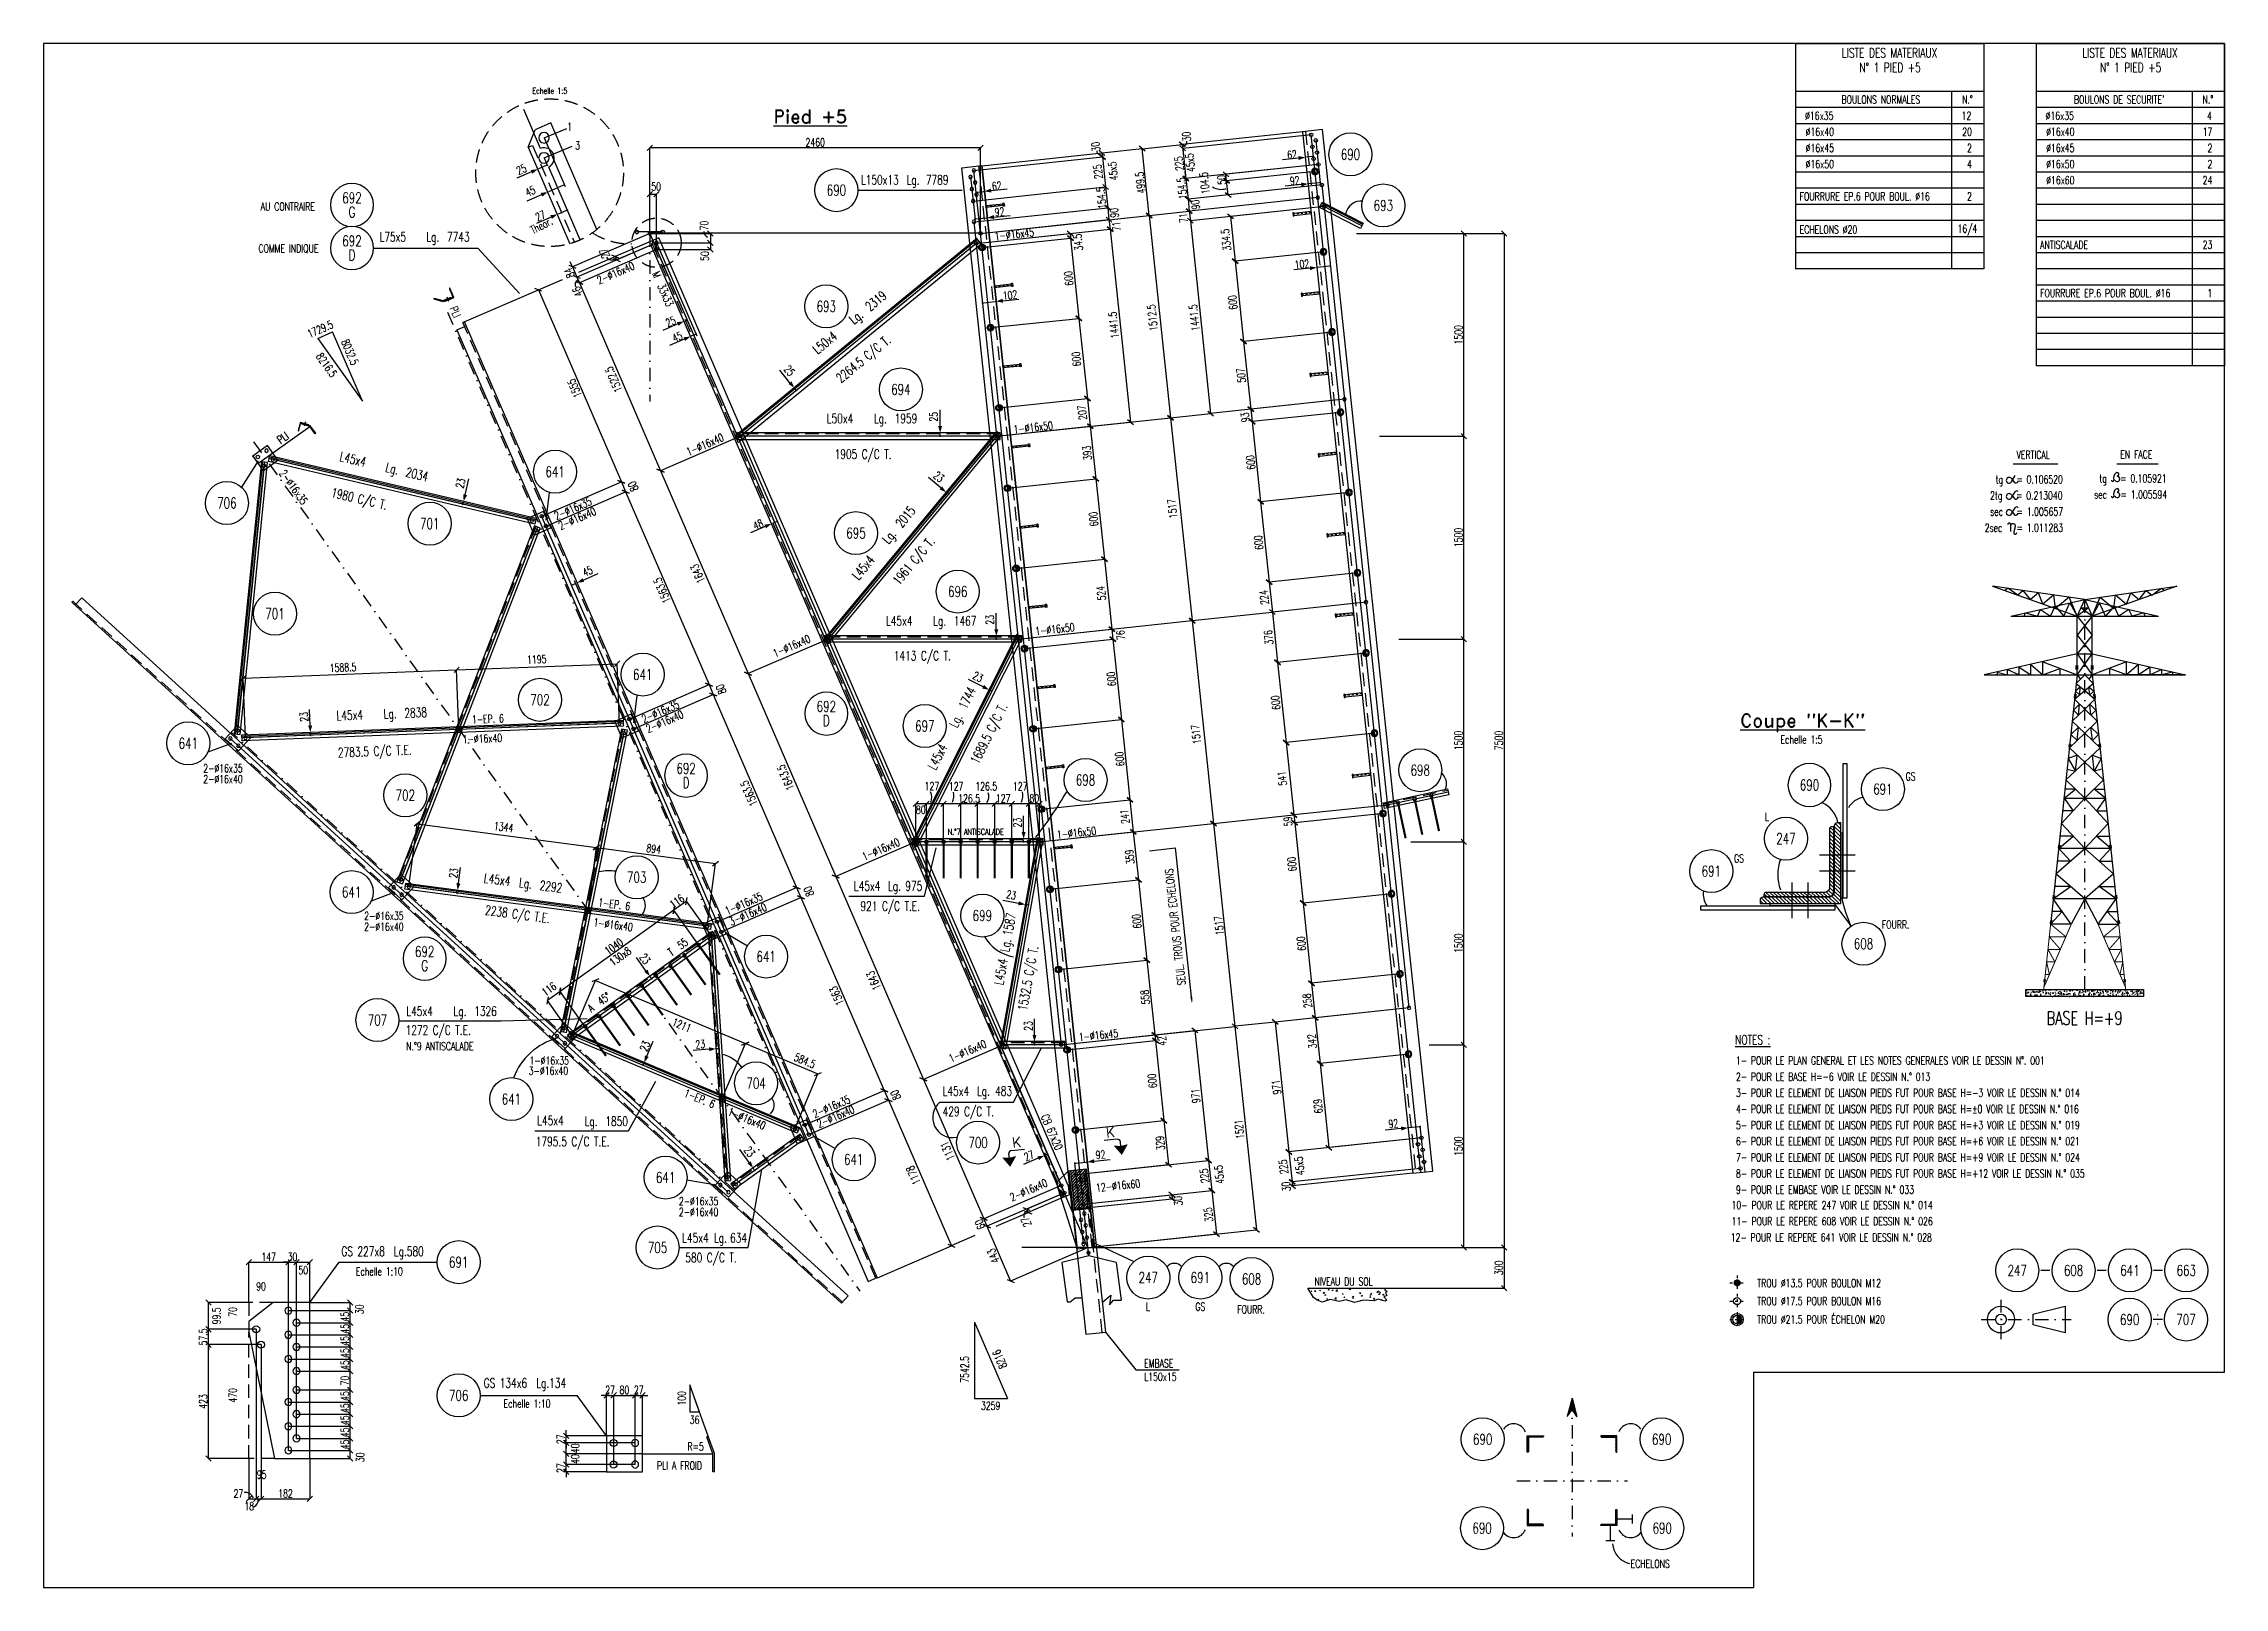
# Model space of a CAD drawing. Header units: feet. Extents: x 500 to 16720, y 100 to 11580.
import ezdxf
from ezdxf.enums import TextEntityAlignment as Align

# ---------------------------------------------------------------- set-up
doc = ezdxf.new("R2010")
doc.units = ezdxf.units.FT
doc.header["$LTSCALE"] = 200
doc.header["$MEASUREMENT"] = 0
doc.linetypes.add('DASHDOT', pattern=[1, 0.5, -0.25, 0, -0.25])
doc.linetypes.add('DASHED', pattern=[0.75, 0.5, -0.25])
doc.layers.get('0').update_dxf_attribs({"linetype": 'CONTINUOUS'})
for name, color, linetype in [('035B', 7, 'CONTINUOUS'), ('ASSI', 6, 'CONTINUOUS'), ('BOLLINI_1', 7, 'CONTINUOUS'), ('BOLLINI_5', 7, 'CONTINUOUS'), ('Echelon', 3, 'CONTINUOUS'), ('FORI', 2, 'CONTINUOUS'), ('LINEA-MEDIA', 7, 'CONTINUOUS'), ('LINEA_ANG', 2, 'CONTINUOUS'), ('LINEE_PIASTRA', 2, 'CONTINUOUS'), ('LINEE_PIASTRE', 2, 'CONTINUOUS'), ('LM', 7, 'CONTINUOUS'), ('LP', 1, 'CONTINUOUS'), ('LS', 7, 'CONTINUOUS'), ('LSP', 1, 'CONTINUOUS'), ('MZ', 6, 'DASHDOT'), ('NOTATION', 2, 'CONTINUOUS'), ('PIASTRE', 5, 'CONTINUOUS'), ('PIEGA', 6, 'CONTINUOUS'), ('PIEGA_C_3901_50', 2, 'CONTINUOUS'), ('PIEGA_F_1980_50', 2, 'CONTINUOUS'), ('QT_MAL', 7, 'CONTINUOUS'), ('QT_MPR', 7, 'CONTINUOUS'), ('QT_MSP', 7, 'CONTINUOUS'), ('SEZIONI', 2, 'CONTINUOUS'), ('TESTI_A_P', 7, 'CONTINUOUS'), ('TRAT-Y', 7, 'DASHED')]:
    doc.layers.add(name, color=color, linetype=linetype)
doc.styles.add('MONO', font='romans.shx', dxfattribs={"width": 0.7})
doc.styles.add('QUOTE', font='ROMANS8.SHX', dxfattribs={"width": 0.7})
doc.styles.add('RD', font='ROMAND8.SHX', dxfattribs={"width": 0.7})
doc.styles.add('RQL', font='ROMANS8.SHX', dxfattribs={"width": 0.7})
doc.styles.add('RS', font='ROMANS8.shx', dxfattribs={"width": 0.7})
doc.styles.get("Standard").update_dxf_attribs({"font": 'ROMANS8.SHX', "width": 0.7})
doc.dimstyles.new('FRECCE1', dxfattribs={"dimtxt": 60, "dimasz": 6.6667, "dimexe": 0, "dimexo": 0, "dimgap": 1, "dimtad": 1, "dimdsep": 46, "dimtxsty": 'RS', "dimblk1": 'QUOTP', "dimblk2": 'QUOTF', "dimsah": 1, "dimcen": 0, "dimclrd": 2, "dimclre": 2, "dimclrt": 7, "dimadec": 0, "dimazin": 0, "dimtfac": 1, "dimtix": 1, "dimtmove": 2, "dimatfit": 3, "dimldrblk": 'QUOTP', "dimfxl": 1, "dimtolj": 1, "dimtzin": 0, "dimarcsym": 0})
doc.dimstyles.new('TRATTO', dxfattribs={"dimscale": 0, "dimtxt": 60, "dimasz": 40, "dimexe": 0, "dimexo": 0, "dimgap": 10, "dimtad": 1, "dimrnd": 0.5, "dimdsep": 46, "dimtxsty": 'RS', "dimblk1": 'OBLIQUE', "dimblk2": 'OBLIQUE', "dimsah": 1, "dimcen": 0.09, "dimclrd": 2, "dimclre": 2, "dimclrt": 7, "dimadec": 0, "dimazin": 0, "dimtfac": 1, "dimtix": 1, "dimtmove": 2, "dimatfit": 3, "dimfxl": 1, "dimtolj": 1, "dimtzin": 0, "dimarcsym": 0})

msp = doc.modelspace()

# ---------------------------------------------------------------- texts
at = {"color": 7, "style": 'RS', "width": 0.7}
msp.add_text('ECHELONS', height=60, dxfattribs=at).set_placement((12303.767, 246.019))
at = {"layer": '035B', "style": 'MONO', "width": 0.7}
for s, rotation, p in [('1729.5', 23.3695036, (2478.408, 9390.423)), ('8216.5', 305.5214548, (2522.733, 9253.329)), ('8032.5', 293.3695036, (2711.268, 9364.697)), ('FOURR.', 0.0000001, (9377.857, 2136.867)), ('7542.5', 90, (7380.737, 1621.793)), ('8216', 113.3695036, (7667.559, 1742.545))]:
    msp.add_text(s, height=60, rotation=rotation, dxfattribs=at).set_placement(p)
for s, p in [('L', (13302.069, 5800.538)), ('L', (8699.244, 2157.515)), ('GS', (9066.153, 2157.515)), ('3259', (7471.714, 1420.696))]:
    msp.add_text(s, height=60, dxfattribs=at).set_placement(p)
at = {"layer": 'LINEA-MEDIA', "style": 'RS', "width": 0.7}
for s, p in [('VERTICAL', (15173.852, 8492.167)), ('EN FACE', (15945.429, 8494.997)), ('tg   = 0.106520', (15018.464, 8309.53)), ('tg   = 0.105921', (15790.765, 8316.773)), ('2tg   = 0.213040', (14976.992, 8189.529)), ('sec   = 1.005657', (14977.433, 8069.528)), ('sec   = 1.005594', (15750.938, 8196.772)), ('2sec   = 1.011283', (14937.369, 7949.526))]:
    msp.add_text(s, height=60.0007, dxfattribs=at).set_placement(p)
at = {"layer": 'LM', "style": 'RD', "width": 0.7}
for s, p in [('LISTE DES MATERIAUX', (14229.605, 11510.915)), ('LISTE DES MATERIAUX', (16018.309, 11510.915)), ('N%%D 1 PIED +5', (14233.521, 11402.913)), ('N%%D 1 PIED +5', (16022.224, 11402.913))]:
    msp.add_text(s, height=69.993, dxfattribs=at).set_placement(p, align=Align.MIDDLE)
at = {"layer": 'LM', "style": 'RS', "width": 0.7}
for s, p in [('2- POUR LE BASE H=-6 VOIR LE DESSIN N.° 013', (13087.105, 3867.522)), ('1- POUR LE PLAN GENERAL ET LES NOTES GENERALES VOIR LE DESSIN N%%D. 001', (13087.105, 3987.522)), ('3- POUR LE ELEMENT DE LIAISON PIEDS FUT POUR BASE H=-3 VOIR LE DESSIN N.° 014', (13087.105, 3747.522)), ('4- POUR LE ELEMENT DE LIAISON PIEDS FUT POUR BASE H=%%P0 VOIR LE DESSIN N.° 016', (13087.105, 3627.522)), ('5- POUR LE ELEMENT DE LIAISON PIEDS FUT POUR BASE H=+3 VOIR LE DESSIN N.° 019', (13087.105, 3507.522)), ('6- POUR LE ELEMENT DE LIAISON PIEDS FUT POUR BASE H=+6 VOIR LE DESSIN N.° 021', (13087.105, 3387.522)), ('7- POUR LE ELEMENT DE LIAISON PIEDS FUT POUR BASE H=+9 VOIR LE DESSIN N.° 024', (13087.105, 3267.522)), ('8- POUR LE ELEMENT DE LIAISON PIEDS FUT POUR BASE H=+12 VOIR LE DESSIN N.° 035', (13087.105, 3147.522)), ('10- POUR LE REPERE 247 VOIR LE DESSIN N.° 014', (13054.904, 2912.377)), ('11- POUR LE REPERE 608 VOIR LE DESSIN N.° 026', (13055.076, 2792.377)), ('12- POUR LE REPERE 641 VOIR LE DESSIN N.° 028', (13048.138, 2672.377))]:
    msp.add_text(s, height=60, dxfattribs=at).set_placement(p)
msp.add_text('9- POUR LE EMBASE VOIR LE DESSIN N.° 033', height=60, rotation=0.0000001, dxfattribs=at).set_placement((13087.105, 3027.522))
at = {"layer": 'LM', "linetype": 'ByBlock', "style": 'RS', "width": 0.7}
for s, p in [('TROU %%C13.5 POUR BOULON M12', (13246.244, 2332.788)), ('TROU %%C21.5 POUR ÉCHELON M20', (13246.256, 2062.179)), ('TROU %%C17.5 POUR BOULON M16', (13246.282, 2199.005))]:
    msp.add_text(s, height=60, dxfattribs=at).set_placement(p)
at = {"layer": 'LM', "char_height": 59.9916, "style": 'RD'}
for s, insert, attachment_point in [('BOULONS NORMALES', (13872.343, 11164.008), 4), ('N.°', (14848.309, 11164.008), 6), ("BOULONS DE SECURITE'", (15601.369, 11164.008), 4), ('N.°', (16637.012, 11164.008), 6)]:
    msp.add_mtext(s, dxfattribs=dict(at, insert=insert, attachment_point=attachment_point))
at = {"layer": 'LS', "color": 7, "style": 'RS', "width": 0.7}
for s, height, p in [('Echelle 1:5', 45, (4134.539, 11206.995)), ('∅16x35', 59.9916, (13601.47, 11013.989)), ('∅16x35', 59.9916, (15390.173, 11013.989)), ('∅16x40', 59.9916, (13605.68, 10894.063)), ('∅16x40', 59.9916, (15394.383, 10894.063)), ('∅16x45', 59.9916, (13605.68, 10774.063)), ('∅16x50', 59.9916, (13605.68, 10654.08)), ('∅16x45', 59.9916, (15394.383, 10774.063)), ('∅16x50', 59.9916, (15394.383, 10654.08)), ('∅16x60', 59.9916, (15394.383, 10534.113)), ('FOURRURE EP.6 POUR BOUL. %%C16', 59.9916, (13561.028, 10414.063)), ('ECHELONS %%C20', 59.9916, (13561.028, 10167.38)), ('ANTISCALADE', 59.9916, (15349.731, 10054.113)), ('FOURRURE EP.6 POUR BOUL. %%C16', 59.9916, (15349.731, 9694.164)), ('Echelle 1:5', 60, (13417.956, 6374.619)), ('Echelle 1:10', 60, (2821.941, 2419.961)), ('NIVEAU DU SOL', 60, (9951.931, 2344.229)), ('Echelle 1:10', 60, (3920.721, 1436.443))]:
    msp.add_text(s, height=height, dxfattribs=at).set_placement(p)
at = {"layer": 'LS', "color": 3, "style": 'RD'}
for s, p in [('%%UPied +5', (6202.417, 11037.823)), ('%%UCoupe "K-K"', (13583.55, 6529.616, -3346.012))]:
    msp.add_text(s, height=100, dxfattribs=at).set_placement(p, align=Align.MIDDLE)
at = {"layer": 'LS', "color": 7, "style": 'RS', "width": 0.7}
for s, height, p in [('12', 59.9916, (14837.809, 11013.989)), ('4', 59.992, (16626.512, 11013.989)), ('20', 59.9916, (14842.019, 10894.063)), ('17', 59.9916, (16630.723, 10894.063)), ('2', 59.992, (14842.019, 10774.063)), ('4', 59.992, (14842.019, 10654.08)), ('2', 59.992, (16630.723, 10774.063)), ('2', 59.992, (16630.723, 10654.08)), ('24', 59.9916, (16630.723, 10534.097)), ('2', 59.992, (14842.019, 10414.097)), ('16/4', 59.9916, (14882.59, 10174.113)), ('23', 59.9916, (16630.723, 10054.147)), ('1', 59.992, (16630.723, 9694.197))]:
    msp.add_text(s, height=height, dxfattribs=at).set_placement(p, align=Align.RIGHT)
for s, rotation, p in [('PLI', 293.3695036, (3562.508, 9584.894)), ('PLI', 35.5214548, (2279.639, 8649.06)), ('100', 90, (5246.102, 1505.909))]:
    msp.add_text(s, height=60, rotation=rotation, dxfattribs=at).set_placement(p, align=Align.MIDDLE)
at = {"layer": 'LS', "color": 3, "style": 'RD'}
for p in [(7737.186, 3410.745), (8434.322, 3484.586)]:
    msp.add_text('K', height=75, rotation=6.0462819, dxfattribs=at).set_placement(p, align=Align.MIDDLE)
at = {"layer": 'LS', "color": 2, "style": 'RS', "width": 0.7}
for s, p in [('90', (2116.827, 2338.339)), ('95', (2121.827, 938.339))]:
    msp.add_text(s, height=60, dxfattribs=at).set_placement(p, align=Align.MIDDLE)
for s, p in [('70', (1906.827, 2148.339)), ('470', (1906.827, 1528.339))]:
    msp.add_text(s, height=60, rotation=90, dxfattribs=at).set_placement(p, align=Align.MIDDLE)
at = {"layer": 'LS', "color": 7, "style": 'RS', "width": 0.7}
for s, p in [('EMBASE', (8685.38, 1735.985)), ('L150x15', (8685.38, 1635.652))]:
    msp.add_text(s, height=60, rotation=0.0000001, dxfattribs=at).set_placement(p)
msp.add_text('36', height=60, dxfattribs=at).set_placement((5342.102, 1345.909), align=Align.MIDDLE)
at = {"layer": 'LS', "color": 7, "char_height": 60, "attachment_point": 5, "style": 'RS'}
for s, insert in [('1', (4413.06, 10960.934)), ('3', (4471.496, 10823.025))]:
    msp.add_mtext(s, dxfattribs=dict(at, insert=insert))
at = {"layer": 'LS', "color": 3, "insert": (15680.268, 4333.682), "char_height": 100, "attachment_point": 5, "style": 'RD'}
msp.add_mtext('BASE H=+9', dxfattribs=at)
at = {"layer": 'NOTATION', "color": 7, "style": 'RS', "width": 0.7}
msp.add_text('%%uNOTES :', height=70, dxfattribs=at).set_placement((13080.949, 4137.324))
at = {"layer": 'QT_MPR', "color": 0, "style": 'RS', "width": 0.7}
for s, height, p in [('N.°7 ANTISCALADE', 45, (7224.585, 5696.152)), ('N.°9 ANTISCALADE', 60, (3196.981, 4094.017))]:
    msp.add_text(s, height=height, dxfattribs=at).set_placement(p)
at = {"layer": 'QT_MSP', "color": 7, "insert": (8916.844, 5010.734), "char_height": 60, "attachment_point": 5, "rotation": 96.2849175, "style": 'RS'}
msp.add_mtext('\\A1;SEUL. TROUS POUR ECHELONS', dxfattribs=at)
at = {"layer": 'TESTI_A_P', "style": 'RS', "width": 0.7}
for s, p in [('AU CONTRAIRE', (2114.539, 10338.134)), ('COMME INDIQUE', (2098.026, 10027.354)), ('GS', (14349.268, 6100.472)), ('GS', (13073.458, 5490.569))]:
    msp.add_text(s, height=60, dxfattribs=at).set_placement(p)
for s, rotation, p in [('Theor.', 27.0673453, (4139.58, 10161.672)), ('FOURR.', 0.0000001, (14172.051, 4998.519))]:
    msp.add_text(s, height=60, rotation=rotation, dxfattribs=at).set_placement(p)

# ---------------------------------------------------------------- blocks, each defined once
blk = doc.blocks.new('ASSE98')
blk.add_line((0, 0), (1, 0))
at = {"color": 7, "style": 'QUOTE', "width": 0.5, "flags": 1}
for tag, p in [('TI', (1.3831, 6.8273)), ('DI_S', (1.3831, 6.4218)), ('D_S', (1.3831, 6.0209)), ('E_S', (1.3831, 5.6806)), ('NFORI', (1.3645, 5.2979)), ('ALAR', (1.3635, 4.9325)), ('FAM', (1.3775, 4.5465)), ('ALA', (1.3831, 4.1926)), ('DISP2', (1.3831, 3.8497)), ('DISP1', (1.3831, 3.5069)), ('PINZAF', (1.3831, 3.164)), ('PINZAI', (1.3831, 2.8211)), ('TRP', (1.3831, 2.4783)), ('NP', (1.3831, 2.1354)), ('SV', (1.3831, 1.7926)), ('PESO', (1.3831, 1.4497)), ('QUA', (1.3831, 1.1069)), ('LUN', (1.3831, 0.764)), ('PROF', (1.3831, 0.4211)), ('POS', (1.3831, 0.0783))]:
    blk.add_attdef(tag, p, '', height=0.2, dxfattribs=at)
at = {"color": 7, "flags": 1}
for tag, p in [('LAV1', (3.0743, 6.8285)), ('LAV2', (3.0743, 6.4951)), ('LAV3', (3.0743, 6.1618)), ('LAV4', (3.0743, 5.8285)), ('LAV5', (3.0743, 5.4951)), ('LAV6', (3.0743, 5.1618)), ('LAV7', (3.0743, 4.8285)), ('LAV8', (3.0743, 4.4951)), ('LAV9', (3.0743, 4.1618)), ('LAV10', (3.0743, 3.8285))]:
    blk.add_attdef(tag, p, '', height=0.2, dxfattribs=at)
blk = doc.blocks.new('16')
blk.add_circle((0, 0), 1)
blk = doc.blocks.new('QUOTP')
at = {"layer": 'ASSI', "color": 2, "const_width": 1.07}
blk.add_lwpolyline([(-0.5, 0, 1), (0.5, 0, 1)], format="xyb", close=True, dxfattribs=at)
blk = doc.blocks.new('QUOTF')
at = {"layer": 'LS', "color": 2}
blk.add_line((7.5, 0), (25.5, 0), dxfattribs=at)
blk.add_solid([(7.5, 2.25), (0, 0), (7.5, -2.25)], dxfattribs=at)
blk = doc.blocks.new('*D22')
at = {"layer": 'QT_MAL', "color": 2, "lineweight": -2, "transparency": 16777216}
blk.add_line((7443, 10476), (7491, 10481), dxfattribs=at)
at = {"layer": 'QT_MAL', "color": 2, "lineweight": -2, "transparency": 16777216, "xscale": 6.6667, "yscale": 6.6667, "zscale": 6.6667}
for name, p, rotation in [('QUOTP', (7436, 10475), 186.0462819171396), ('QUOTF', (7498, 10482), 6.046281917139565)]:
    blk.add_blockref(name, p, dxfattribs=dict(at, rotation=rotation))
at = {"layer": 'QT_MAL', "color": 7, "transparency": 16777216, "insert": (7589, 10522), "char_height": 60, "attachment_point": 5, "rotation": 6.0463, "style": 'RS'}
blk.add_mtext('\\A1;62', dxfattribs=at)
blk = doc.blocks.new('A$C6E393FD9')
at = {"layer": 'Echelon'}
blk.add_lwpolyline([(3, 0), (0, 20), (169, 41), (168, 47), (178, 48), (182, 17), (172, 16), (171, 22), (3, 0)], close=True, dxfattribs=at)
at = {"layer": 'MZ', "ltscale": 0.2}
blk.add_line((1, 10), (180, 33), dxfattribs=at)
blk = doc.blocks.new('_OBLIQUE')
at = {"color": 0, "linetype": 'ByBlock'}
blk.add_line((-0.5, -0.5), (0.5, 0.5), dxfattribs=at)
blk = doc.blocks.new('*D23')
at = {"layer": 'QT_MPR', "color": 2, "lineweight": -2, "transparency": 16777216}
for p, q in [((5009, 10169), (5009, 10806)), ((7469, 10806), (5009, 10806)), ((7469, 10169), (7469, 10806))]:
    blk.add_line(p, q, dxfattribs=at)
at = {"layer": 'QT_MPR', "color": 2, "lineweight": -2, "transparency": 16777216, "xscale": 40, "yscale": 40, "zscale": 40, "rotation": 180}
blk.add_blockref('_OBLIQUE', (5009, 10806), dxfattribs=at)
at = {"layer": 'QT_MPR', "color": 2, "lineweight": -2, "transparency": 16777216, "xscale": 40, "yscale": 40, "zscale": 40}
blk.add_blockref('_OBLIQUE', (7469, 10806), dxfattribs=at)
at = {"layer": 'QT_MPR', "color": 7, "transparency": 16777216, "insert": (6239, 10846), "char_height": 60, "attachment_point": 5, "style": 'RS'}
blk.add_mtext('\\A1;2460', dxfattribs=at)
blk = doc.blocks.new('*D24')
at = {"layer": 'QT_MAL', "color": 2, "lineweight": -2, "transparency": 16777216}
blk.add_line((7490, 9653), (7578, 9662), dxfattribs=at)
at = {"layer": 'QT_MAL', "color": 2, "lineweight": -2, "transparency": 16777216, "xscale": 6.6667, "yscale": 6.6667, "zscale": 6.6667}
for name, p, rotation in [('QUOTP', (7483, 9652), 186.0462819171397), ('QUOTF', (7585, 9663), 6.046281917139768)]:
    blk.add_blockref(name, p, dxfattribs=dict(at, rotation=rotation))
at = {"layer": 'QT_MAL', "color": 7, "transparency": 16777216, "insert": (7688, 9710), "char_height": 60, "attachment_point": 5, "rotation": 6.0463, "style": 'RS'}
blk.add_mtext('\\A1;102', dxfattribs=at)
blk = doc.blocks.new('*D25')
at = {"layer": 'QT_MAL', "color": 2, "lineweight": -2, "transparency": 16777216}
blk.add_line((7434, 10276), (7512, 10284), dxfattribs=at)
at = {"layer": 'QT_MAL', "color": 2, "lineweight": -2, "transparency": 16777216, "xscale": 6.6667, "yscale": 6.6667, "zscale": 6.6667}
for name, p, rotation in [('QUOTP', (7427, 10275), 186.0462819171397), ('QUOTF', (7519, 10285), 6.046281917139768)]:
    blk.add_blockref(name, p, dxfattribs=dict(at, rotation=rotation))
at = {"layer": 'QT_MAL', "color": 7, "transparency": 16777216, "insert": (7610, 10329), "char_height": 60, "attachment_point": 5, "rotation": 6.0463, "style": 'RS'}
blk.add_mtext('\\A1;92', dxfattribs=at)
blk = doc.blocks.new('MRKR_98')
blk.add_point((0, 0))
at = {"color": 7, "style": 'QUOTE', "width": 0.5, "flags": 1}
for tag, p in [('TI', (3.7, 6.8)), ('NFORI', (3.7, 5.3)), ('AUX2', (3.7, 4.9)), ('FAM', (3.7, 4.5)), ('AUX1', (3.7, 4.2)), ('COMMESSA', (3.7, 3.8)), ('SPESSORE', (3.7, 2.5)), ('SV', (3.7, 1.8)), ('QUA', (3.7, 1.1)), ('DI_S', (3.7, 6.4)), ('D_S', (3.7, 6)), ('E_S', (3.7, 5.7)), ('MD', (3.7, 3.5)), ('MP', (3.7, 3.2)), ('LARGHEZZA', (3.7, 2.8)), ('NP', (3.7, 2.1)), ('PESO', (3.7, 1.4)), ('LUN', (3.7, 0.8)), ('PROF', (3.7, 0.4)), ('POS', (3.7, 0.1))]:
    blk.add_attdef(tag, p, '', height=0.2, dxfattribs=at)
at = {"color": 7, "flags": 1}
for tag, p in [('LAV1', (5.3, 6.9)), ('LAV2', (5.3, 6.5)), ('LAV3', (5.3, 6.2)), ('LAV4', (5.3, 5.9)), ('LAV5', (5.3, 5.5)), ('LAV6', (5.3, 5.2)), ('LAV7', (5.3, 4.9)), ('LAV8', (5.3, 4.5)), ('LAV9', (5.3, 4.2)), ('LAV10', (5.3, 3.9))]:
    blk.add_attdef(tag, p, '', height=0.2, dxfattribs=at)
blk = doc.blocks.new('*D26')
at = {"layer": 'QT_MAL', "color": 2, "lineweight": -2, "transparency": 16777216}
blk.add_line((5279, 9522), (5268, 9517), dxfattribs=at)
at = {"layer": 'QT_MAL', "color": 2, "lineweight": -2, "transparency": 16777216, "xscale": 6.6667, "yscale": 6.6667, "zscale": 6.6667}
for name, p, rotation in [('QUOTF', (5262, 9515), 203.3695036381139), ('QUOTP', (5285, 9525), 23.36950363811395)]:
    blk.add_blockref(name, p, dxfattribs=dict(at, rotation=rotation))
at = {"layer": 'QT_MAL', "color": 7, "transparency": 16777216, "insert": (5164, 9513), "char_height": 60, "attachment_point": 5, "rotation": 23.3695, "style": 'RS'}
blk.add_mtext('\\A1;25', dxfattribs=at)
blk = doc.blocks.new('*D27')
at = {"layer": 'QT_MAL', "color": 2, "lineweight": -2, "transparency": 16777216}
blk.add_line((5346, 9417), (5317, 9404), dxfattribs=at)
at = {"layer": 'QT_MAL', "color": 2, "lineweight": -2, "transparency": 16777216, "xscale": 6.6667, "yscale": 6.6667, "zscale": 6.6667}
for name, p, rotation in [('QUOTF', (5311, 9402), 203.3695036381139), ('QUOTP', (5352, 9420), 23.36950363811395)]:
    blk.add_blockref(name, p, dxfattribs=dict(at, rotation=rotation))
at = {"layer": 'QT_MAL', "color": 7, "transparency": 16777216, "insert": (5214, 9399), "char_height": 60, "attachment_point": 5, "rotation": 23.3695, "style": 'RS'}
blk.add_mtext('\\A1;45', dxfattribs=at)
blk = doc.blocks.new('*D28')
at = {"layer": 'QT_MAL', "color": 2, "lineweight": -2, "transparency": 16777216}
blk.add_line((7961, 3319), (7949, 3314), dxfattribs=at)
at = {"layer": 'QT_MAL', "color": 2, "lineweight": -2, "transparency": 16777216, "xscale": 6.6667, "yscale": 6.6667, "zscale": 6.6667}
for name, p, rotation in [('QUOTF', (7943, 3311), 203.3695036381139), ('QUOTP', (7968, 3322), 23.36950363811395)]:
    blk.add_blockref(name, p, dxfattribs=dict(at, rotation=rotation))
at = {"layer": 'QT_MAL', "color": 7, "transparency": 16777216, "insert": (7829, 3310), "char_height": 60, "attachment_point": 5, "rotation": 23.3695, "style": 'RS'}
blk.add_mtext('\\A1;27', dxfattribs=at)
blk = doc.blocks.new('*D29')
at = {"layer": 'QT_MAL', "color": 2, "lineweight": -2, "transparency": 16777216}
blk.add_line((5951, 8025), (5919, 8011), dxfattribs=at)
at = {"layer": 'QT_MAL', "color": 2, "lineweight": -2, "transparency": 16777216, "xscale": 6.6667, "yscale": 6.6667, "zscale": 6.6667}
for name, p, rotation in [('QUOTF', (5913, 8009), 203.3695036381139), ('QUOTP', (5957, 8028), 23.36950363811395)]:
    blk.add_blockref(name, p, dxfattribs=dict(at, rotation=rotation))
at = {"layer": 'QT_MAL', "color": 7, "transparency": 16777216, "insert": (5815, 8004), "char_height": 60, "attachment_point": 5, "rotation": 23.3695, "style": 'RS'}
blk.add_mtext('\\A1;48', dxfattribs=at)
blk = doc.blocks.new('*D30')
at = {"layer": 'LS', "color": 2, "lineweight": -2, "transparency": 16777216}
for p, q in [((10806, 4135), (11063, 4135)), ((11063, 2627), (11063, 4135)), ((8268, 2627), (11063, 2627))]:
    blk.add_line(p, q, dxfattribs=at)
at = {"layer": 'LS', "color": 2, "lineweight": -2, "transparency": 16777216, "xscale": 40, "yscale": 40, "zscale": 40}
for p, rotation in [((11063, 4135), 90), ((11063, 2627), 270)]:
    blk.add_blockref('_OBLIQUE', p, dxfattribs=dict(at, rotation=rotation))
at = {"layer": 'LS', "color": 7, "transparency": 16777216, "insert": (11023, 3381), "char_height": 60, "attachment_point": 5, "rotation": 90, "style": 'RS'}
blk.add_mtext('\\A1;1500', dxfattribs=at)
blk = doc.blocks.new('*D31')
at = {"layer": 'LS', "color": 2, "lineweight": -2, "transparency": 16777216}
for p, q in [((10264, 10169), (11063, 10169)), ((11063, 8661), (11063, 10169)), ((10436, 8661), (11063, 8661))]:
    blk.add_line(p, q, dxfattribs=at)
at = {"layer": 'LS', "color": 2, "lineweight": -2, "transparency": 16777216, "xscale": 40, "yscale": 40, "zscale": 40}
for p, rotation in [((11063, 10169), 90), ((11063, 8661), 270)]:
    blk.add_blockref('_OBLIQUE', p, dxfattribs=dict(at, rotation=rotation))
at = {"layer": 'LS', "color": 7, "transparency": 16777216, "insert": (11023, 9415), "char_height": 60, "attachment_point": 5, "rotation": 90, "style": 'RS'}
blk.add_mtext('\\A1;1500', dxfattribs=at)
blk = doc.blocks.new('*D32')
at = {"layer": 'LS', "color": 2, "lineweight": -2, "transparency": 16777216}
for p, q in [((10264, 10169), (11363, 10169)), ((11363, 10169), (11363, 2627)), ((8268, 2627), (11363, 2627))]:
    blk.add_line(p, q, dxfattribs=at)
at = {"layer": 'LS', "color": 2, "lineweight": -2, "transparency": 16777216, "xscale": 40, "yscale": 40, "zscale": 40}
for p, rotation in [((11363, 10169), 90), ((11363, 2627), 270)]:
    blk.add_blockref('_OBLIQUE', p, dxfattribs=dict(at, rotation=rotation))
at = {"layer": 'LS', "color": 7, "transparency": 16777216, "insert": (11323, 6398), "char_height": 60, "attachment_point": 5, "rotation": 90, "style": 'RS'}
blk.add_mtext('\\A1;7500', dxfattribs=at)
blk = doc.blocks.new('*D33')
at = {"layer": 'LS', "color": 2, "lineweight": -2, "transparency": 16777216}
for p, q in [((8268, 2627), (11363, 2627)), ((11363, 2627), (11363, 2325)), ((10478, 2325), (11363, 2325))]:
    blk.add_line(p, q, dxfattribs=at)
at = {"layer": 'LS', "color": 2, "lineweight": -2, "transparency": 16777216, "xscale": 40, "yscale": 40, "zscale": 40}
for p, rotation in [((11363, 2627), 90), ((11363, 2325), 270)]:
    blk.add_blockref('_OBLIQUE', p, dxfattribs=dict(at, rotation=rotation))
at = {"layer": 'LS', "color": 7, "transparency": 16777216, "insert": (11323, 2476), "char_height": 60, "attachment_point": 5, "rotation": 90, "style": 'RS'}
blk.add_mtext('\\A1;300', dxfattribs=at)
blk = doc.blocks.new('*D34')
at = {"layer": 'LS', "color": 2, "lineweight": -2, "transparency": 16777216}
for p, q in [((10668, 5644), (11063, 5644)), ((11063, 4135), (11063, 5644)), ((10806, 4135), (11063, 4135))]:
    blk.add_line(p, q, dxfattribs=at)
at = {"layer": 'LS', "color": 2, "lineweight": -2, "transparency": 16777216, "xscale": 40, "yscale": 40, "zscale": 40}
for p, rotation in [((11063, 5644), 90), ((11063, 4135), 270)]:
    blk.add_blockref('_OBLIQUE', p, dxfattribs=dict(at, rotation=rotation))
at = {"layer": 'LS', "color": 7, "transparency": 16777216, "insert": (11023, 4890), "char_height": 60, "attachment_point": 5, "rotation": 90, "style": 'RS'}
blk.add_mtext('\\A1;1500', dxfattribs=at)
blk = doc.blocks.new('*D35')
at = {"layer": 'LS', "color": 2, "lineweight": -2, "transparency": 16777216}
for p, q in [((10579, 7152), (11063, 7152)), ((11063, 5644), (11063, 7152)), ((10668, 5644), (11063, 5644))]:
    blk.add_line(p, q, dxfattribs=at)
at = {"layer": 'LS', "color": 2, "lineweight": -2, "transparency": 16777216, "xscale": 40, "yscale": 40, "zscale": 40}
for p, rotation in [((11063, 7152), 90), ((11063, 5644), 270)]:
    blk.add_blockref('_OBLIQUE', p, dxfattribs=dict(at, rotation=rotation))
at = {"layer": 'LS', "color": 7, "transparency": 16777216, "insert": (11023, 6398), "char_height": 60, "attachment_point": 5, "rotation": 90, "style": 'RS'}
blk.add_mtext('\\A1;1500', dxfattribs=at)
blk = doc.blocks.new('*D36')
at = {"layer": 'LS', "color": 2, "lineweight": -2, "transparency": 16777216}
for p, q in [((10436, 8661), (11063, 8661)), ((11063, 7152), (11063, 8661)), ((10579, 7152), (11063, 7152))]:
    blk.add_line(p, q, dxfattribs=at)
at = {"layer": 'LS', "color": 2, "lineweight": -2, "transparency": 16777216, "xscale": 40, "yscale": 40, "zscale": 40}
for p, rotation in [((11063, 8661), 90), ((11063, 7152), 270)]:
    blk.add_blockref('_OBLIQUE', p, dxfattribs=dict(at, rotation=rotation))
at = {"layer": 'LS', "color": 7, "transparency": 16777216, "insert": (11023, 7907), "char_height": 60, "attachment_point": 5, "rotation": 90, "style": 'RS'}
blk.add_mtext('\\A1;1500', dxfattribs=at)
blk = doc.blocks.new('P20')
at = {"color": 0}
for p, q in [((0, 0.98), (0.02, 1)), ((0, 0.94), (0.06, 1)), ((1, -0.01), (0, 0.99)), ((0, 0.89), (0.1, 0.99)), ((0, 0.85), (0.14, 0.99)), ((0, 0.8), (0.18, 0.98)), ((0, 0.76), (0.22, 0.98)), ((0, 0.71), (0.25, 0.97)), ((0, 0.67), (0.29, 0.96)), ((1, -0.05), (0, 0.95)), ((0, 0.62), (0.32, 0.95)), ((0, 0.58), (0.36, 0.93)), ((0, 0.53), (0.39, 0.92)), ((0, 0.49), (0.42, 0.91)), ((1, -0.09), (0, 0.9)), ((0, 0.44), (0.45, 0.89)), ((0, 0.4), (0.48, 0.88)), ((0.99, -0.13), (0, 0.86)), ((0, 0.35), (0.51, 0.86)), ((0, 0.31), (0.54, 0.84)), ((0, 0.26), (0.56, 0.83)), ((0.99, -0.17), (0, 0.81)), ((0, 0.22), (0.59, 0.81)), ((0, 0.17), (0.61, 0.79)), ((0.98, -0.21), (0, 0.77)), ((0, 0.13), (0.64, 0.77)), ((0, 0.08), (0.66, 0.75)), ((0, 0.04), (0.69, 0.73)), ((0.97, -0.25), (0, 0.72)), ((0, -0.01), (0.71, 0.7)), ((0.96, -0.28), (0, 0.68)), ((0, -0.05), (0.73, 0.68)), ((0, -0.1), (0.75, 0.66)), ((0.95, -0.32), (0, 0.63)), ((0, -0.14), (0.77, 0.63)), ((0, -0.19), (0.79, 0.61)), ((0.94, -0.35), (0, 0.59)), ((0, -0.23), (0.81, 0.58)), ((0, -0.28), (0.83, 0.56)), ((0.92, -0.38), (0, 0.54)), ((0, -0.32), (0.85, 0.53)), ((0.91, -0.41), (0, 0.5)), ((0, -0.36), (0.87, 0.5)), ((0, -0.41), (0.88, 0.47)), ((0.9, -0.44), (0, 0.45)), ((0, -0.45), (0.9, 0.44)), ((0.88, -0.47), (0, 0.41)), ((0, -0.5), (0.91, 0.41)), ((0, -0.54), (0.92, 0.38)), ((0.87, -0.5), (0, 0.36)), ((0, -0.59), (0.94, 0.35)), ((0.85, -0.53), (0, 0.32)), ((0, -0.63), (0.95, 0.31)), ((0, -0.68), (0.96, 0.28)), ((0.83, -0.56), (0, 0.27)), ((0, -0.72), (0.97, 0.25)), ((0.81, -0.58), (0, 0.23)), ((0, -0.77), (0.98, 0.21)), ((0.79, -0.61), (0, 0.18)), ((0, -0.81), (0.99, 0.17)), ((0.77, -0.63), (0, 0.14)), ((0, -0.86), (0.99, 0.13)), ((0.75, -0.66), (0, 0.09)), ((0, -0.9), (1, 0.09)), ((0.73, -0.68), (0, 0.05)), ((0, -0.95), (1, 0.05)), ((0.71, -0.7), (0, 0.01)), ((0, -0.99), (1, 0.01)), ((1, 0.04), (0.04, 1)), ((1, 0.09), (0.09, 1)), ((0.99, 0.14), (0.14, 0.99)), ((0.98, 0.19), (0.19, 0.98)), ((0.97, 0.25), (0.25, 0.97)), ((0.95, 0.31), (0.31, 0.95)), ((0.92, 0.38), (0.38, 0.92)), ((0.88, 0.47), (0.47, 0.88)), ((0.81, 0.59), (0.59, 0.81)), ((0.69, -0.73), (0, -0.04)), ((0.66, -0.75), (0, -0.08)), ((0.64, -0.77), (0, -0.13)), ((0.61, -0.79), (0, -0.17)), ((0.59, -0.81), (0, -0.22)), ((0.56, -0.83), (0, -0.26)), ((0.54, -0.84), (0, -0.31)), ((0.51, -0.86), (0, -0.35)), ((0.48, -0.88), (0, -0.4)), ((0.45, -0.89), (0, -0.44)), ((0.42, -0.91), (0, -0.49)), ((0.39, -0.92), (0, -0.53)), ((0.36, -0.93), (0, -0.58)), ((0.32, -0.95), (0, -0.62)), ((0.29, -0.96), (0, -0.67)), ((0.25, -0.97), (0, -0.71)), ((0.22, -0.98), (0, -0.76)), ((0.18, -0.98), (0, -0.8)), ((0.14, -0.99), (0, -0.85)), ((0.1, -0.99), (0, -0.89)), ((0.04, -1), (1, -0.04)), ((0.09, -1), (1, -0.09)), ((0.14, -0.99), (0.99, -0.14)), ((0.19, -0.98), (0.98, -0.19)), ((0.25, -0.97), (0.97, -0.25)), ((0.31, -0.95), (0.95, -0.31)), ((0.38, -0.92), (0.92, -0.38)), ((0.47, -0.88), (0.88, -0.47)), ((0.59, -0.81), (0.81, -0.59))]:
    blk.add_line(p, q, dxfattribs=at)
for radius in [1.5, 1]:
    blk.add_circle((0, 0), radius)
blk = doc.blocks.new('*D37')
at = {"layer": 'QT_MPR', "color": 2, "lineweight": -2, "transparency": 16777216}
for p, q in [((7419, 10636), (8375, 10737)), ((7477, 10672), (8372, 10767)), ((8372, 10767), (8375, 10737))]:
    blk.add_line(p, q, dxfattribs=at)
at = {"layer": 'QT_MPR', "color": 2, "lineweight": -2, "transparency": 16777216, "xscale": 40, "yscale": 40, "zscale": 40}
for p, rotation in [((8372, 10767), 96.04628191713971), ((8375, 10737), 276.0462819171397)]:
    blk.add_blockref('_OBLIQUE', p, dxfattribs=dict(at, rotation=rotation))
at = {"layer": 'QT_MPR', "color": 7, "transparency": 16777216, "insert": (8326, 10813), "char_height": 60, "attachment_point": 5, "rotation": 96.0463, "style": 'RS'}
blk.add_mtext('\\A1;30', dxfattribs=at)
blk = doc.blocks.new('*D38')
at = {"layer": 'QT_MPR', "color": 2, "lineweight": -2, "transparency": 16777216}
for p, q in [((7419, 10636), (8375, 10737)), ((8375, 10737), (8399, 10514)), ((7413, 10409), (8399, 10514))]:
    blk.add_line(p, q, dxfattribs=at)
at = {"layer": 'QT_MPR', "color": 2, "lineweight": -2, "transparency": 16777216, "xscale": 40, "yscale": 40, "zscale": 40}
for p, rotation in [((8375, 10737), 96.04628191713971), ((8399, 10514), 276.0462819171397)]:
    blk.add_blockref('_OBLIQUE', p, dxfattribs=dict(at, rotation=rotation))
at = {"layer": 'QT_MPR', "color": 7, "transparency": 16777216, "insert": (8454, 10633), "char_height": 60, "attachment_point": 5, "rotation": 96.0463, "style": 'RS'}
blk.add_mtext('\\A1;45x5', dxfattribs=at)
blk = doc.blocks.new('*D39')
at = {"layer": 'QT_MPR', "color": 2, "lineweight": -2, "transparency": 16777216}
for p, q in [((7419, 10636), (8375, 10737)), ((8375, 10737), (8399, 10514)), ((7413, 10409), (8399, 10514))]:
    blk.add_line(p, q, dxfattribs=at)
at = {"layer": 'QT_MPR', "color": 2, "lineweight": -2, "transparency": 16777216, "xscale": 40, "yscale": 40, "zscale": 40}
for p, rotation in [((8375, 10737), 96.04628191713971), ((8399, 10514), 276.0462819171397)]:
    blk.add_blockref('_OBLIQUE', p, dxfattribs=dict(at, rotation=rotation))
at = {"layer": 'QT_MPR', "color": 7, "transparency": 16777216, "insert": (8342, 10628), "char_height": 60, "attachment_point": 5, "rotation": 96.0463, "style": 'RS'}
blk.add_mtext('\\A1;225', dxfattribs=at)
blk = doc.blocks.new('*D40')
at = {"layer": 'QT_MPR', "color": 2, "lineweight": -2, "transparency": 16777216}
for p, q in [((7413, 10409), (8399, 10514)), ((8399, 10514), (8415, 10360)), ((7420, 10255), (8415, 10360))]:
    blk.add_line(p, q, dxfattribs=at)
at = {"layer": 'QT_MPR', "color": 2, "lineweight": -2, "transparency": 16777216, "xscale": 40, "yscale": 40, "zscale": 40}
for p, rotation in [((8399, 10514), 96.04628191713971), ((8415, 10360), 276.0462819171397)]:
    blk.add_blockref('_OBLIQUE', p, dxfattribs=dict(at, rotation=rotation))
at = {"layer": 'QT_MPR', "color": 7, "transparency": 16777216, "insert": (8368, 10432), "char_height": 60, "attachment_point": 5, "rotation": 96.0463, "style": 'RS'}
blk.add_mtext('\\A1;154.5', dxfattribs=at)
blk = doc.blocks.new('*D41')
at = {"layer": 'QT_MPR', "color": 2, "lineweight": -2, "transparency": 16777216}
for p, q in [((7420, 10255), (8415, 10360)), ((7469, 10169), (8424, 10271)), ((8415, 10360), (8424, 10271))]:
    blk.add_line(p, q, dxfattribs=at)
at = {"layer": 'QT_MPR', "color": 2, "lineweight": -2, "transparency": 16777216, "xscale": 40, "yscale": 40, "zscale": 40}
for p, rotation in [((8415, 10360), 96.04628191713971), ((8424, 10271), 276.0462819171397)]:
    blk.add_blockref('_OBLIQUE', p, dxfattribs=dict(at, rotation=rotation))
at = {"layer": 'QT_MPR', "color": 7, "transparency": 16777216, "insert": (8464, 10322), "char_height": 60, "attachment_point": 5, "rotation": 96.0463, "style": 'RS'}
blk.add_mtext('\\A1;90', dxfattribs=at)
blk = doc.blocks.new('*D42')
at = {"layer": 'LS', "color": 2, "lineweight": -2, "transparency": 16777216}
for p, q in [((7477, 10672), (8670, 10799)), ((8723, 10302), (8670, 10799)), ((7469, 10169), (8723, 10302))]:
    blk.add_line(p, q, dxfattribs=at)
at = {"layer": 'LS', "color": 2, "lineweight": -2, "transparency": 16777216, "xscale": 40, "yscale": 40, "zscale": 40}
for p, rotation in [((8670, 10799), 96.04628191713971), ((8723, 10302), 276.0462819171397)]:
    blk.add_blockref('_OBLIQUE', p, dxfattribs=dict(at, rotation=rotation))
at = {"layer": 'LS', "color": 7, "transparency": 16777216, "insert": (8657, 10546), "char_height": 60, "attachment_point": 5, "rotation": 96.0463, "style": 'RS'}
blk.add_mtext('\\A1;499.5', dxfattribs=at)
blk = doc.blocks.new('*D43')
at = {"layer": 'QT_MPR', "color": 2, "lineweight": -2, "transparency": 16777216}
for p, q in [((9863, 10925), (8968, 10830)), ((9927, 10902), (8972, 10801)), ((8968, 10830), (8972, 10801))]:
    blk.add_line(p, q, dxfattribs=at)
at = {"layer": 'QT_MPR', "color": 2, "lineweight": -2, "transparency": 16777216, "xscale": 40, "yscale": 40, "zscale": 40}
for p, rotation in [((8968, 10830), 96.04628191713971), ((8972, 10801), 276.0462819171397)]:
    blk.add_blockref('_OBLIQUE', p, dxfattribs=dict(at, rotation=rotation))
at = {"layer": 'QT_MPR', "color": 7, "transparency": 16777216, "insert": (9001, 10889), "char_height": 60, "attachment_point": 5, "rotation": 96.0463, "style": 'RS'}
blk.add_mtext('\\A1;30', dxfattribs=at)
blk = doc.blocks.new('*D44')
at = {"layer": 'QT_MPR', "color": 2, "lineweight": -2, "transparency": 16777216}
for p, q in [((9927, 10902), (8972, 10801)), ((8972, 10801), (8995, 10577)), ((9981, 10681), (8995, 10577))]:
    blk.add_line(p, q, dxfattribs=at)
at = {"layer": 'QT_MPR', "color": 2, "lineweight": -2, "transparency": 16777216, "xscale": 40, "yscale": 40, "zscale": 40}
for p, rotation in [((8972, 10801), 96.04628191713971), ((8995, 10577), 276.0462819171397)]:
    blk.add_blockref('_OBLIQUE', p, dxfattribs=dict(at, rotation=rotation))
at = {"layer": 'QT_MPR', "color": 7, "transparency": 16777216, "insert": (9028, 10695), "char_height": 60, "attachment_point": 5, "rotation": 96.0463, "style": 'RS'}
blk.add_mtext('\\A1;45x5', dxfattribs=at)
blk = doc.blocks.new('*D45')
at = {"layer": 'QT_MPR', "color": 2, "lineweight": -2, "transparency": 16777216}
for p, q in [((9927, 10902), (8972, 10801)), ((8972, 10801), (8976, 10756)), ((8995, 10577), (8990, 10628)), ((9981, 10681), (8995, 10577))]:
    blk.add_line(p, q, dxfattribs=at)
at = {"layer": 'QT_MPR', "color": 2, "lineweight": -2, "transparency": 16777216, "xscale": 40, "yscale": 40, "zscale": 40}
for p, rotation in [((8972, 10801), 96.04628191713971), ((8995, 10577), 276.0462819171397)]:
    blk.add_blockref('_OBLIQUE', p, dxfattribs=dict(at, rotation=rotation))
at = {"layer": 'QT_MPR', "color": 7, "transparency": 16777216, "insert": (8946, 10688), "char_height": 60, "attachment_point": 5, "rotation": 96.0463, "style": 'RS'}
blk.add_mtext('\\A1;225', dxfattribs=at)
blk = doc.blocks.new('*D46')
at = {"layer": 'QT_MPR', "color": 2, "lineweight": -2, "transparency": 16777216}
for p, q in [((9981, 10681), (8995, 10577)), ((8995, 10577), (9012, 10423)), ((10007, 10529), (9012, 10423))]:
    blk.add_line(p, q, dxfattribs=at)
at = {"layer": 'QT_MPR', "color": 2, "lineweight": -2, "transparency": 16777216, "xscale": 40, "yscale": 40, "zscale": 40}
for p, rotation in [((8995, 10577), 96.04628191713971), ((9012, 10423), 276.0462819171397)]:
    blk.add_blockref('_OBLIQUE', p, dxfattribs=dict(at, rotation=rotation))
at = {"layer": 'QT_MPR', "color": 7, "transparency": 16777216, "insert": (8967, 10504), "char_height": 60, "attachment_point": 5, "rotation": 96.0463, "style": 'RS'}
blk.add_mtext('\\A1;154.5', dxfattribs=at)
blk = doc.blocks.new('*D47')
at = {"layer": 'QT_MPR', "color": 2, "lineweight": -2, "transparency": 16777216}
for p, q in [((10007, 10529), (9012, 10423)), ((9012, 10423), (9021, 10334)), ((9977, 10435), (9021, 10334))]:
    blk.add_line(p, q, dxfattribs=at)
at = {"layer": 'QT_MPR', "color": 2, "lineweight": -2, "transparency": 16777216, "xscale": 40, "yscale": 40, "zscale": 40}
for p, rotation in [((9012, 10423), 96.04628191713971), ((9021, 10334), 276.0462819171397)]:
    blk.add_blockref('_OBLIQUE', p, dxfattribs=dict(at, rotation=rotation))
at = {"layer": 'QT_MPR', "color": 7, "transparency": 16777216, "insert": (9067, 10382), "char_height": 60, "attachment_point": 5, "rotation": 96.0463, "style": 'RS'}
blk.add_mtext('\\A1;90', dxfattribs=at)
blk = doc.blocks.new('*D48')
at = {"layer": 'LS', "color": 2, "lineweight": -2, "transparency": 16777216}
for p, q in [((9956, 10628), (9299, 10559)), ((9310, 10455), (9299, 10559)), ((10007, 10529), (9310, 10455))]:
    blk.add_line(p, q, dxfattribs=at)
at = {"layer": 'LS', "color": 2, "lineweight": -2, "transparency": 16777216, "xscale": 40, "yscale": 40, "zscale": 40}
for p, rotation in [((9299, 10559), 96.04628191713971), ((9310, 10455), 276.0462819171397)]:
    blk.add_blockref('_OBLIQUE', p, dxfattribs=dict(at, rotation=rotation))
at = {"layer": 'LS', "color": 7, "transparency": 16777216, "insert": (9135, 10543), "char_height": 60, "attachment_point": 5, "rotation": 96.0463, "style": 'RS'}
blk.add_mtext('\\A1;104.5', dxfattribs=at)
blk = doc.blocks.new('*D49')
at = {"layer": 'LS', "color": 2, "lineweight": -2, "transparency": 16777216}
for p, q in [((9981, 10681), (9294, 10608)), ((9299, 10559), (9294, 10608)), ((9956, 10628), (9299, 10559))]:
    blk.add_line(p, q, dxfattribs=at)
at = {"layer": 'LS', "color": 2, "lineweight": -2, "transparency": 16777216, "xscale": 40, "yscale": 40, "zscale": 40}
for p, rotation in [((9294, 10608), 96.04628191713971), ((9299, 10559), 276.0462819171397)]:
    blk.add_blockref('_OBLIQUE', p, dxfattribs=dict(at, rotation=rotation))
at = {"layer": 'LS', "color": 7, "transparency": 16777216, "insert": (9262, 10567), "char_height": 60, "attachment_point": 5, "rotation": 96.0463, "style": 'RS'}
blk.add_mtext('\\A1;50', dxfattribs=at)
blk = doc.blocks.new('*D50')
at = {"layer": 'QT_MPR', "color": 2, "lineweight": -2, "transparency": 16777216}
for p, q in [((7469, 10169), (8723, 10302)), ((8723, 10302), (8882, 8798)), ((7588, 8661), (8882, 8798))]:
    blk.add_line(p, q, dxfattribs=at)
at = {"layer": 'QT_MPR', "color": 2, "lineweight": -2, "transparency": 16777216, "xscale": 40, "yscale": 40, "zscale": 40}
for p, rotation in [((8723, 10302), 96.04628191713988), ((8882, 8798), 276.0462819171399)]:
    blk.add_blockref('_OBLIQUE', p, dxfattribs=dict(at, rotation=rotation))
at = {"layer": 'QT_MPR', "color": 7, "transparency": 16777216, "insert": (8747, 9542), "char_height": 60, "attachment_point": 5, "rotation": 96.0463, "style": 'RS'}
blk.add_mtext('\\A1;1512.5', dxfattribs=at)
blk = doc.blocks.new('*D51')
at = {"layer": 'QT_MPR', "color": 2, "lineweight": -2, "transparency": 16777216}
for p, q in [((7748, 7152), (9042, 7289)), ((9042, 7289), (9202, 5781)), ((7908, 5644), (9202, 5781))]:
    blk.add_line(p, q, dxfattribs=at)
at = {"layer": 'QT_MPR', "color": 2, "lineweight": -2, "transparency": 16777216, "xscale": 40, "yscale": 40, "zscale": 40}
for p, rotation in [((9042, 7289), 96.04628191713988), ((9202, 5781), 276.0462819171399)]:
    blk.add_blockref('_OBLIQUE', p, dxfattribs=dict(at, rotation=rotation))
at = {"layer": 'QT_MPR', "color": 7, "transparency": 16777216, "insert": (9071, 6444), "char_height": 60, "attachment_point": 5, "rotation": 96.0463, "style": 'RS'}
blk.add_mtext('\\A1;1517', dxfattribs=at)
blk = doc.blocks.new('*D52')
at = {"layer": 'QT_MPR', "color": 2, "lineweight": -2, "transparency": 16777216}
for p, q in [((7588, 8661), (8882, 8798)), ((8882, 8798), (9042, 7289)), ((7748, 7152), (9042, 7289))]:
    blk.add_line(p, q, dxfattribs=at)
at = {"layer": 'QT_MPR', "color": 2, "lineweight": -2, "transparency": 16777216, "xscale": 40, "yscale": 40, "zscale": 40}
for p, rotation in [((8882, 8798), 96.04628191713988), ((9042, 7289), 276.0462819171399)]:
    blk.add_blockref('_OBLIQUE', p, dxfattribs=dict(at, rotation=rotation))
at = {"layer": 'QT_MPR', "color": 7, "transparency": 16777216, "insert": (8895, 8122), "char_height": 60, "attachment_point": 5, "rotation": 96.0463, "style": 'RS'}
blk.add_mtext('\\A1;1517', dxfattribs=at)
blk = doc.blocks.new('*D53')
at = {"layer": 'QT_MPR', "color": 2, "lineweight": -2, "transparency": 16777216}
for p, q in [((8068, 4135), (9361, 4272)), ((9361, 4272), (9522, 2760)), ((8268, 2627), (9522, 2760))]:
    blk.add_line(p, q, dxfattribs=at)
at = {"layer": 'QT_MPR', "color": 2, "lineweight": -2, "transparency": 16777216, "xscale": 40, "yscale": 40, "zscale": 40}
for p, rotation in [((9361, 4272), 96.04628191713988), ((9522, 2760), 276.0462819171399)]:
    blk.add_blockref('_OBLIQUE', p, dxfattribs=dict(at, rotation=rotation))
at = {"layer": 'QT_MPR', "color": 7, "transparency": 16777216, "insert": (9393, 3507), "char_height": 60, "attachment_point": 5, "rotation": 96.0463, "style": 'RS'}
blk.add_mtext('\\A1;1521', dxfattribs=at)
blk = doc.blocks.new('*D54')
at = {"layer": 'QT_MPR', "color": 2, "lineweight": -2, "transparency": 16777216}
for p, q in [((7469, 10169), (8424, 10271)), ((8424, 10271), (8432, 10200)), ((7436, 10094), (8432, 10200))]:
    blk.add_line(p, q, dxfattribs=at)
at = {"layer": 'QT_MPR', "color": 2, "lineweight": -2, "transparency": 16777216, "xscale": 40, "yscale": 40, "zscale": 40}
for p, rotation in [((8424, 10271), 96.04628191713988), ((8432, 10200), 276.0462819171399)]:
    blk.add_blockref('_OBLIQUE', p, dxfattribs=dict(at, rotation=rotation))
at = {"layer": 'QT_MPR', "color": 7, "transparency": 16777216, "insert": (8480, 10221), "char_height": 60, "attachment_point": 5, "rotation": 96.0463, "style": 'RS'}
blk.add_mtext('\\A1;71', dxfattribs=at)
blk = doc.blocks.new('*D55')
at = {"layer": 'QT_MPR', "color": 2, "lineweight": -2, "transparency": 16777216}
for p, q in [((7436, 10094), (8432, 10200)), ((8432, 10200), (8584, 8766)), ((7588, 8661), (8584, 8766))]:
    blk.add_line(p, q, dxfattribs=at)
at = {"layer": 'QT_MPR', "color": 2, "lineweight": -2, "transparency": 16777216, "xscale": 40, "yscale": 40, "zscale": 40}
for p, rotation in [((8432, 10200), 96.04628191713988), ((8584, 8766), 276.0462819171399)]:
    blk.add_blockref('_OBLIQUE', p, dxfattribs=dict(at, rotation=rotation))
at = {"layer": 'QT_MPR', "color": 7, "transparency": 16777216, "insert": (8459, 9487), "char_height": 60, "attachment_point": 5, "rotation": 96.0463, "style": 'RS'}
blk.add_mtext('\\A1;1441.5', dxfattribs=at)
blk = doc.blocks.new('*D56')
at = {"layer": 'QT_MPR', "color": 2, "lineweight": -2, "transparency": 16777216}
for p, q in [((8068, 4135), (9063, 4241)), ((9063, 4241), (9165, 3275)), ((8180, 3171), (9165, 3275))]:
    blk.add_line(p, q, dxfattribs=at)
at = {"layer": 'QT_MPR', "color": 2, "lineweight": -2, "transparency": 16777216, "xscale": 40, "yscale": 40, "zscale": 40}
for p, rotation in [((9063, 4241), 96.04628191713988), ((9165, 3275), 276.0462819171399)]:
    blk.add_blockref('_OBLIQUE', p, dxfattribs=dict(at, rotation=rotation))
at = {"layer": 'QT_MPR', "color": 7, "transparency": 16777216, "insert": (9069, 3755), "char_height": 60, "attachment_point": 5, "rotation": 96.0463, "style": 'RS'}
blk.add_mtext('\\A1;971', dxfattribs=at)
blk = doc.blocks.new('*D57')
at = {"layer": 'QT_MPR', "color": 2, "lineweight": -2, "transparency": 16777216}
for p, q in [((8180, 3171), (9165, 3275)), ((9165, 3275), (9189, 3051)), ((8233, 2950), (9189, 3051))]:
    blk.add_line(p, q, dxfattribs=at)
at = {"layer": 'QT_MPR', "color": 2, "lineweight": -2, "transparency": 16777216, "xscale": 40, "yscale": 40, "zscale": 40}
for p, rotation in [((9165, 3275), 96.04628191713988), ((9189, 3051), 276.0462819171399)]:
    blk.add_blockref('_OBLIQUE', p, dxfattribs=dict(at, rotation=rotation))
at = {"layer": 'QT_MPR', "color": 7, "transparency": 16777216, "insert": (9244, 3170), "char_height": 60, "attachment_point": 5, "rotation": 96.0463, "style": 'RS'}
blk.add_mtext('\\A1;45x5', dxfattribs=at)
blk = doc.blocks.new('*D58')
at = {"layer": 'QT_MPR', "color": 2, "lineweight": -2, "transparency": 16777216}
for p, q in [((8180, 3171), (9165, 3275)), ((9165, 3275), (9189, 3051)), ((8233, 2950), (9189, 3051))]:
    blk.add_line(p, q, dxfattribs=at)
at = {"layer": 'QT_MPR', "color": 2, "lineweight": -2, "transparency": 16777216, "xscale": 40, "yscale": 40, "zscale": 40}
for p, rotation in [((9165, 3275), 96.04628191713988), ((9189, 3051), 276.0462819171399)]:
    blk.add_blockref('_OBLIQUE', p, dxfattribs=dict(at, rotation=rotation))
at = {"layer": 'QT_MPR', "color": 7, "transparency": 16777216, "insert": (9134, 3160), "char_height": 60, "attachment_point": 5, "rotation": 96.0463, "style": 'RS'}
blk.add_mtext('\\A1;225', dxfattribs=at)
blk = doc.blocks.new('*D59')
at = {"layer": 'QT_MPR', "color": 2, "lineweight": -2, "transparency": 16777216}
for p, q in [((8233, 2950), (8891, 3020)), ((8297, 2927), (8894, 2990)), ((8891, 3020), (8894, 2990))]:
    blk.add_line(p, q, dxfattribs=at)
at = {"layer": 'QT_MPR', "color": 2, "lineweight": -2, "transparency": 16777216, "xscale": 40, "yscale": 40, "zscale": 40}
for p, rotation in [((8891, 3020), 96.04628191713988), ((8894, 2990), 276.0462819171399)]:
    blk.add_blockref('_OBLIQUE', p, dxfattribs=dict(at, rotation=rotation))
at = {"layer": 'QT_MPR', "color": 7, "transparency": 16777216, "insert": (8938, 2974), "char_height": 60, "attachment_point": 5, "rotation": 96.0463, "style": 'RS'}
blk.add_mtext('\\A1;30', dxfattribs=at)
blk = doc.blocks.new('*D60')
at = {"layer": 'QT_MPR', "color": 2, "lineweight": -2, "transparency": 16777216}
for p, q in [((8233, 2950), (9189, 3051)), ((9189, 3051), (9223, 2728)), ((8268, 2627), (9223, 2728))]:
    blk.add_line(p, q, dxfattribs=at)
at = {"layer": 'QT_MPR', "color": 2, "lineweight": -2, "transparency": 16777216, "xscale": 40, "yscale": 40, "zscale": 40}
for p, rotation in [((9189, 3051), 96.04628191713988), ((9223, 2728), 276.0462819171399)]:
    blk.add_blockref('_OBLIQUE', p, dxfattribs=dict(at, rotation=rotation))
at = {"layer": 'QT_MPR', "color": 7, "transparency": 16777216, "insert": (9164, 2872), "char_height": 60, "attachment_point": 5, "rotation": 96.0463, "style": 'RS'}
blk.add_mtext('\\A1;325', dxfattribs=at)
blk = doc.blocks.new('*D61')
at = {"layer": 'QT_MSP', "color": 2, "lineweight": -2, "transparency": 16777216}
for p, q in [((7436, 10094), (8134, 10168)), ((7480, 10064), (8137, 10134)), ((8134, 10168), (8137, 10134))]:
    blk.add_line(p, q, dxfattribs=at)
at = {"layer": 'QT_MSP', "color": 2, "lineweight": -2, "transparency": 16777216, "xscale": 40, "yscale": 40, "zscale": 40}
for p, rotation in [((8134, 10168), 96.04628191713988), ((8137, 10134), 276.0462819171399)]:
    blk.add_blockref('_OBLIQUE', p, dxfattribs=dict(at, rotation=rotation))
at = {"layer": 'QT_MSP', "color": 7, "transparency": 16777216, "insert": (8194, 10103), "char_height": 60, "attachment_point": 5, "rotation": 96.0463, "style": 'RS'}
blk.add_mtext('\\A1;34.5', dxfattribs=at)
blk = doc.blocks.new('*D62')
at = {"layer": 'QT_MSP', "color": 2, "lineweight": -2, "transparency": 16777216}
for p, q in [((7480, 10064), (8137, 10134)), ((8137, 10134), (8200, 9537)), ((7543, 9468), (8200, 9537))]:
    blk.add_line(p, q, dxfattribs=at)
at = {"layer": 'QT_MSP', "color": 2, "lineweight": -2, "transparency": 16777216, "xscale": 40, "yscale": 40, "zscale": 40}
for p, rotation in [((8137, 10134), 96.04628191713988), ((8200, 9537), 276.0462819171399)]:
    blk.add_blockref('_OBLIQUE', p, dxfattribs=dict(at, rotation=rotation))
at = {"layer": 'QT_MSP', "color": 7, "transparency": 16777216, "insert": (8124, 9834), "char_height": 60, "attachment_point": 5, "rotation": 96.0463, "style": 'RS'}
blk.add_mtext('\\A1;600', dxfattribs=at)
blk = doc.blocks.new('*D63')
at = {"layer": 'QT_MSP', "color": 2, "lineweight": -2, "transparency": 16777216}
for p, q in [((7543, 9468), (8200, 9537)), ((8200, 9537), (8264, 8941)), ((7606, 8871), (8264, 8941))]:
    blk.add_line(p, q, dxfattribs=at)
at = {"layer": 'QT_MSP', "color": 2, "lineweight": -2, "transparency": 16777216, "xscale": 40, "yscale": 40, "zscale": 40}
for p, rotation in [((8200, 9537), 96.04628191713988), ((8264, 8941), 276.0462819171399)]:
    blk.add_blockref('_OBLIQUE', p, dxfattribs=dict(at, rotation=rotation))
at = {"layer": 'QT_MSP', "color": 7, "transparency": 16777216, "insert": (8181, 9234), "char_height": 60, "attachment_point": 5, "rotation": 96.0463, "style": 'RS'}
blk.add_mtext('\\A1;600', dxfattribs=at)
blk = doc.blocks.new('*D64')
at = {"layer": 'QT_MSP', "color": 2, "lineweight": -2, "transparency": 16777216}
for p, q in [((7606, 8871), (8264, 8941)), ((8264, 8941), (8285, 8735)), ((7588, 8661), (8285, 8735))]:
    blk.add_line(p, q, dxfattribs=at)
at = {"layer": 'QT_MSP', "color": 2, "lineweight": -2, "transparency": 16777216, "xscale": 40, "yscale": 40, "zscale": 40}
for p, rotation in [((8264, 8941), 96.04628191713988), ((8285, 8735), 276.0462819171399)]:
    blk.add_blockref('_OBLIQUE', p, dxfattribs=dict(at, rotation=rotation))
at = {"layer": 'QT_MSP', "color": 7, "transparency": 16777216, "insert": (8225, 8836), "char_height": 60, "attachment_point": 5, "rotation": 96.0463, "style": 'RS'}
blk.add_mtext('\\A1;207', dxfattribs=at)
blk = doc.blocks.new('*D65')
at = {"layer": 'QT_MSP', "color": 2, "lineweight": -2, "transparency": 16777216}
for p, q in [((7588, 8661), (8285, 8735)), ((8285, 8735), (8327, 8344)), ((7669, 8274), (8327, 8344))]:
    blk.add_line(p, q, dxfattribs=at)
at = {"layer": 'QT_MSP', "color": 2, "lineweight": -2, "transparency": 16777216, "xscale": 40, "yscale": 40, "zscale": 40}
for p, rotation in [((8285, 8735), 96.04628191713988), ((8327, 8344), 276.0462819171399)]:
    blk.add_blockref('_OBLIQUE', p, dxfattribs=dict(at, rotation=rotation))
at = {"layer": 'QT_MSP', "color": 7, "transparency": 16777216, "insert": (8262, 8536), "char_height": 60, "attachment_point": 5, "rotation": 96.0463, "style": 'RS'}
blk.add_mtext('\\A1;393', dxfattribs=at)
blk = doc.blocks.new('*D66')
at = {"layer": 'QT_MSP', "color": 2, "lineweight": -2, "transparency": 16777216}
for p, q in [((7669, 8274), (8327, 8344)), ((8327, 8344), (8390, 7747)), ((7733, 7678), (8390, 7747))]:
    blk.add_line(p, q, dxfattribs=at)
at = {"layer": 'QT_MSP', "color": 2, "lineweight": -2, "transparency": 16777216, "xscale": 40, "yscale": 40, "zscale": 40}
for p, rotation in [((8327, 8344), 96.04628191713988), ((8390, 7747), 276.0462819171399)]:
    blk.add_blockref('_OBLIQUE', p, dxfattribs=dict(at, rotation=rotation))
at = {"layer": 'QT_MSP', "color": 7, "transparency": 16777216, "insert": (8309, 8044), "char_height": 60, "attachment_point": 5, "rotation": 96.0463, "style": 'RS'}
blk.add_mtext('\\A1;600', dxfattribs=at)
blk = doc.blocks.new('*D67')
at = {"layer": 'QT_MSP', "color": 2, "lineweight": -2, "transparency": 16777216}
for p, q in [((7733, 7678), (8390, 7747)), ((8390, 7747), (8445, 7226)), ((7748, 7152), (8445, 7226))]:
    blk.add_line(p, q, dxfattribs=at)
at = {"layer": 'QT_MSP', "color": 2, "lineweight": -2, "transparency": 16777216, "xscale": 40, "yscale": 40, "zscale": 40}
for p, rotation in [((8390, 7747), 96.04628191713988), ((8445, 7226), 276.0462819171399)]:
    blk.add_blockref('_OBLIQUE', p, dxfattribs=dict(at, rotation=rotation))
at = {"layer": 'QT_MSP', "color": 7, "transparency": 16777216, "insert": (8366, 7493), "char_height": 60, "attachment_point": 5, "rotation": 96.0463, "style": 'RS'}
blk.add_mtext('\\A1;524', dxfattribs=at)
blk = doc.blocks.new('*D68')
at = {"layer": 'QT_MSP', "color": 2, "lineweight": -2, "transparency": 16777216}
for p, q in [((7748, 7152), (8445, 7226)), ((7796, 7081), (8453, 7151)), ((8445, 7226), (8453, 7151))]:
    blk.add_line(p, q, dxfattribs=at)
at = {"layer": 'QT_MSP', "color": 2, "lineweight": -2, "transparency": 16777216, "xscale": 40, "yscale": 40, "zscale": 40}
for p, rotation in [((8445, 7226), 96.04628191713988), ((8453, 7151), 276.0462819171399)]:
    blk.add_blockref('_OBLIQUE', p, dxfattribs=dict(at, rotation=rotation))
at = {"layer": 'QT_MSP', "color": 7, "transparency": 16777216, "insert": (8512, 7181), "char_height": 60, "attachment_point": 5, "rotation": 96.0463, "style": 'RS'}
blk.add_mtext('\\A1;76', dxfattribs=at)
blk = doc.blocks.new('*D69')
at = {"layer": 'QT_MSP', "color": 2, "lineweight": -2, "transparency": 16777216}
for p, q in [((7796, 7081), (8453, 7151)), ((8453, 7151), (8516, 6554)), ((7859, 6484), (8516, 6554))]:
    blk.add_line(p, q, dxfattribs=at)
at = {"layer": 'QT_MSP', "color": 2, "lineweight": -2, "transparency": 16777216, "xscale": 40, "yscale": 40, "zscale": 40}
for p, rotation in [((8453, 7151), 96.04628191713988), ((8516, 6554), 276.0462819171399)]:
    blk.add_blockref('_OBLIQUE', p, dxfattribs=dict(at, rotation=rotation))
at = {"layer": 'QT_MSP', "color": 7, "transparency": 16777216, "insert": (8442, 6855), "char_height": 60, "attachment_point": 5, "rotation": 96.0463, "style": 'RS'}
blk.add_mtext('\\A1;600', dxfattribs=at)
blk = doc.blocks.new('*D70')
at = {"layer": 'QT_MSP', "color": 2, "lineweight": -2, "transparency": 16777216}
for p, q in [((7859, 6484), (8516, 6554)), ((8516, 6554), (8580, 5957)), ((7922, 5888), (8580, 5957))]:
    blk.add_line(p, q, dxfattribs=at)
at = {"layer": 'QT_MSP', "color": 2, "lineweight": -2, "transparency": 16777216, "xscale": 40, "yscale": 40, "zscale": 40}
for p, rotation in [((8516, 6554), 96.04628191713988), ((8580, 5957), 276.0462819171399)]:
    blk.add_blockref('_OBLIQUE', p, dxfattribs=dict(at, rotation=rotation))
at = {"layer": 'QT_MSP', "color": 7, "transparency": 16777216, "insert": (8504, 6260), "char_height": 60, "attachment_point": 5, "rotation": 96.0463, "style": 'RS'}
blk.add_mtext('\\A1;600', dxfattribs=at)
blk = doc.blocks.new('*D71')
at = {"layer": 'QT_MSP', "color": 2, "lineweight": -2, "transparency": 16777216}
for p, q in [((7922, 5888), (8580, 5957)), ((8580, 5957), (8605, 5718)), ((7908, 5644), (8605, 5718))]:
    blk.add_line(p, q, dxfattribs=at)
at = {"layer": 'QT_MSP', "color": 2, "lineweight": -2, "transparency": 16777216, "xscale": 40, "yscale": 40, "zscale": 40}
for p, rotation in [((8580, 5957), 96.04628191713988), ((8605, 5718), 276.0462819171399)]:
    blk.add_blockref('_OBLIQUE', p, dxfattribs=dict(at, rotation=rotation))
at = {"layer": 'QT_MSP', "color": 7, "transparency": 16777216, "insert": (8542, 5832), "char_height": 60, "attachment_point": 5, "rotation": 96.0463, "style": 'RS'}
blk.add_mtext('\\A1;241', dxfattribs=at)
blk = doc.blocks.new('*D72')
at = {"layer": 'QT_MSP', "color": 2, "lineweight": -2, "transparency": 16777216}
for p, q in [((7908, 5644), (8605, 5718)), ((8605, 5718), (8643, 5361)), ((7985, 5291), (8643, 5361))]:
    blk.add_line(p, q, dxfattribs=at)
at = {"layer": 'QT_MSP', "color": 2, "lineweight": -2, "transparency": 16777216, "xscale": 40, "yscale": 40, "zscale": 40}
for p, rotation in [((8605, 5718), 96.04628191713988), ((8643, 5361), 276.0462819171399)]:
    blk.add_blockref('_OBLIQUE', p, dxfattribs=dict(at, rotation=rotation))
at = {"layer": 'QT_MSP', "color": 7, "transparency": 16777216, "insert": (8579, 5532), "char_height": 60, "attachment_point": 5, "rotation": 96.0463, "style": 'RS'}
blk.add_mtext('\\A1;359', dxfattribs=at)
blk = doc.blocks.new('*D73')
at = {"layer": 'QT_MSP', "color": 2, "lineweight": -2, "transparency": 16777216}
for p, q in [((7985, 5291), (8643, 5361)), ((8643, 5361), (8706, 4764)), ((8049, 4694), (8706, 4764))]:
    blk.add_line(p, q, dxfattribs=at)
at = {"layer": 'QT_MSP', "color": 2, "lineweight": -2, "transparency": 16777216, "xscale": 40, "yscale": 40, "zscale": 40}
for p, rotation in [((8643, 5361), 96.04628191713988), ((8706, 4764), 276.0462819171399)]:
    blk.add_blockref('_OBLIQUE', p, dxfattribs=dict(at, rotation=rotation))
at = {"layer": 'QT_MSP', "color": 7, "transparency": 16777216, "insert": (8631, 5053), "char_height": 60, "attachment_point": 5, "rotation": 96.0463, "style": 'RS'}
blk.add_mtext('\\A1;600', dxfattribs=at)
blk = doc.blocks.new('*D74')
at = {"layer": 'QT_MSP', "color": 2, "lineweight": -2, "transparency": 16777216}
for p, q in [((8049, 4694), (8706, 4764)), ((8706, 4764), (8765, 4209)), ((8068, 4135), (8765, 4209))]:
    blk.add_line(p, q, dxfattribs=at)
at = {"layer": 'QT_MSP', "color": 2, "lineweight": -2, "transparency": 16777216, "xscale": 40, "yscale": 40, "zscale": 40}
for p, rotation in [((8706, 4764), 96.04628191713988), ((8765, 4209), 276.0462819171399)]:
    blk.add_blockref('_OBLIQUE', p, dxfattribs=dict(at, rotation=rotation))
at = {"layer": 'QT_MSP', "color": 7, "transparency": 16777216, "insert": (8693, 4489), "char_height": 60, "attachment_point": 5, "rotation": 96.0463, "style": 'RS'}
blk.add_mtext('\\A1;558', dxfattribs=at)
blk = doc.blocks.new('*D75')
at = {"layer": 'QT_MSP', "color": 2, "lineweight": -2, "transparency": 16777216}
for p, q in [((8068, 4135), (8765, 4209)), ((8112, 4098), (8769, 4167)), ((8765, 4209), (8769, 4167))]:
    blk.add_line(p, q, dxfattribs=at)
at = {"layer": 'QT_MSP', "color": 2, "lineweight": -2, "transparency": 16777216, "xscale": 40, "yscale": 40, "zscale": 40}
for p, rotation in [((8765, 4209), 96.04628191713988), ((8769, 4167), 276.0462819171399)]:
    blk.add_blockref('_OBLIQUE', p, dxfattribs=dict(at, rotation=rotation))
at = {"layer": 'QT_MSP', "color": 7, "transparency": 16777216, "insert": (8819, 4163), "char_height": 60, "attachment_point": 5, "rotation": 96.0463, "style": 'RS'}
blk.add_mtext('\\A1;42', dxfattribs=at)
blk = doc.blocks.new('*D76')
at = {"layer": 'QT_MSP', "color": 2, "lineweight": -2, "transparency": 16777216}
for p, q in [((8112, 4098), (8769, 4167)), ((8769, 4167), (8832, 3571)), ((8175, 3501), (8832, 3571))]:
    blk.add_line(p, q, dxfattribs=at)
at = {"layer": 'QT_MSP', "color": 2, "lineweight": -2, "transparency": 16777216, "xscale": 40, "yscale": 40, "zscale": 40}
for p, rotation in [((8769, 4167), 96.04628191713988), ((8832, 3571), 276.0462819171399)]:
    blk.add_blockref('_OBLIQUE', p, dxfattribs=dict(at, rotation=rotation))
at = {"layer": 'QT_MSP', "color": 7, "transparency": 16777216, "insert": (8746, 3866), "char_height": 60, "attachment_point": 5, "rotation": 96.0463, "style": 'RS'}
blk.add_mtext('\\A1;600', dxfattribs=at)
blk = doc.blocks.new('*D77')
at = {"layer": 'QT_MSP', "color": 2, "lineweight": -2, "transparency": 16777216}
for p, q in [((8175, 3501), (8832, 3571)), ((8832, 3571), (8867, 3244)), ((8180, 3171), (8867, 3244))]:
    blk.add_line(p, q, dxfattribs=at)
at = {"layer": 'QT_MSP', "color": 2, "lineweight": -2, "transparency": 16777216, "xscale": 40, "yscale": 40, "zscale": 40}
for p, rotation in [((8832, 3571), 96.04628191713988), ((8867, 3244), 276.0462819171399)]:
    blk.add_blockref('_OBLIQUE', p, dxfattribs=dict(at, rotation=rotation))
at = {"layer": 'QT_MSP', "color": 7, "transparency": 16777216, "insert": (8805, 3404), "char_height": 60, "attachment_point": 5, "rotation": 96.0463, "style": 'RS'}
blk.add_mtext('\\A1;329', dxfattribs=at)
blk = doc.blocks.new('*D78')
at = {"layer": 'LS', "color": 2, "lineweight": -2, "transparency": 16777216}
for p, q in [((7908, 5644), (9202, 5781)), ((9202, 5781), (9361, 4272)), ((8068, 4135), (9361, 4272))]:
    blk.add_line(p, q, dxfattribs=at)
at = {"layer": 'LS', "color": 2, "lineweight": -2, "transparency": 16777216, "xscale": 40, "yscale": 40, "zscale": 40}
for p, rotation in [((9202, 5781), 96.04628191713988), ((9361, 4272), 276.0462819171399)]:
    blk.add_blockref('_OBLIQUE', p, dxfattribs=dict(at, rotation=rotation))
at = {"layer": 'LS', "color": 7, "transparency": 16777216, "insert": (9242, 5022), "char_height": 60, "attachment_point": 5, "rotation": 96.0463, "style": 'RS'}
blk.add_mtext('\\A1;1517', dxfattribs=at)
blk = doc.blocks.new('*D79')
at = {"layer": 'QT_MPR', "color": 2, "lineweight": -2, "transparency": 16777216}
for p, q in [((9977, 10435), (9021, 10334)), ((9021, 10334), (9029, 10263)), ((10024, 10368), (9029, 10263))]:
    blk.add_line(p, q, dxfattribs=at)
at = {"layer": 'QT_MPR', "color": 2, "lineweight": -2, "transparency": 16777216, "xscale": 40, "yscale": 40, "zscale": 40}
for p, rotation in [((9021, 10334), 96.04628191713198), ((9029, 10263), 276.046281917132)]:
    blk.add_blockref('_OBLIQUE', p, dxfattribs=dict(at, rotation=rotation))
at = {"layer": 'QT_MPR', "color": 7, "transparency": 16777216, "insert": (8978, 10284), "char_height": 60, "attachment_point": 5, "rotation": 96.0463, "style": 'RS'}
blk.add_mtext('\\A1;71', dxfattribs=at)
blk = doc.blocks.new('*D80')
at = {"layer": 'QT_MPR', "color": 2, "lineweight": -2, "transparency": 16777216}
for p, q in [((10024, 10368), (9029, 10263)), ((9029, 10263), (9180, 8829)), ((10176, 8935), (9180, 8829))]:
    blk.add_line(p, q, dxfattribs=at)
at = {"layer": 'QT_MPR', "color": 2, "lineweight": -2, "transparency": 16777216, "xscale": 40, "yscale": 40, "zscale": 40}
for p, rotation in [((9029, 10263), 96.04628191713198), ((9180, 8829), 276.046281917132)]:
    blk.add_blockref('_OBLIQUE', p, dxfattribs=dict(at, rotation=rotation))
at = {"layer": 'QT_MPR', "color": 7, "transparency": 16777216, "insert": (9058, 9542), "char_height": 60, "attachment_point": 5, "rotation": 96.0463, "style": 'RS'}
blk.add_mtext('\\A1;1441.5', dxfattribs=at)
blk = doc.blocks.new('*D81')
at = {"layer": 'QT_MPR', "color": 2, "lineweight": -2, "transparency": 16777216}
for p, q in [((10655, 4409), (9660, 4304)), ((9660, 4304), (9762, 3338)), ((10748, 3443), (9762, 3338))]:
    blk.add_line(p, q, dxfattribs=at)
at = {"layer": 'QT_MPR', "color": 2, "lineweight": -2, "transparency": 16777216, "xscale": 40, "yscale": 40, "zscale": 40}
for p, rotation in [((9660, 4304), 96.04628191713198), ((9762, 3338), 276.046281917132)]:
    blk.add_blockref('_OBLIQUE', p, dxfattribs=dict(at, rotation=rotation))
at = {"layer": 'QT_MPR', "color": 7, "transparency": 16777216, "insert": (9670, 3820), "char_height": 60, "attachment_point": 5, "rotation": 96.0463, "style": 'RS'}
blk.add_mtext('\\A1;971', dxfattribs=at)
blk = doc.blocks.new('*D82')
at = {"layer": 'QT_MPR', "color": 2, "lineweight": -2, "transparency": 16777216}
for p, q in [((10748, 3443), (9762, 3338)), ((9762, 3338), (9786, 3115)), ((10741, 3216), (9786, 3115))]:
    blk.add_line(p, q, dxfattribs=at)
at = {"layer": 'QT_MPR', "color": 2, "lineweight": -2, "transparency": 16777216, "xscale": 40, "yscale": 40, "zscale": 40}
for p, rotation in [((9762, 3338), 96.04628191713198), ((9786, 3115), 276.046281917132)]:
    blk.add_blockref('_OBLIQUE', p, dxfattribs=dict(at, rotation=rotation))
at = {"layer": 'QT_MPR', "color": 7, "transparency": 16777216, "insert": (9841, 3234), "char_height": 60, "attachment_point": 5, "rotation": 96.0463, "style": 'RS'}
blk.add_mtext('\\A1;45x5', dxfattribs=at)
blk = doc.blocks.new('*D83')
at = {"layer": 'QT_MPR', "color": 2, "lineweight": -2, "transparency": 16777216}
for p, q in [((10748, 3443), (9762, 3338)), ((9762, 3338), (9786, 3115)), ((10741, 3216), (9786, 3115))]:
    blk.add_line(p, q, dxfattribs=at)
at = {"layer": 'QT_MPR', "color": 2, "lineweight": -2, "transparency": 16777216, "xscale": 40, "yscale": 40, "zscale": 40}
for p, rotation in [((9762, 3338), 96.04628191713198), ((9786, 3115), 276.046281917132)]:
    blk.add_blockref('_OBLIQUE', p, dxfattribs=dict(at, rotation=rotation))
at = {"layer": 'QT_MPR', "color": 7, "transparency": 16777216, "insert": (9722, 3227), "char_height": 60, "attachment_point": 5, "rotation": 96.0463, "style": 'RS'}
blk.add_mtext('\\A1;225', dxfattribs=at)
blk = doc.blocks.new('*D84')
at = {"layer": 'QT_MPR', "color": 2, "lineweight": -2, "transparency": 16777216}
for p, q in [((10741, 3216), (9786, 3115)), ((9786, 3115), (9789, 3085)), ((10684, 3180), (9789, 3085))]:
    blk.add_line(p, q, dxfattribs=at)
at = {"layer": 'QT_MPR', "color": 2, "lineweight": -2, "transparency": 16777216, "xscale": 40, "yscale": 40, "zscale": 40}
for p, rotation in [((9786, 3115), 96.04628191713198), ((9789, 3085), 276.046281917132)]:
    blk.add_blockref('_OBLIQUE', p, dxfattribs=dict(at, rotation=rotation))
at = {"layer": 'QT_MPR', "color": 7, "transparency": 16777216, "insert": (9742, 3081), "char_height": 60, "attachment_point": 5, "rotation": 96.0463, "style": 'RS'}
blk.add_mtext('\\A1;30', dxfattribs=at)
blk = doc.blocks.new('*D85')
at = {"layer": 'QT_MSP', "color": 2, "lineweight": -2, "transparency": 16777216}
for p, q in [((10024, 10368), (9327, 10295)), ((9327, 10295), (9362, 9962)), ((10019, 10032), (9362, 9962))]:
    blk.add_line(p, q, dxfattribs=at)
at = {"layer": 'QT_MSP', "color": 2, "lineweight": -2, "transparency": 16777216, "xscale": 40, "yscale": 40, "zscale": 40}
for p, rotation in [((9327, 10295), 96.04628191713198), ((9362, 9962), 276.046281917132)]:
    blk.add_blockref('_OBLIQUE', p, dxfattribs=dict(at, rotation=rotation))
at = {"layer": 'QT_MSP', "color": 7, "transparency": 16777216, "insert": (9295, 10121), "char_height": 60, "attachment_point": 5, "rotation": 96.0463, "style": 'RS'}
blk.add_mtext('\\A1;334.5', dxfattribs=at)
blk = doc.blocks.new('*D86')
at = {"layer": 'QT_MSP', "color": 2, "lineweight": -2, "transparency": 16777216}
for p, q in [((10019, 10032), (9362, 9962)), ((9362, 9962), (9425, 9365)), ((10083, 9435), (9425, 9365))]:
    blk.add_line(p, q, dxfattribs=at)
at = {"layer": 'QT_MSP', "color": 2, "lineweight": -2, "transparency": 16777216, "xscale": 40, "yscale": 40, "zscale": 40}
for p, rotation in [((9362, 9962), 96.04628191713198), ((9425, 9365), 276.046281917132)]:
    blk.add_blockref('_OBLIQUE', p, dxfattribs=dict(at, rotation=rotation))
at = {"layer": 'QT_MSP', "color": 7, "transparency": 16777216, "insert": (9345, 9655), "char_height": 60, "attachment_point": 5, "rotation": 96.0463, "style": 'RS'}
blk.add_mtext('\\A1;600', dxfattribs=at)
blk = doc.blocks.new('*D87')
at = {"layer": 'QT_MSP', "color": 2, "lineweight": -2, "transparency": 16777216}
for p, q in [((10083, 9435), (9425, 9365)), ((9425, 9365), (9479, 8861)), ((10176, 8935), (9479, 8861))]:
    blk.add_line(p, q, dxfattribs=at)
at = {"layer": 'QT_MSP', "color": 2, "lineweight": -2, "transparency": 16777216, "xscale": 40, "yscale": 40, "zscale": 40}
for p, rotation in [((9425, 9365), 96.04628191713198), ((9479, 8861), 276.046281917132)]:
    blk.add_blockref('_OBLIQUE', p, dxfattribs=dict(at, rotation=rotation))
at = {"layer": 'QT_MSP', "color": 7, "transparency": 16777216, "insert": (9407, 9112), "char_height": 60, "attachment_point": 5, "rotation": 96.0463, "style": 'RS'}
blk.add_mtext('\\A1;507', dxfattribs=at)
blk = doc.blocks.new('*D88')
at = {"layer": 'QT_MSP', "color": 2, "lineweight": -2, "transparency": 16777216}
for p, q in [((10176, 8935), (9479, 8861)), ((9479, 8861), (9489, 8769)), ((10146, 8838), (9489, 8769))]:
    blk.add_line(p, q, dxfattribs=at)
at = {"layer": 'QT_MSP', "color": 2, "lineweight": -2, "transparency": 16777216, "xscale": 40, "yscale": 40, "zscale": 40}
for p, rotation in [((9479, 8861), 96.04628191713198), ((9489, 8769), 276.046281917132)]:
    blk.add_blockref('_OBLIQUE', p, dxfattribs=dict(at, rotation=rotation))
at = {"layer": 'QT_MSP', "color": 7, "transparency": 16777216, "insert": (9437, 8801), "char_height": 60, "attachment_point": 5, "rotation": 96.0463, "style": 'RS'}
blk.add_mtext('\\A1;93', dxfattribs=at)
blk = doc.blocks.new('*D89')
at = {"layer": 'QT_MSP', "color": 2, "lineweight": -2, "transparency": 16777216}
for p, q in [((10146, 8838), (9489, 8769)), ((9489, 8769), (9552, 8172)), ((10209, 8242), (9552, 8172))]:
    blk.add_line(p, q, dxfattribs=at)
at = {"layer": 'QT_MSP', "color": 2, "lineweight": -2, "transparency": 16777216, "xscale": 40, "yscale": 40, "zscale": 40}
for p, rotation in [((9489, 8769), 96.04628191713198), ((9552, 8172), 276.046281917132)]:
    blk.add_blockref('_OBLIQUE', p, dxfattribs=dict(at, rotation=rotation))
at = {"layer": 'QT_MSP', "color": 7, "transparency": 16777216, "insert": (9478, 8465), "char_height": 60, "attachment_point": 5, "rotation": 96.0463, "style": 'RS'}
blk.add_mtext('\\A1;600', dxfattribs=at)
blk = doc.blocks.new('*D90')
at = {"layer": 'QT_MSP', "color": 2, "lineweight": -2, "transparency": 16777216}
for p, q in [((10209, 8242), (9552, 8172)), ((9552, 8172), (9615, 7575)), ((10272, 7645), (9615, 7575))]:
    blk.add_line(p, q, dxfattribs=at)
at = {"layer": 'QT_MSP', "color": 2, "lineweight": -2, "transparency": 16777216, "xscale": 40, "yscale": 40, "zscale": 40}
for p, rotation in [((9552, 8172), 96.04628191713198), ((9615, 7575), 276.046281917132)]:
    blk.add_blockref('_OBLIQUE', p, dxfattribs=dict(at, rotation=rotation))
at = {"layer": 'QT_MSP', "color": 7, "transparency": 16777216, "insert": (9537, 7869), "char_height": 60, "attachment_point": 5, "rotation": 96.0463, "style": 'RS'}
blk.add_mtext('\\A1;600', dxfattribs=at)
blk = doc.blocks.new('*D91')
at = {"layer": 'QT_MSP', "color": 2, "lineweight": -2, "transparency": 16777216}
for p, q in [((10272, 7645), (9615, 7575)), ((9615, 7575), (9639, 7353)), ((10336, 7426), (9639, 7353))]:
    blk.add_line(p, q, dxfattribs=at)
at = {"layer": 'QT_MSP', "color": 2, "lineweight": -2, "transparency": 16777216, "xscale": 40, "yscale": 40, "zscale": 40}
for p, rotation in [((9615, 7575), 96.04628191713198), ((9639, 7353), 276.046281917132)]:
    blk.add_blockref('_OBLIQUE', p, dxfattribs=dict(at, rotation=rotation))
at = {"layer": 'QT_MSP', "color": 7, "transparency": 16777216, "insert": (9578, 7461), "char_height": 60, "attachment_point": 5, "rotation": 96.0463, "style": 'RS'}
blk.add_mtext('\\A1;224', dxfattribs=at)
blk = doc.blocks.new('*D92')
at = {"layer": 'QT_MSP', "color": 2, "lineweight": -2, "transparency": 16777216}
for p, q in [((10336, 7426), (9639, 7353)), ((9639, 7353), (9678, 6979)), ((10335, 7048), (9678, 6979))]:
    blk.add_line(p, q, dxfattribs=at)
at = {"layer": 'QT_MSP', "color": 2, "lineweight": -2, "transparency": 16777216, "xscale": 40, "yscale": 40, "zscale": 40}
for p, rotation in [((9639, 7353), 96.04628191713198), ((9678, 6979), 276.046281917132)]:
    blk.add_blockref('_OBLIQUE', p, dxfattribs=dict(at, rotation=rotation))
at = {"layer": 'QT_MSP', "color": 7, "transparency": 16777216, "insert": (9611, 7164), "char_height": 60, "attachment_point": 5, "rotation": 96.0463, "style": 'RS'}
blk.add_mtext('\\A1;376', dxfattribs=at)
blk = doc.blocks.new('*D93')
at = {"layer": 'QT_MSP', "color": 2, "lineweight": -2, "transparency": 16777216}
for p, q in [((10335, 7048), (9678, 6979)), ((9678, 6979), (9741, 6382)), ((10399, 6452), (9741, 6382))]:
    blk.add_line(p, q, dxfattribs=at)
at = {"layer": 'QT_MSP', "color": 2, "lineweight": -2, "transparency": 16777216, "xscale": 40, "yscale": 40, "zscale": 40}
for p, rotation in [((9678, 6979), 96.04628191713198), ((9741, 6382), 276.046281917132)]:
    blk.add_blockref('_OBLIQUE', p, dxfattribs=dict(at, rotation=rotation))
at = {"layer": 'QT_MSP', "color": 7, "transparency": 16777216, "insert": (9664, 6679), "char_height": 60, "attachment_point": 5, "rotation": 96.0463, "style": 'RS'}
blk.add_mtext('\\A1;600', dxfattribs=at)
blk = doc.blocks.new('*D94')
at = {"layer": 'QT_MSP', "color": 2, "lineweight": -2, "transparency": 16777216}
for p, q in [((10399, 6452), (9741, 6382)), ((9741, 6382), (9798, 5844)), ((10495, 5918), (9798, 5844))]:
    blk.add_line(p, q, dxfattribs=at)
at = {"layer": 'QT_MSP', "color": 2, "lineweight": -2, "transparency": 16777216, "xscale": 40, "yscale": 40, "zscale": 40}
for p, rotation in [((9741, 6382), 96.04628191713198), ((9798, 5844), 276.046281917132)]:
    blk.add_blockref('_OBLIQUE', p, dxfattribs=dict(at, rotation=rotation))
at = {"layer": 'QT_MSP', "color": 7, "transparency": 16777216, "insert": (9712, 6116), "char_height": 60, "attachment_point": 5, "rotation": 96.0463, "style": 'RS'}
blk.add_mtext('\\A1;541', dxfattribs=at)
blk = doc.blocks.new('*D95')
at = {"layer": 'QT_MSP', "color": 2, "lineweight": -2, "transparency": 16777216}
for p, q in [((10495, 5918), (9798, 5844)), ((9798, 5844), (9805, 5785)), ((10462, 5855), (9805, 5785))]:
    blk.add_line(p, q, dxfattribs=at)
at = {"layer": 'QT_MSP', "color": 2, "lineweight": -2, "transparency": 16777216, "xscale": 40, "yscale": 40, "zscale": 40}
for p, rotation in [((9798, 5844), 96.04628191713198), ((9805, 5785), 276.046281917132)]:
    blk.add_blockref('_OBLIQUE', p, dxfattribs=dict(at, rotation=rotation))
at = {"layer": 'QT_MSP', "color": 7, "transparency": 16777216, "insert": (9755, 5796), "char_height": 60, "attachment_point": 5, "rotation": 96.0463, "style": 'RS'}
blk.add_mtext('\\A1;59', dxfattribs=at)
blk = doc.blocks.new('*D96')
at = {"layer": 'QT_MSP', "color": 2, "lineweight": -2, "transparency": 16777216}
for p, q in [((10462, 5855), (9805, 5785)), ((9805, 5785), (9868, 5189)), ((10525, 5258), (9868, 5189))]:
    blk.add_line(p, q, dxfattribs=at)
at = {"layer": 'QT_MSP', "color": 2, "lineweight": -2, "transparency": 16777216, "xscale": 40, "yscale": 40, "zscale": 40}
for p, rotation in [((9805, 5785), 96.04628191713198), ((9868, 5189), 276.046281917132)]:
    blk.add_blockref('_OBLIQUE', p, dxfattribs=dict(at, rotation=rotation))
at = {"layer": 'QT_MSP', "color": 7, "transparency": 16777216, "insert": (9785, 5478), "char_height": 60, "attachment_point": 5, "rotation": 96.0463, "style": 'RS'}
blk.add_mtext('\\A1;600', dxfattribs=at)
blk = doc.blocks.new('*D97')
at = {"layer": 'QT_MSP', "color": 2, "lineweight": -2, "transparency": 16777216}
for p, q in [((10525, 5258), (9868, 5189)), ((9868, 5189), (9931, 4592)), ((10588, 4662), (9931, 4592))]:
    blk.add_line(p, q, dxfattribs=at)
at = {"layer": 'QT_MSP', "color": 2, "lineweight": -2, "transparency": 16777216, "xscale": 40, "yscale": 40, "zscale": 40}
for p, rotation in [((9868, 5189), 96.04628191713198), ((9931, 4592), 276.046281917132)]:
    blk.add_blockref('_OBLIQUE', p, dxfattribs=dict(at, rotation=rotation))
at = {"layer": 'QT_MSP', "color": 7, "transparency": 16777216, "insert": (9855, 4887), "char_height": 60, "attachment_point": 5, "rotation": 96.0463, "style": 'RS'}
blk.add_mtext('\\A1;600', dxfattribs=at)
blk = doc.blocks.new('*D98')
at = {"layer": 'QT_MSP', "color": 2, "lineweight": -2, "transparency": 16777216}
for p, q in [((10588, 4662), (9931, 4592)), ((9931, 4592), (9958, 4336)), ((10655, 4409), (9958, 4336))]:
    blk.add_line(p, q, dxfattribs=at)
at = {"layer": 'QT_MSP', "color": 2, "lineweight": -2, "transparency": 16777216, "xscale": 40, "yscale": 40, "zscale": 40}
for p, rotation in [((9931, 4592), 96.04628191713198), ((9958, 4336), 276.046281917132)]:
    blk.add_blockref('_OBLIQUE', p, dxfattribs=dict(at, rotation=rotation))
at = {"layer": 'QT_MSP', "color": 7, "transparency": 16777216, "insert": (9899, 4462), "char_height": 60, "attachment_point": 5, "rotation": 96.0463, "style": 'RS'}
blk.add_mtext('\\A1;258', dxfattribs=at)
blk = doc.blocks.new('*D99')
at = {"layer": 'QT_MSP', "color": 2, "lineweight": -2, "transparency": 16777216}
for p, q in [((10655, 4409), (9958, 4336)), ((9958, 4336), (9994, 3995)), ((10651, 4065), (9994, 3995))]:
    blk.add_line(p, q, dxfattribs=at)
at = {"layer": 'QT_MSP', "color": 2, "lineweight": -2, "transparency": 16777216, "xscale": 40, "yscale": 40, "zscale": 40}
for p, rotation in [((9958, 4336), 96.04628191713198), ((9994, 3995), 276.046281917132)]:
    blk.add_blockref('_OBLIQUE', p, dxfattribs=dict(at, rotation=rotation))
at = {"layer": 'QT_MSP', "color": 7, "transparency": 16777216, "insert": (9935, 4161), "char_height": 60, "attachment_point": 5, "rotation": 96.0463, "style": 'RS'}
blk.add_mtext('\\A1;342', dxfattribs=at)
blk = doc.blocks.new('*D100')
at = {"layer": 'QT_MSP', "color": 2, "lineweight": -2, "transparency": 16777216}
for p, q in [((10651, 4065), (9994, 3995)), ((9994, 3995), (10060, 3370)), ((10748, 3443), (10060, 3370))]:
    blk.add_line(p, q, dxfattribs=at)
at = {"layer": 'QT_MSP', "color": 2, "lineweight": -2, "transparency": 16777216, "xscale": 40, "yscale": 40, "zscale": 40}
for p, rotation in [((9994, 3995), 96.04628191713198), ((10060, 3370), 276.046281917132)]:
    blk.add_blockref('_OBLIQUE', p, dxfattribs=dict(at, rotation=rotation))
at = {"layer": 'QT_MSP', "color": 7, "transparency": 16777216, "insert": (9979, 3678), "char_height": 60, "attachment_point": 5, "rotation": 96.0463, "style": 'RS'}
blk.add_mtext('\\A1;629', dxfattribs=at)
blk = doc.blocks.new('*D101')
at = {"layer": 'QT_MPR', "color": 2, "lineweight": -2, "transparency": 16777216}
for p, q in [((5009, 10169), (4433, 9921)), ((5059, 10099), (4466, 9843)), ((4433, 9921), (4417, 9957)), ((4433, 9921), (4466, 9843)), ((4466, 9843), (4482, 9807))]:
    blk.add_line(p, q, dxfattribs=at)
at = {"layer": 'QT_MPR', "color": 2, "lineweight": -2, "transparency": 16777216, "xscale": 40, "yscale": 40, "zscale": 40}
for p, rotation in [((4433, 9921), 293.3695036381139), ((4466, 9843), 113.3695036381139)]:
    blk.add_blockref('_OBLIQUE', p, dxfattribs=dict(at, rotation=rotation))
at = {"layer": 'QT_MPR', "color": 7, "transparency": 16777216, "insert": (4411, 9875), "char_height": 60, "attachment_point": 5, "rotation": 113.3695, "style": 'RS'}
blk.add_mtext('\\A1;84', dxfattribs=at)
blk = doc.blocks.new('*D102')
at = {"layer": 'QT_MPR', "color": 2, "lineweight": -2, "transparency": 16777216}
for p, q in [((5059, 10099), (4466, 9843)), ((5059, 10049), (4485, 9801)), ((4466, 9843), (4485, 9801))]:
    blk.add_line(p, q, dxfattribs=at)
at = {"layer": 'QT_MPR', "color": 2, "lineweight": -2, "transparency": 16777216, "xscale": 40, "yscale": 40, "zscale": 40}
for p, rotation in [((4466, 9843), 113.3695036381139), ((4485, 9801), 293.3695036381139)]:
    blk.add_blockref('_OBLIQUE', p, dxfattribs=dict(at, rotation=rotation))
at = {"layer": 'QT_MPR', "color": 7, "transparency": 16777216, "insert": (4471, 9736), "char_height": 60, "attachment_point": 5, "rotation": 113.3695, "style": 'RS'}
blk.add_mtext('\\A1;46', dxfattribs=at)
blk = doc.blocks.new('*D103')
at = {"layer": 'QT_MPR', "color": 2, "lineweight": -2, "transparency": 16777216}
for p, q in [((5059, 10049), (4485, 9801)), ((4485, 9801), (5088, 8404)), ((5683, 8661), (5088, 8404))]:
    blk.add_line(p, q, dxfattribs=at)
at = {"layer": 'QT_MPR', "color": 2, "lineweight": -2, "transparency": 16777216, "xscale": 40, "yscale": 40, "zscale": 40}
for p, rotation in [((4485, 9801), 113.3695036381139), ((5088, 8404), 293.3695036381139)]:
    blk.add_blockref('_OBLIQUE', p, dxfattribs=dict(at, rotation=rotation))
at = {"layer": 'QT_MPR', "color": 7, "transparency": 16777216, "insert": (4739, 9082), "char_height": 60, "attachment_point": 5, "rotation": 113.3695, "style": 'RS'}
blk.add_mtext('\\A1;1522.5', dxfattribs=at)
blk = doc.blocks.new('*D104')
at = {"layer": 'QT_MPR', "color": 2, "lineweight": -2, "transparency": 16777216}
for p, q in [((5683, 8661), (5088, 8404)), ((5088, 8404), (5740, 6895)), ((6335, 7152), (5740, 6895))]:
    blk.add_line(p, q, dxfattribs=at)
at = {"layer": 'QT_MPR', "color": 2, "lineweight": -2, "transparency": 16777216, "xscale": 40, "yscale": 40, "zscale": 40}
for p, rotation in [((5088, 8404), 113.3695036381139), ((5740, 6895), 293.3695036381139)]:
    blk.add_blockref('_OBLIQUE', p, dxfattribs=dict(at, rotation=rotation))
at = {"layer": 'QT_MPR', "color": 7, "transparency": 16777216, "insert": (5365, 7638), "char_height": 60, "attachment_point": 5, "rotation": 113.3695, "style": 'RS'}
blk.add_mtext('\\A1;1643', dxfattribs=at)
blk = doc.blocks.new('*D105')
at = {"layer": 'QT_MPR', "color": 2, "lineweight": -2, "transparency": 16777216}
for p, q in [((6335, 7152), (5740, 6895)), ((5740, 6895), (6392, 5387)), ((6987, 5644), (6392, 5387))]:
    blk.add_line(p, q, dxfattribs=at)
at = {"layer": 'QT_MPR', "color": 2, "lineweight": -2, "transparency": 16777216, "xscale": 40, "yscale": 40, "zscale": 40}
for p, rotation in [((5740, 6895), 113.3695036381139), ((6392, 5387), 293.3695036381139)]:
    blk.add_blockref('_OBLIQUE', p, dxfattribs=dict(at, rotation=rotation))
at = {"layer": 'QT_MPR', "color": 7, "transparency": 16777216, "insert": (6019, 6122), "char_height": 60, "attachment_point": 5, "rotation": 113.3695, "style": 'RS'}
blk.add_mtext('\\A1;1643.5', dxfattribs=at)
blk = doc.blocks.new('*D106')
at = {"layer": 'QT_MPR', "color": 2, "lineweight": -2, "transparency": 16777216}
for p, q in [((6987, 5644), (6392, 5387)), ((6392, 5387), (7044, 3878)), ((7639, 4135), (7044, 3878))]:
    blk.add_line(p, q, dxfattribs=at)
at = {"layer": 'QT_MPR', "color": 2, "lineweight": -2, "transparency": 16777216, "xscale": 40, "yscale": 40, "zscale": 40}
for p, rotation in [((6392, 5387), 113.3695036381139), ((7044, 3878), 293.3695036381139)]:
    blk.add_blockref('_OBLIQUE', p, dxfattribs=dict(at, rotation=rotation))
at = {"layer": 'QT_MPR', "color": 7, "transparency": 16777216, "insert": (6673, 4612), "char_height": 60, "attachment_point": 5, "rotation": 113.3695, "style": 'RS'}
blk.add_mtext('\\A1;1643', dxfattribs=at)
blk = doc.blocks.new('*D107')
at = {"layer": 'QT_MPR', "color": 2, "lineweight": -2, "transparency": 16777216}
for p, q in [((7639, 4135), (7044, 3878)), ((7044, 3878), (7492, 2840)), ((8068, 3089), (7492, 2840))]:
    blk.add_line(p, q, dxfattribs=at)
at = {"layer": 'QT_MPR', "color": 2, "lineweight": -2, "transparency": 16777216, "xscale": 40, "yscale": 40, "zscale": 40}
for p, rotation in [((7044, 3878), 113.3695036381139), ((7492, 2840), 293.3695036381139)]:
    blk.add_blockref('_OBLIQUE', p, dxfattribs=dict(at, rotation=rotation))
at = {"layer": 'QT_MPR', "color": 7, "transparency": 16777216, "insert": (7223, 3344), "char_height": 60, "attachment_point": 5, "rotation": 113.3695, "style": 'RS'}
blk.add_mtext('\\A1;1131', dxfattribs=at)
blk = doc.blocks.new('*D108')
at = {"layer": 'QT_MPR', "color": 2, "lineweight": -2, "transparency": 16777216}
for p, q in [((8068, 3089), (7492, 2840)), ((8092, 3034), (7516, 2785)), ((7492, 2840), (7516, 2785))]:
    blk.add_line(p, q, dxfattribs=at)
at = {"layer": 'QT_MPR', "color": 2, "lineweight": -2, "transparency": 16777216, "xscale": 40, "yscale": 40, "zscale": 40}
for p, rotation in [((7492, 2840), 113.3695036381139), ((7516, 2785), 293.3695036381139)]:
    blk.add_blockref('_OBLIQUE', p, dxfattribs=dict(at, rotation=rotation))
at = {"layer": 'QT_MPR', "color": 7, "transparency": 16777216, "insert": (7465, 2799), "char_height": 60, "attachment_point": 5, "rotation": 113.3695, "style": 'RS'}
blk.add_mtext('\\A1;60', dxfattribs=at)
blk = doc.blocks.new('*D109')
at = {"layer": 'QT_MPR', "color": 2, "lineweight": -2, "transparency": 16777216}
for p, q in [((8092, 3034), (7516, 2785)), ((7516, 2785), (7692, 2378)), ((8268, 2627), (7692, 2378))]:
    blk.add_line(p, q, dxfattribs=at)
at = {"layer": 'QT_MPR', "color": 2, "lineweight": -2, "transparency": 16777216, "xscale": 40, "yscale": 40, "zscale": 40}
for p, rotation in [((7516, 2785), 113.3695036381139), ((7692, 2378), 293.3695036381139)]:
    blk.add_blockref('_OBLIQUE', p, dxfattribs=dict(at, rotation=rotation))
at = {"layer": 'QT_MPR', "color": 7, "transparency": 16777216, "insert": (7564, 2565), "char_height": 60, "attachment_point": 5, "rotation": 113.3695, "style": 'RS'}
blk.add_mtext('\\A1;443', dxfattribs=at)
blk = doc.blocks.new('*D110')
at = {"layer": 'QT_MPR', "color": 2, "lineweight": -2, "transparency": 16777216}
for p, q in [((5031, 10117), (4752, 9996)), ((5059, 10099), (4762, 9971)), ((4752, 9996), (4762, 9971))]:
    blk.add_line(p, q, dxfattribs=at)
at = {"layer": 'QT_MPR', "color": 2, "lineweight": -2, "transparency": 16777216, "xscale": 40, "yscale": 40, "zscale": 40}
for p, rotation in [((4752, 9996), 113.3695036381139), ((4762, 9971), 293.3695036381139)]:
    blk.add_blockref('_OBLIQUE', p, dxfattribs=dict(at, rotation=rotation))
at = {"layer": 'QT_MPR', "color": 7, "transparency": 16777216, "insert": (4671, 10020), "char_height": 60, "attachment_point": 5, "rotation": 113.3695, "style": 'RS'}
blk.add_mtext('\\A1;27', dxfattribs=at)
blk = doc.blocks.new('*D111')
at = {"layer": 'QT_MPR', "color": 2, "lineweight": -2, "transparency": 16777216}
for p, q in [((8092, 3034), (7812, 2913)), ((8103, 3009), (7823, 2888)), ((7812, 2913), (7823, 2888))]:
    blk.add_line(p, q, dxfattribs=at)
at = {"layer": 'QT_MPR', "color": 2, "lineweight": -2, "transparency": 16777216, "xscale": 40, "yscale": 40, "zscale": 40}
for p, rotation in [((7812, 2913), 113.3695036381139), ((7823, 2888), 293.3695036381139)]:
    blk.add_blockref('_OBLIQUE', p, dxfattribs=dict(at, rotation=rotation))
at = {"layer": 'QT_MPR', "color": 7, "transparency": 16777216, "insert": (7807, 2817), "char_height": 60, "attachment_point": 5, "rotation": 113.3695, "style": 'RS'}
blk.add_mtext('\\A1;27', dxfattribs=at)
blk = doc.blocks.new('*D112')
at = {"layer": 'QT_MPR', "color": 2, "lineweight": -2, "transparency": 16777216}
for p, q in [((4205, 8066), (4797, 8322)), ((4797, 8322), (4829, 8248)), ((4237, 7992), (4829, 8248))]:
    blk.add_line(p, q, dxfattribs=at)
at = {"layer": 'QT_MPR', "color": 2, "lineweight": -2, "transparency": 16777216, "xscale": 40, "yscale": 40, "zscale": 40}
for p, rotation in [((4797, 8322), 113.3695036381134), ((4829, 8248), 293.3695036381134)]:
    blk.add_blockref('_OBLIQUE', p, dxfattribs=dict(at, rotation=rotation))
at = {"layer": 'QT_MPR', "color": 7, "transparency": 16777216, "insert": (4885, 8288), "char_height": 60, "attachment_point": 5, "rotation": 113.3695, "style": 'RS'}
blk.add_mtext('\\A1;80', dxfattribs=at)
blk = doc.blocks.new('*D113')
at = {"layer": 'QT_MPR', "color": 2, "lineweight": -2, "transparency": 16777216}
for p, q in [((4237, 7992), (4829, 8248)), ((4829, 8248), (5449, 6813)), ((4857, 6557), (5449, 6813))]:
    blk.add_line(p, q, dxfattribs=at)
at = {"layer": 'QT_MPR', "color": 2, "lineweight": -2, "transparency": 16777216, "xscale": 40, "yscale": 40, "zscale": 40}
for p, rotation in [((4829, 8248), 113.3695036381134), ((5449, 6813), 293.3695036381134)]:
    blk.add_blockref('_OBLIQUE', p, dxfattribs=dict(at, rotation=rotation))
at = {"layer": 'QT_MPR', "color": 7, "transparency": 16777216, "insert": (5100, 7514), "char_height": 60, "attachment_point": 5, "rotation": 113.3695, "style": 'RS'}
blk.add_mtext('\\A1;1563.5', dxfattribs=at)
blk = doc.blocks.new('*D114')
at = {"layer": 'QT_MPR', "color": 2, "lineweight": -2, "transparency": 16777216}
for p, q in [((4857, 6557), (5449, 6813)), ((5449, 6813), (5481, 6740)), ((4889, 6484), (5481, 6740))]:
    blk.add_line(p, q, dxfattribs=at)
at = {"layer": 'QT_MPR', "color": 2, "lineweight": -2, "transparency": 16777216, "xscale": 40, "yscale": 40, "zscale": 40}
for p, rotation in [((5449, 6813), 113.3695036381134), ((5481, 6740), 293.3695036381134)]:
    blk.add_blockref('_OBLIQUE', p, dxfattribs=dict(at, rotation=rotation))
at = {"layer": 'QT_MPR', "color": 7, "transparency": 16777216, "insert": (5539, 6779), "char_height": 60, "attachment_point": 5, "rotation": 113.3695, "style": 'RS'}
blk.add_mtext('\\A1;80', dxfattribs=at)
blk = doc.blocks.new('*D115')
at = {"layer": 'QT_MPR', "color": 2, "lineweight": -2, "transparency": 16777216}
for p, q in [((4889, 6484), (5481, 6740)), ((5481, 6740), (6101, 5305)), ((5509, 5049), (6101, 5305))]:
    blk.add_line(p, q, dxfattribs=at)
at = {"layer": 'QT_MPR', "color": 2, "lineweight": -2, "transparency": 16777216, "xscale": 40, "yscale": 40, "zscale": 40}
for p, rotation in [((5481, 6740), 113.3695036381134), ((6101, 5305), 293.3695036381134)]:
    blk.add_blockref('_OBLIQUE', p, dxfattribs=dict(at, rotation=rotation))
at = {"layer": 'QT_MPR', "color": 7, "transparency": 16777216, "insert": (5746, 6004), "char_height": 60, "attachment_point": 5, "rotation": 113.3695, "style": 'RS'}
blk.add_mtext('\\A1;1563.5', dxfattribs=at)
blk = doc.blocks.new('*D116')
at = {"layer": 'QT_MPR', "color": 2, "lineweight": -2, "transparency": 16777216}
for p, q in [((5509, 5049), (6101, 5305)), ((5540, 4975), (6133, 5231)), ((6101, 5305), (6133, 5231))]:
    blk.add_line(p, q, dxfattribs=at)
at = {"layer": 'QT_MPR', "color": 2, "lineweight": -2, "transparency": 16777216, "xscale": 40, "yscale": 40, "zscale": 40}
for p, rotation in [((6101, 5305), 113.3695036381134), ((6133, 5231), 293.3695036381134)]:
    blk.add_blockref('_OBLIQUE', p, dxfattribs=dict(at, rotation=rotation))
at = {"layer": 'QT_MPR', "color": 7, "transparency": 16777216, "insert": (6191, 5275), "char_height": 60, "attachment_point": 5, "rotation": 113.3695, "style": 'RS'}
blk.add_mtext('\\A1;80', dxfattribs=at)
blk = doc.blocks.new('*D117')
at = {"layer": 'QT_MPR', "color": 2, "lineweight": -2, "transparency": 16777216}
for p, q in [((5540, 4975), (6133, 5231)), ((6133, 5231), (6753, 3796)), ((6161, 3540), (6753, 3796))]:
    blk.add_line(p, q, dxfattribs=at)
at = {"layer": 'QT_MPR', "color": 2, "lineweight": -2, "transparency": 16777216, "xscale": 40, "yscale": 40, "zscale": 40}
for p, rotation in [((6133, 5231), 113.3695036381134), ((6753, 3796), 293.3695036381134)]:
    blk.add_blockref('_OBLIQUE', p, dxfattribs=dict(at, rotation=rotation))
at = {"layer": 'QT_MPR', "color": 7, "transparency": 16777216, "insert": (6398, 4499), "char_height": 60, "attachment_point": 5, "rotation": 113.3695, "style": 'RS'}
blk.add_mtext('\\A1;1563', dxfattribs=at)
blk = doc.blocks.new('*D118')
at = {"layer": 'QT_MPR', "color": 2, "lineweight": -2, "transparency": 16777216}
for p, q in [((6161, 3540), (6753, 3796)), ((6753, 3796), (6784, 3723)), ((6192, 3467), (6784, 3723))]:
    blk.add_line(p, q, dxfattribs=at)
at = {"layer": 'QT_MPR', "color": 2, "lineweight": -2, "transparency": 16777216, "xscale": 40, "yscale": 40, "zscale": 40}
for p, rotation in [((6753, 3796), 113.3695036381134), ((6784, 3723), 293.3695036381134)]:
    blk.add_blockref('_OBLIQUE', p, dxfattribs=dict(at, rotation=rotation))
at = {"layer": 'QT_MPR', "color": 7, "transparency": 16777216, "insert": (6837, 3761), "char_height": 60, "attachment_point": 5, "rotation": 113.3695, "style": 'RS'}
blk.add_mtext('\\A1;80', dxfattribs=at)
blk = doc.blocks.new('*D119')
at = {"layer": 'QT_MPR', "color": 2, "lineweight": -2, "transparency": 16777216}
for p, q in [((3629, 9511), (4180, 9749)), ((4180, 9749), (4797, 8322)), ((4205, 8066), (4797, 8322))]:
    blk.add_line(p, q, dxfattribs=at)
at = {"layer": 'QT_MPR', "color": 2, "lineweight": -2, "transparency": 16777216, "xscale": 40, "yscale": 40, "zscale": 40}
for p, rotation in [((4180, 9749), 113.3695036381134), ((4797, 8322), 293.3695036381134)]:
    blk.add_blockref('_OBLIQUE', p, dxfattribs=dict(at, rotation=rotation))
at = {"layer": 'QT_MPR', "color": 7, "transparency": 16777216, "insert": (4449, 9017), "char_height": 60, "attachment_point": 5, "rotation": 113.3695, "style": 'RS'}
blk.add_mtext('\\A1;1555', dxfattribs=at)
blk = doc.blocks.new('*D120')
at = {"layer": 'QT_MPR', "color": 2, "lineweight": -2, "transparency": 16777216}
for p, q in [((6192, 3467), (6784, 3723)), ((6784, 3723), (7252, 2641)), ((6701, 2403), (7252, 2641))]:
    blk.add_line(p, q, dxfattribs=at)
at = {"layer": 'QT_MPR', "color": 2, "lineweight": -2, "transparency": 16777216, "xscale": 40, "yscale": 40, "zscale": 40}
for p, rotation in [((6784, 3723), 113.3695036381134), ((7252, 2641), 293.3695036381134)]:
    blk.add_blockref('_OBLIQUE', p, dxfattribs=dict(at, rotation=rotation))
at = {"layer": 'QT_MPR', "color": 7, "transparency": 16777216, "insert": (6969, 3164), "char_height": 60, "attachment_point": 5, "rotation": 113.3695, "style": 'RS'}
blk.add_mtext('\\A1;1178', dxfattribs=at)
blk = doc.blocks.new('*D121')
at = {"layer": 'QT_MPR', "color": 2, "lineweight": -2, "transparency": 16777216}
for p, q in [((1985, 6861), (3572, 6923)), ((2002, 6418), (1985, 6861)), ((3589, 6479), (3572, 6923))]:
    blk.add_line(p, q, dxfattribs=at)
at = {"layer": 'QT_MPR', "color": 2, "lineweight": -2, "transparency": 16777216, "xscale": 40, "yscale": 40, "zscale": 40}
for p, rotation in [((1985, 6861), 182.2228638417978), ((3572, 6923), 2.222863841797827)]:
    blk.add_blockref('_OBLIQUE', p, dxfattribs=dict(at, rotation=rotation))
at = {"layer": 'QT_MPR', "color": 7, "transparency": 16777216, "insert": (2727, 6941), "char_height": 60, "attachment_point": 5, "rotation": 2.2229, "style": 'RS'}
blk.add_mtext('\\A1;1588.5', dxfattribs=at)
blk = doc.blocks.new('*D122')
at = {"layer": 'QT_MPR', "color": 2, "lineweight": -2, "transparency": 16777216}
for p, q in [((3572, 6923), (4766, 6969)), ((3589, 6479), (3572, 6923)), ((4783, 6525), (4766, 6969))]:
    blk.add_line(p, q, dxfattribs=at)
at = {"layer": 'QT_MPR', "color": 2, "lineweight": -2, "transparency": 16777216, "xscale": 40, "yscale": 40, "zscale": 40}
for p, rotation in [((4766, 6969), 2.222863841797827), ((3572, 6923), 182.2228638417978)]:
    blk.add_blockref('_OBLIQUE', p, dxfattribs=dict(at, rotation=rotation))
at = {"layer": 'QT_MPR', "color": 7, "transparency": 16777216, "insert": (4168, 7001), "char_height": 60, "attachment_point": 5, "rotation": 2.2229, "style": 'RS'}
blk.add_mtext('\\A1;1195', dxfattribs=at)
blk = doc.blocks.new('*D123')
at = {"layer": 'QT_MPR', "color": 2, "lineweight": -2, "transparency": 16777216}
for p, q in [((3217, 5311), (3279, 5778)), ((3279, 5778), (4611, 5601)), ((4549, 5134), (4611, 5601))]:
    blk.add_line(p, q, dxfattribs=at)
at = {"layer": 'QT_MPR', "color": 2, "lineweight": -2, "transparency": 16777216, "xscale": 40, "yscale": 40, "zscale": 40}
for p, rotation in [((3279, 5778), 172.4512415257478), ((4611, 5601), 352.4512415257478)]:
    blk.add_blockref('_OBLIQUE', p, dxfattribs=dict(at, rotation=rotation))
at = {"layer": 'QT_MPR', "color": 7, "transparency": 16777216, "insert": (3922, 5754), "char_height": 60, "attachment_point": 5, "rotation": 352.4512, "style": 'RS'}
blk.add_mtext('\\A1;1344', dxfattribs=at)
blk = doc.blocks.new('*D124')
at = {"layer": 'QT_MPR', "color": 2, "lineweight": -2, "transparency": 16777216}
for p, q in [((4549, 5134), (4611, 5601)), ((4611, 5601), (5497, 5484)), ((5435, 5017), (5497, 5484))]:
    blk.add_line(p, q, dxfattribs=at)
at = {"layer": 'QT_MPR', "color": 2, "lineweight": -2, "transparency": 16777216, "xscale": 40, "yscale": 40, "zscale": 40}
for p, rotation in [((4611, 5601), 172.4512415257478), ((5497, 5484), 352.4512415257478)]:
    blk.add_blockref('_OBLIQUE', p, dxfattribs=dict(at, rotation=rotation))
at = {"layer": 'QT_MPR', "color": 7, "transparency": 16777216, "insert": (5038, 5592), "char_height": 60, "attachment_point": 5, "rotation": 352.4512, "style": 'RS'}
blk.add_mtext('\\A1;894', dxfattribs=at)
blk = doc.blocks.new('*D125')
at = {"layer": 'QT_MPR', "color": 2, "lineweight": -2, "transparency": 16777216}
for p, q in [((4432, 4204), (4604, 4614)), ((4604, 4614), (5720, 4144)), ((5548, 3735), (5720, 4144))]:
    blk.add_line(p, q, dxfattribs=at)
at = {"layer": 'QT_MPR', "color": 2, "lineweight": -2, "transparency": 16777216, "xscale": 40, "yscale": 40, "zscale": 40}
for p, rotation in [((4604, 4614), 157.1976528291922), ((5720, 4144), 337.1976528291923)]:
    blk.add_blockref('_OBLIQUE', p, dxfattribs=dict(at, rotation=rotation))
at = {"layer": 'QT_MPR', "color": 7, "transparency": 16777216, "insert": (5246, 4281), "char_height": 60, "attachment_point": 5, "rotation": 337.1977, "style": 'RS'}
blk.add_mtext('\\A1;1211', dxfattribs=at)
blk = doc.blocks.new('*D126')
at = {"layer": 'QT_MPR', "color": 2, "lineweight": -2, "transparency": 16777216}
for p, q in [((5548, 3735), (5720, 4144)), ((5720, 4144), (6259, 3918)), ((6087, 3509), (6259, 3918))]:
    blk.add_line(p, q, dxfattribs=at)
at = {"layer": 'QT_MPR', "color": 2, "lineweight": -2, "transparency": 16777216, "xscale": 40, "yscale": 40, "zscale": 40}
for p, rotation in [((5720, 4144), 157.1976528291922), ((6259, 3918), 337.1976528291923)]:
    blk.add_blockref('_OBLIQUE', p, dxfattribs=dict(at, rotation=rotation))
at = {"layer": 'QT_MPR', "color": 7, "transparency": 16777216, "insert": (6162, 4016), "char_height": 60, "attachment_point": 5, "rotation": 337.1977, "style": 'RS'}
blk.add_mtext('\\A1;584.5', dxfattribs=at)
blk = doc.blocks.new('*D127')
at = {"layer": 'QT_MAL', "color": 2, "lineweight": -2, "transparency": 16777216}
blk.add_line((3620, 8161), (3622, 8171), dxfattribs=at)
at = {"layer": 'QT_MAL', "color": 2, "lineweight": -2, "transparency": 16777216, "xscale": 6.6667, "yscale": 6.6667, "zscale": 6.6667}
for name, p, rotation in [('QUOTF', (3624, 8177), 76.74787673017312), ('QUOTP', (3618, 8155), 256.7478767301731)]:
    blk.add_blockref(name, p, dxfattribs=dict(at, rotation=rotation))
at = {"layer": 'QT_MAL', "color": 7, "transparency": 16777216, "insert": (3601, 8310), "char_height": 60, "attachment_point": 5, "rotation": 76.7479, "style": 'RS'}
blk.add_mtext('\\A1;23', dxfattribs=at)
blk = doc.blocks.new('*D128')
at = {"layer": 'QT_MAL', "color": 2, "lineweight": -2, "transparency": 16777216}
for p, q in [((2484, 6459), (2484, 6459)), ((2484, 6443), (2484, 6453)), ((2485, 6436), (2485, 6436))]:
    blk.add_line(p, q, dxfattribs=at)
at = {"layer": 'QT_MAL', "color": 2, "lineweight": -2, "transparency": 16777216, "xscale": 6.6667, "yscale": 6.6667, "zscale": 6.6667}
for name, p, rotation in [('QUOTF', (2484, 6459), 92.22286384179783), ('QUOTP', (2485, 6436), 272.2228638417978)]:
    blk.add_blockref(name, p, dxfattribs=dict(at, rotation=rotation))
at = {"layer": 'QT_MAL', "color": 7, "transparency": 16777216, "insert": (2437, 6573), "char_height": 60, "attachment_point": 5, "rotation": 92.2229, "style": 'RS'}
blk.add_mtext('\\A1;23', dxfattribs=at)
blk = doc.blocks.new('*D129')
at = {"layer": 'QT_MAL', "color": 2, "lineweight": -2, "transparency": 16777216}
blk.add_line((3577, 5270), (3578, 5280), dxfattribs=at)
at = {"layer": 'QT_MAL', "color": 2, "lineweight": -2, "transparency": 16777216, "xscale": 6.6667, "yscale": 6.6667, "zscale": 6.6667}
for name, p, rotation in [('QUOTF', (3579, 5286), 82.45124152574773), ('QUOTP', (3576, 5263), 262.4512415257477)]:
    blk.add_blockref(name, p, dxfattribs=dict(at, rotation=rotation))
at = {"layer": 'QT_MAL', "color": 7, "transparency": 16777216, "insert": (3550, 5411), "char_height": 60, "attachment_point": 5, "rotation": 82.4512, "style": 'RS'}
blk.add_mtext('\\A1;23', dxfattribs=at)
blk = doc.blocks.new('*D130')
at = {"layer": 'QT_MAL', "color": 2, "lineweight": -2, "transparency": 16777216}
blk.add_line((4961, 3989), (4965, 3998), dxfattribs=at)
at = {"layer": 'QT_MAL', "color": 2, "lineweight": -2, "transparency": 16777216, "xscale": 6.6667, "yscale": 6.6667, "zscale": 6.6667}
for name, p, rotation in [('QUOTF', (4967, 4004), 67.19765282919225), ('QUOTP', (4958, 3983), 247.1976528291923)]:
    blk.add_blockref(name, p, dxfattribs=dict(at, rotation=rotation))
at = {"layer": 'QT_MAL', "color": 7, "transparency": 16777216, "insert": (4973, 4125), "char_height": 60, "attachment_point": 5, "rotation": 67.1977, "style": 'RS'}
blk.add_mtext('\\A1;23', dxfattribs=at)
blk = doc.blocks.new('*D131')
at = {"layer": 'QT_MAL', "color": 2, "lineweight": -2, "transparency": 16777216}
for p, q in [((5777, 3219), (5777, 3219)), ((5786, 3206), (5780, 3214)), ((5790, 3200), (5790, 3200))]:
    blk.add_line(p, q, dxfattribs=at)
at = {"layer": 'QT_MAL', "color": 2, "lineweight": -2, "transparency": 16777216, "xscale": 6.6667, "yscale": 6.6667, "zscale": 6.6667}
for name, p, rotation in [('QUOTF', (5777, 3219), 125.5214548015795), ('QUOTP', (5790, 3200), 305.5214548015795)]:
    blk.add_blockref(name, p, dxfattribs=dict(at, rotation=rotation))
at = {"layer": 'QT_MAL', "color": 7, "transparency": 16777216, "insert": (5750, 3340), "char_height": 60, "attachment_point": 5, "rotation": 305.5215, "style": 'RS'}
blk.add_mtext('\\A1;23', dxfattribs=at)
blk = doc.blocks.new('*D132')
at = {"layer": 'QT_MAL', "color": 2, "lineweight": -2, "transparency": 16777216}
blk.add_line((7870, 4142), (7870, 4152), dxfattribs=at)
at = {"layer": 'QT_MAL', "color": 2, "lineweight": -2, "transparency": 16777216, "xscale": 6.6667, "yscale": 6.6667, "zscale": 6.6667}
for name, p, rotation in [('QUOTF', (7870, 4158), 90), ('QUOTP', (7870, 4135), 270)]:
    blk.add_blockref(name, p, dxfattribs=dict(at, rotation=rotation))
at = {"layer": 'QT_MAL', "color": 7, "transparency": 16777216, "insert": (7824, 4275), "char_height": 60, "attachment_point": 5, "rotation": 90, "style": 'RS'}
blk.add_mtext('\\A1;23', dxfattribs=at)
blk = doc.blocks.new('*D133')
at = {"layer": 'QT_MAL', "color": 2, "lineweight": -2, "transparency": 16777216}
blk.add_line((7818, 5176), (7808, 5177), dxfattribs=at)
at = {"layer": 'QT_MAL', "color": 2, "lineweight": -2, "transparency": 16777216, "xscale": 6.6667, "yscale": 6.6667, "zscale": 6.6667}
for name, p, rotation in [('QUOTF', (7801, 5178), 169.884509967768), ('QUOTP', (7824, 5174), 349.884509967768)]:
    blk.add_blockref(name, p, dxfattribs=dict(at, rotation=rotation))
at = {"layer": 'QT_MAL', "color": 7, "transparency": 16777216, "insert": (7697, 5249), "char_height": 60, "attachment_point": 5, "rotation": 349.8845, "style": 'RS'}
blk.add_mtext('\\A1;23', dxfattribs=at)
blk = doc.blocks.new('*D134')
at = {"layer": 'QT_MAL', "color": 2, "lineweight": -2, "transparency": 16777216}
blk.add_line((7789, 5651), (7789, 5660), dxfattribs=at)
at = {"layer": 'QT_MAL', "color": 2, "lineweight": -2, "transparency": 16777216, "xscale": 6.6667, "yscale": 6.6667, "zscale": 6.6667}
for name, p, rotation in [('QUOTF', (7789, 5667), 90), ('QUOTP', (7789, 5644), 270)]:
    blk.add_blockref(name, p, dxfattribs=dict(at, rotation=rotation))
at = {"layer": 'QT_MAL', "color": 7, "transparency": 16777216, "insert": (7743, 5787), "char_height": 60, "attachment_point": 5, "rotation": 90, "style": 'RS'}
blk.add_mtext('\\A1;23', dxfattribs=at)
blk = doc.blocks.new('*D135')
at = {"layer": 'QT_MAL', "color": 2, "lineweight": -2, "transparency": 16777216}
blk.add_line((7547, 6768), (7538, 6772), dxfattribs=at)
at = {"layer": 'QT_MAL', "color": 2, "lineweight": -2, "transparency": 16777216, "xscale": 6.6667, "yscale": 6.6667, "zscale": 6.6667}
for name, p, rotation in [('QUOTF', (7532, 6775), 153.2248572400572), ('QUOTP', (7553, 6765), 333.2248572400572)]:
    blk.add_blockref(name, p, dxfattribs=dict(at, rotation=rotation))
at = {"layer": 'QT_MAL', "color": 7, "transparency": 16777216, "insert": (7449, 6871), "char_height": 60, "attachment_point": 5, "rotation": 333.2249, "style": 'RS'}
blk.add_mtext('\\A1;23', dxfattribs=at)
blk = doc.blocks.new('*D136')
at = {"layer": 'QT_MAL', "color": 2, "lineweight": -2, "transparency": 16777216}
blk.add_line((7586, 7159), (7586, 7169), dxfattribs=at)
at = {"layer": 'QT_MAL', "color": 2, "lineweight": -2, "transparency": 16777216, "xscale": 6.6667, "yscale": 6.6667, "zscale": 6.6667}
for name, p, rotation in [('QUOTF', (7586, 7175), 90), ('QUOTP', (7586, 7152), 270)]:
    blk.add_blockref(name, p, dxfattribs=dict(at, rotation=rotation))
at = {"layer": 'QT_MAL', "color": 7, "transparency": 16777216, "insert": (7538, 7295), "char_height": 60, "attachment_point": 5, "rotation": 90, "style": 'RS'}
blk.add_mtext('\\A1;23', dxfattribs=at)
blk = doc.blocks.new('*D137')
at = {"layer": 'QT_MAL', "color": 2, "lineweight": -2, "transparency": 16777216}
for p, q in [((7212, 8244), (7212, 8244)), ((7225, 8234), (7217, 8240)), ((7230, 8229), (7230, 8229))]:
    blk.add_line(p, q, dxfattribs=at)
at = {"layer": 'QT_MAL', "color": 2, "lineweight": -2, "transparency": 16777216, "xscale": 6.6667, "yscale": 6.6667, "zscale": 6.6667}
for name, p, rotation in [('QUOTF', (7212, 8244), 140.2809508281469), ('QUOTP', (7230, 8229), 320.2809508281469)]:
    blk.add_blockref(name, p, dxfattribs=dict(at, rotation=rotation))
at = {"layer": 'QT_MAL', "color": 7, "transparency": 16777216, "insert": (7158, 8359), "char_height": 60, "attachment_point": 5, "rotation": 320.281, "style": 'RS'}
blk.add_mtext('\\A1;23', dxfattribs=at)
blk = doc.blocks.new('*D138')
at = {"layer": 'QT_MAL', "color": 2, "lineweight": -2, "transparency": 16777216}
blk.add_line((7168, 8668), (7168, 8679), dxfattribs=at)
at = {"layer": 'QT_MAL', "color": 2, "lineweight": -2, "transparency": 16777216, "xscale": 6.6667, "yscale": 6.6667, "zscale": 6.6667}
for name, p, rotation in [('QUOTF', (7168, 8686), 90), ('QUOTP', (7168, 8661), 270)]:
    blk.add_blockref(name, p, dxfattribs=dict(at, rotation=rotation))
at = {"layer": 'QT_MAL', "color": 7, "transparency": 16777216, "insert": (7119, 8805), "char_height": 60, "attachment_point": 5, "rotation": 90, "style": 'RS'}
blk.add_mtext('\\A1;25', dxfattribs=at)
blk = doc.blocks.new('*D139')
at = {"layer": 'QT_MAL', "color": 2, "lineweight": -2, "transparency": 16777216}
blk.add_line((4433, 7556), (4462, 7568), dxfattribs=at)
at = {"layer": 'QT_MAL', "color": 2, "lineweight": -2, "transparency": 16777216, "xscale": 6.6667, "yscale": 6.6667, "zscale": 6.6667}
for name, p, rotation in [('QUOTF', (4468, 7571), 23.36950363811343), ('QUOTP', (4427, 7553), 203.3695036381134)]:
    blk.add_blockref(name, p, dxfattribs=dict(at, rotation=rotation))
at = {"layer": 'QT_MAL', "color": 7, "transparency": 16777216, "insert": (4546, 7657), "char_height": 60, "attachment_point": 5, "rotation": 23.3695, "style": 'RS'}
blk.add_mtext('\\A1;45', dxfattribs=at)
blk = doc.blocks.new('xxx')
blk.add_circle((0, 0), 8)
at = {"color": 3, "style": 'RQL', "width": 0.7}
blk.add_attdef('POS', text='', height=4, dxfattribs=at).set_placement((0, 0), align=Align.MIDDLE)
at = {"style": 'RQL', "width": 0.7, "flags": 1}
blk.add_attdef('TIPO', (-0.39, -8.66), '', height=2, dxfattribs=at)
at = {"color": 3, "style": 'RQL', "width": 0.7, "flags": 1}
blk.add_attdef('POS1', (-0.39, -5.42), '', height=2, dxfattribs=at)
blk = doc.blocks.new('YYY')
blk.add_circle((0, 0), 8)
at = {"color": 3, "style": 'RQL', "width": 0.7}
for tag, p in [('POS3', (0, 0.65)), ('POS2', (0, -4.63))]:
    blk.add_attdef(tag, text='', height=4, dxfattribs=at).set_placement(p, align=Align.CENTER)
at = {"style": 'RQL', "width": 0.7, "flags": 1}
blk.add_attdef('TIPO', text='', height=3, dxfattribs=at).set_placement((0, 0), align=Align.MIDDLE_CENTER)
blk = doc.blocks.new('IQ')
for p, q in [((0.5, 0.5), (-0.5, 0.5)), ((-0.5, 0.5), (-0.5, -0.5)), ((0.5, -0.5), (0.5, 0.5)), ((-0.5, -0.5), (0.5, -0.5))]:
    blk.add_line(p, q)
at = {"flags": 1}
for tag, p in [('SPESSORE', (0, -0.01)), ('NUMERO', (0, -0.34))]:
    blk.add_attdef(tag, p, '', height=0.2, dxfattribs=at)
blk = doc.blocks.new('*D140')
at = {"layer": 'LS', "color": 2, "lineweight": -2, "transparency": 16777216}
for p, q in [((2117, 1905), (1727, 1905)), ((1727, 1058), (1727, 1905)), ((2027, 1058), (1727, 1058))]:
    blk.add_line(p, q, dxfattribs=at)
at = {"layer": 'LS', "color": 2, "lineweight": -2, "transparency": 16777216, "xscale": 40, "yscale": 40, "zscale": 40}
for p, rotation in [((1727, 1905), 90), ((1727, 1058), 270)]:
    blk.add_blockref('_OBLIQUE', p, dxfattribs=dict(at, rotation=rotation))
at = {"layer": 'LS', "color": 7, "transparency": 16777216, "insert": (1687, 1482), "char_height": 60, "attachment_point": 5, "rotation": 90, "style": 'RS'}
blk.add_mtext('\\A1;423', dxfattribs=at)
blk = doc.blocks.new('*D141')
at = {"layer": 'LS', "color": 2, "lineweight": -2, "transparency": 16777216}
for p, q in [((1727, 2019), (1727, 2059)), ((2081, 2019), (1727, 2019)), ((1727, 1905), (1727, 2019)), ((2117, 1905), (1727, 1905)), ((1727, 1905), (1727, 1865))]:
    blk.add_line(p, q, dxfattribs=at)
at = {"layer": 'LS', "color": 2, "lineweight": -2, "transparency": 16777216, "xscale": 40, "yscale": 40, "zscale": 40}
for p, rotation in [((1727, 2019), 270), ((1727, 1905), 90)]:
    blk.add_blockref('_OBLIQUE', p, dxfattribs=dict(at, rotation=rotation))
at = {"layer": 'LS', "color": 7, "transparency": 16777216, "insert": (1687, 1962), "char_height": 60, "attachment_point": 5, "rotation": 90, "style": 'RS'}
blk.add_mtext('\\A1;57.5', dxfattribs=at)
blk = doc.blocks.new('*D142')
at = {"layer": 'LS', "color": 2, "lineweight": -2, "transparency": 16777216}
for p, q in [((2027, 2218), (1727, 2218)), ((1727, 2019), (1727, 2218)), ((2081, 2019), (1727, 2019))]:
    blk.add_line(p, q, dxfattribs=at)
at = {"layer": 'LS', "color": 2, "lineweight": -2, "transparency": 16777216, "xscale": 40, "yscale": 40, "zscale": 40}
for p, rotation in [((1727, 2218), 90), ((1727, 2019), 270)]:
    blk.add_blockref('_OBLIQUE', p, dxfattribs=dict(at, rotation=rotation))
at = {"layer": 'LS', "color": 7, "transparency": 16777216, "insert": (1786, 2119), "char_height": 60, "attachment_point": 5, "rotation": 90, "style": 'RS'}
blk.add_mtext('\\A1;99.5', dxfattribs=at)
blk = doc.blocks.new('*D143')
at = {"layer": 'LS', "color": 2, "lineweight": -2, "transparency": 16777216}
for p, q in [((2081, 2019), (2081, 758)), ((2027, 1058), (2027, 758)), ((2027, 758), (2081, 758))]:
    blk.add_line(p, q, dxfattribs=at)
at = {"layer": 'LS', "color": 2, "lineweight": -2, "transparency": 16777216, "xscale": 40, "yscale": 40, "zscale": 40, "rotation": 180}
blk.add_blockref('_OBLIQUE', (2027, 758), dxfattribs=at)
at = {"layer": 'LS', "color": 2, "lineweight": -2, "transparency": 16777216, "xscale": 40, "yscale": 40, "zscale": 40}
blk.add_blockref('_OBLIQUE', (2081, 758), dxfattribs=at)
at = {"layer": 'LS', "color": 7, "transparency": 16777216, "insert": (1949, 798), "char_height": 60, "attachment_point": 5, "style": 'RS'}
blk.add_mtext('\\A1;27', dxfattribs=at)
blk = doc.blocks.new('*D144')
at = {"layer": 'LS', "color": 2, "lineweight": -2, "transparency": 16777216}
for p, q in [((2081, 2019), (2081, 758)), ((2117, 1905), (2117, 758)), ((2081, 758), (2117, 758))]:
    blk.add_line(p, q, dxfattribs=at)
at = {"layer": 'LS', "color": 2, "lineweight": -2, "transparency": 16777216, "xscale": 40, "yscale": 40, "zscale": 40, "rotation": 180}
blk.add_blockref('_OBLIQUE', (2081, 758), dxfattribs=at)
at = {"layer": 'LS', "color": 2, "lineweight": -2, "transparency": 16777216, "xscale": 40, "yscale": 40, "zscale": 40}
blk.add_blockref('_OBLIQUE', (2117, 758), dxfattribs=at)
at = {"layer": 'LS', "color": 7, "transparency": 16777216, "insert": (2029, 704), "char_height": 60, "attachment_point": 5, "style": 'RS'}
blk.add_mtext('\\A1;18', dxfattribs=at)
blk = doc.blocks.new('*D145')
at = {"layer": 'LS', "color": 2, "lineweight": -2, "transparency": 16777216}
for p, q in [((2117, 1905), (2117, 758)), ((2481, 1058), (2481, 758)), ((2117, 758), (2481, 758))]:
    blk.add_line(p, q, dxfattribs=at)
at = {"layer": 'LS', "color": 2, "lineweight": -2, "transparency": 16777216, "xscale": 40, "yscale": 40, "zscale": 40, "rotation": 180}
blk.add_blockref('_OBLIQUE', (2117, 758), dxfattribs=at)
at = {"layer": 'LS', "color": 2, "lineweight": -2, "transparency": 16777216, "xscale": 40, "yscale": 40, "zscale": 40}
blk.add_blockref('_OBLIQUE', (2481, 758), dxfattribs=at)
at = {"layer": 'LS', "color": 7, "transparency": 16777216, "insert": (2299, 798), "char_height": 60, "attachment_point": 5, "style": 'RS'}
blk.add_mtext('\\A1;182', dxfattribs=at)
blk = doc.blocks.new('*D146')
at = {"layer": 'LS', "color": 2, "lineweight": -2, "transparency": 16777216}
for p, q in [((2027, 2218), (2027, 2518)), ((2027, 2518), (2321, 2518)), ((2321, 1118), (2321, 2518))]:
    blk.add_line(p, q, dxfattribs=at)
at = {"layer": 'LS', "color": 2, "lineweight": -2, "transparency": 16777216, "xscale": 40, "yscale": 40, "zscale": 40, "rotation": 180.0000000000001}
blk.add_blockref('_OBLIQUE', (2027, 2518), dxfattribs=at)
at = {"layer": 'LS', "color": 2, "lineweight": -2, "transparency": 16777216, "xscale": 40, "yscale": 40, "zscale": 40}
blk.add_blockref('_OBLIQUE', (2321, 2518), dxfattribs=at)
at = {"layer": 'LS', "color": 7, "transparency": 16777216, "insert": (2174, 2558), "char_height": 60, "attachment_point": 5, "style": 'RS'}
blk.add_mtext('\\A1;147', dxfattribs=at)
blk = doc.blocks.new('*D147')
at = {"layer": 'LS', "color": 2, "lineweight": -2, "transparency": 16777216}
for p, q in [((2321, 2518), (2281, 2518)), ((2321, 1118), (2321, 2518)), ((2321, 2518), (2381, 2518)), ((2381, 1208), (2381, 2518)), ((2381, 2518), (2421, 2518))]:
    blk.add_line(p, q, dxfattribs=at)
at = {"layer": 'LS', "color": 2, "lineweight": -2, "transparency": 16777216, "xscale": 40, "yscale": 40, "zscale": 40}
blk.add_blockref('_OBLIQUE', (2321, 2518), dxfattribs=at)
at = {"layer": 'LS', "color": 2, "lineweight": -2, "transparency": 16777216, "xscale": 40, "yscale": 40, "zscale": 40, "rotation": 180.0000000000001}
blk.add_blockref('_OBLIQUE', (2381, 2518), dxfattribs=at)
at = {"layer": 'LS', "color": 7, "transparency": 16777216, "insert": (2351, 2558), "char_height": 60, "attachment_point": 5, "style": 'RS'}
blk.add_mtext('\\A1;30', dxfattribs=at)
blk = doc.blocks.new('*D148')
at = {"layer": 'LS', "color": 2, "lineweight": -2, "transparency": 16777216}
for p, q in [((2381, 1208), (2381, 2518)), ((2381, 2518), (2481, 2518)), ((2481, 2218), (2481, 2518))]:
    blk.add_line(p, q, dxfattribs=at)
at = {"layer": 'LS', "color": 2, "lineweight": -2, "transparency": 16777216, "xscale": 40, "yscale": 40, "zscale": 40, "rotation": 180.0000000000001}
blk.add_blockref('_OBLIQUE', (2381, 2518), dxfattribs=at)
at = {"layer": 'LS', "color": 2, "lineweight": -2, "transparency": 16777216, "xscale": 40, "yscale": 40, "zscale": 40}
blk.add_blockref('_OBLIQUE', (2481, 2518), dxfattribs=at)
at = {"layer": 'LS', "color": 7, "transparency": 16777216, "insert": (2431, 2458), "char_height": 60, "attachment_point": 5, "style": 'RS'}
blk.add_mtext('\\A1;50', dxfattribs=at)
blk = doc.blocks.new('*D149')
at = {"layer": 'LS', "color": 2, "lineweight": -2, "transparency": 16777216}
for p, q in [((2321, 1118), (2781, 1118)), ((2481, 1058), (2781, 1058)), ((2781, 1058), (2781, 1118))]:
    blk.add_line(p, q, dxfattribs=at)
at = {"layer": 'LS', "color": 2, "lineweight": -2, "transparency": 16777216, "xscale": 40, "yscale": 40, "zscale": 40}
for p, rotation in [((2781, 1118), 90), ((2781, 1058), 270)]:
    blk.add_blockref('_OBLIQUE', p, dxfattribs=dict(at, rotation=rotation))
at = {"layer": 'LS', "color": 7, "transparency": 16777216, "insert": (2854, 1067), "char_height": 60, "attachment_point": 5, "rotation": 90, "style": 'RS'}
blk.add_mtext('\\A1;30', dxfattribs=at)
blk = doc.blocks.new('*D150')
at = {"layer": 'LS', "color": 2, "lineweight": -2, "transparency": 16777216}
for p, q in [((2381, 1208), (2781, 1208)), ((2781, 1118), (2781, 1208)), ((2321, 1118), (2781, 1118))]:
    blk.add_line(p, q, dxfattribs=at)
at = {"layer": 'LS', "color": 2, "lineweight": -2, "transparency": 16777216, "xscale": 40, "yscale": 40, "zscale": 40}
for p, rotation in [((2781, 1208), 90), ((2781, 1118), 270)]:
    blk.add_blockref('_OBLIQUE', p, dxfattribs=dict(at, rotation=rotation))
at = {"layer": 'LS', "color": 7, "transparency": 16777216, "insert": (2741, 1163), "char_height": 60, "attachment_point": 5, "rotation": 90, "style": 'RS'}
blk.add_mtext('\\A1;45', dxfattribs=at)
blk = doc.blocks.new('*D151')
at = {"layer": 'LS', "color": 2, "lineweight": -2, "transparency": 16777216}
for p, q in [((2321, 1298), (2781, 1298)), ((2781, 1208), (2781, 1298)), ((2381, 1208), (2781, 1208))]:
    blk.add_line(p, q, dxfattribs=at)
at = {"layer": 'LS', "color": 2, "lineweight": -2, "transparency": 16777216, "xscale": 40, "yscale": 40, "zscale": 40}
for p, rotation in [((2781, 1298), 90), ((2781, 1208), 270)]:
    blk.add_blockref('_OBLIQUE', p, dxfattribs=dict(at, rotation=rotation))
at = {"layer": 'LS', "color": 7, "transparency": 16777216, "insert": (2741, 1253), "char_height": 60, "attachment_point": 5, "rotation": 90, "style": 'RS'}
blk.add_mtext('\\A1;45', dxfattribs=at)
blk = doc.blocks.new('*D152')
at = {"layer": 'LS', "color": 2, "lineweight": -2, "transparency": 16777216}
for p, q in [((2321, 1298), (2781, 1298)), ((2381, 1388), (2781, 1388)), ((2781, 1298), (2781, 1388))]:
    blk.add_line(p, q, dxfattribs=at)
at = {"layer": 'LS', "color": 2, "lineweight": -2, "transparency": 16777216, "xscale": 40, "yscale": 40, "zscale": 40}
for p, rotation in [((2781, 1388), 90), ((2781, 1298), 270)]:
    blk.add_blockref('_OBLIQUE', p, dxfattribs=dict(at, rotation=rotation))
at = {"layer": 'LS', "color": 7, "transparency": 16777216, "insert": (2741, 1343), "char_height": 60, "attachment_point": 5, "rotation": 90, "style": 'RS'}
blk.add_mtext('\\A1;45', dxfattribs=at)
blk = doc.blocks.new('*D153')
at = {"layer": 'LS', "color": 2, "lineweight": -2, "transparency": 16777216}
for p, q in [((2321, 1478), (2781, 1478)), ((2781, 1388), (2781, 1478)), ((2381, 1388), (2781, 1388))]:
    blk.add_line(p, q, dxfattribs=at)
at = {"layer": 'LS', "color": 2, "lineweight": -2, "transparency": 16777216, "xscale": 40, "yscale": 40, "zscale": 40}
for p, rotation in [((2781, 1478), 90), ((2781, 1388), 270)]:
    blk.add_blockref('_OBLIQUE', p, dxfattribs=dict(at, rotation=rotation))
at = {"layer": 'LS', "color": 7, "transparency": 16777216, "insert": (2741, 1433), "char_height": 60, "attachment_point": 5, "rotation": 90, "style": 'RS'}
blk.add_mtext('\\A1;45', dxfattribs=at)
blk = doc.blocks.new('*D154')
at = {"layer": 'LS', "color": 2, "lineweight": -2, "transparency": 16777216}
for p, q in [((2321, 1478), (2781, 1478)), ((2381, 1568), (2781, 1568)), ((2781, 1478), (2781, 1568))]:
    blk.add_line(p, q, dxfattribs=at)
at = {"layer": 'LS', "color": 2, "lineweight": -2, "transparency": 16777216, "xscale": 40, "yscale": 40, "zscale": 40}
for p, rotation in [((2781, 1568), 90), ((2781, 1478), 270)]:
    blk.add_blockref('_OBLIQUE', p, dxfattribs=dict(at, rotation=rotation))
at = {"layer": 'LS', "color": 7, "transparency": 16777216, "insert": (2741, 1523), "char_height": 60, "attachment_point": 5, "rotation": 90, "style": 'RS'}
blk.add_mtext('\\A1;45', dxfattribs=at)
blk = doc.blocks.new('*D155')
at = {"layer": 'LS', "color": 2, "lineweight": -2, "transparency": 16777216}
for p, q in [((2381, 1708), (2781, 1708)), ((2781, 1568), (2781, 1708)), ((2381, 1568), (2781, 1568))]:
    blk.add_line(p, q, dxfattribs=at)
at = {"layer": 'LS', "color": 2, "lineweight": -2, "transparency": 16777216, "xscale": 40, "yscale": 40, "zscale": 40}
for p, rotation in [((2781, 1708), 90), ((2781, 1568), 270)]:
    blk.add_blockref('_OBLIQUE', p, dxfattribs=dict(at, rotation=rotation))
at = {"layer": 'LS', "color": 7, "transparency": 16777216, "insert": (2741, 1638), "char_height": 60, "attachment_point": 5, "rotation": 90, "style": 'RS'}
blk.add_mtext('\\A1;70', dxfattribs=at)
blk = doc.blocks.new('*D156')
at = {"layer": 'LS', "color": 2, "lineweight": -2, "transparency": 16777216}
for p, q in [((2321, 1798), (2781, 1798)), ((2781, 1708), (2781, 1798)), ((2381, 1708), (2781, 1708))]:
    blk.add_line(p, q, dxfattribs=at)
at = {"layer": 'LS', "color": 2, "lineweight": -2, "transparency": 16777216, "xscale": 40, "yscale": 40, "zscale": 40}
for p, rotation in [((2781, 1798), 90), ((2781, 1708), 270)]:
    blk.add_blockref('_OBLIQUE', p, dxfattribs=dict(at, rotation=rotation))
at = {"layer": 'LS', "color": 7, "transparency": 16777216, "insert": (2741, 1753), "char_height": 60, "attachment_point": 5, "rotation": 90, "style": 'RS'}
blk.add_mtext('\\A1;45', dxfattribs=at)
blk = doc.blocks.new('*D157')
at = {"layer": 'LS', "color": 2, "lineweight": -2, "transparency": 16777216}
for p, q in [((2321, 1798), (2781, 1798)), ((2381, 1888), (2781, 1888)), ((2781, 1798), (2781, 1888))]:
    blk.add_line(p, q, dxfattribs=at)
at = {"layer": 'LS', "color": 2, "lineweight": -2, "transparency": 16777216, "xscale": 40, "yscale": 40, "zscale": 40}
for p, rotation in [((2781, 1888), 90), ((2781, 1798), 270)]:
    blk.add_blockref('_OBLIQUE', p, dxfattribs=dict(at, rotation=rotation))
at = {"layer": 'LS', "color": 7, "transparency": 16777216, "insert": (2741, 1843), "char_height": 60, "attachment_point": 5, "rotation": 90, "style": 'RS'}
blk.add_mtext('\\A1;45', dxfattribs=at)
blk = doc.blocks.new('*D158')
at = {"layer": 'LS', "color": 2, "lineweight": -2, "transparency": 16777216}
for p, q in [((2321, 1978), (2781, 1978)), ((2781, 1888), (2781, 1978)), ((2381, 1888), (2781, 1888))]:
    blk.add_line(p, q, dxfattribs=at)
at = {"layer": 'LS', "color": 2, "lineweight": -2, "transparency": 16777216, "xscale": 40, "yscale": 40, "zscale": 40}
for p, rotation in [((2781, 1978), 90), ((2781, 1888), 270)]:
    blk.add_blockref('_OBLIQUE', p, dxfattribs=dict(at, rotation=rotation))
at = {"layer": 'LS', "color": 7, "transparency": 16777216, "insert": (2741, 1933), "char_height": 60, "attachment_point": 5, "rotation": 90, "style": 'RS'}
blk.add_mtext('\\A1;45', dxfattribs=at)
blk = doc.blocks.new('*D159')
at = {"layer": 'LS', "color": 2, "lineweight": -2, "transparency": 16777216}
for p, q in [((2321, 1978), (2781, 1978)), ((2381, 2068), (2781, 2068)), ((2781, 1978), (2781, 2068))]:
    blk.add_line(p, q, dxfattribs=at)
at = {"layer": 'LS', "color": 2, "lineweight": -2, "transparency": 16777216, "xscale": 40, "yscale": 40, "zscale": 40}
for p, rotation in [((2781, 2068), 90), ((2781, 1978), 270)]:
    blk.add_blockref('_OBLIQUE', p, dxfattribs=dict(at, rotation=rotation))
at = {"layer": 'LS', "color": 7, "transparency": 16777216, "insert": (2741, 2023), "char_height": 60, "attachment_point": 5, "rotation": 90, "style": 'RS'}
blk.add_mtext('\\A1;45', dxfattribs=at)
blk = doc.blocks.new('*D160')
at = {"layer": 'LS', "color": 2, "lineweight": -2, "transparency": 16777216}
for p, q in [((2321, 2158), (2781, 2158)), ((2781, 2068), (2781, 2158)), ((2381, 2068), (2781, 2068))]:
    blk.add_line(p, q, dxfattribs=at)
at = {"layer": 'LS', "color": 2, "lineweight": -2, "transparency": 16777216, "xscale": 40, "yscale": 40, "zscale": 40}
for p, rotation in [((2781, 2158), 90), ((2781, 2068), 270)]:
    blk.add_blockref('_OBLIQUE', p, dxfattribs=dict(at, rotation=rotation))
at = {"layer": 'LS', "color": 7, "transparency": 16777216, "insert": (2741, 2113), "char_height": 60, "attachment_point": 5, "rotation": 90, "style": 'RS'}
blk.add_mtext('\\A1;45', dxfattribs=at)
blk = doc.blocks.new('*D161')
at = {"layer": 'LS', "color": 2, "lineweight": -2, "transparency": 16777216}
for p, q in [((2321, 2158), (2781, 2158)), ((2481, 2218), (2781, 2218)), ((2781, 2158), (2781, 2218))]:
    blk.add_line(p, q, dxfattribs=at)
at = {"layer": 'LS', "color": 2, "lineweight": -2, "transparency": 16777216, "xscale": 40, "yscale": 40, "zscale": 40}
for p, rotation in [((2781, 2218), 90), ((2781, 2158), 270)]:
    blk.add_blockref('_OBLIQUE', p, dxfattribs=dict(at, rotation=rotation))
at = {"layer": 'LS', "color": 7, "transparency": 16777216, "insert": (2849, 2168), "char_height": 60, "attachment_point": 5, "rotation": 90, "style": 'RS'}
blk.add_mtext('\\A1;30', dxfattribs=at)
blk = doc.blocks.new('*X15')
at = {"color": 0}
for p, q in [((117085, -38783), (117089, -38778)), ((117085, -38790), (117092, -38783)), ((117085, -38797), (117092, -38790)), ((117085, -38804), (117092, -38797)), ((117085, -38811), (117092, -38804)), ((117085, -38818), (117092, -38811)), ((117085, -38825), (117092, -38818)), ((117085, -38833), (117092, -38826)), ((117085, -38840), (117092, -38833)), ((117085, -38847), (117092, -38840)), ((117085, -38854), (117092, -38847)), ((117085, -38861), (117092, -38854)), ((117085, -38868), (117094, -38859)), ((117092, -38868), (117099, -38861)), ((117099, -38868), (117106, -38861)), ((117106, -38868), (117113, -38861)), ((117113, -38868), (117120, -38861)), ((117120, -38868), (117127, -38861)), ((117127, -38868), (117134, -38861)), ((117134, -38868), (117141, -38861)), ((117141, -38868), (117148, -38861)), ((117148, -38868), (117155, -38861)), ((117155, -38868), (117162, -38861)), ((117162, -38868), (117169, -38861)), ((117169, -38868), (117174, -38863))]:
    blk.add_line(p, q, dxfattribs=at)
blk = doc.blocks.new('12')
at = {"color": 0}
for p, q in [((-1, 0.06), (-0.06, 1)), ((-1, 0.01), (-0.01, 1)), ((-1, -0.03), (0.03, 1)), ((-1, -0.07), (0.07, 1)), ((0.09, -1), (-1, 0.09)), ((0.05, -1), (-1, 0.05)), ((0, -1), (-1, 0)), ((-0.99, 0.16), (-0.16, 0.99)), ((-0.99, 0.11), (-0.11, 0.99)), ((-0.99, -0.11), (0.11, 0.99)), ((-0.99, -0.15), (0.15, 0.99)), ((0.17, -0.99), (-0.99, 0.17)), ((0.13, -0.99), (-0.99, 0.13)), ((-0.98, 0.22), (-0.22, 0.98)), ((-0.98, -0.19), (0.19, 0.98)), ((0.21, -0.98), (-0.98, 0.21)), ((-0.97, -0.23), (0.23, 0.97)), ((0.24, -0.97), (-0.97, 0.24)), ((-0.96, 0.28), (-0.28, 0.96)), ((-0.96, -0.27), (0.27, 0.96)), ((0.28, -0.96), (-0.96, 0.28)), ((-0.95, -0.3), (0.3, 0.95)), ((0.31, -0.95), (-0.95, 0.31)), ((-0.94, 0.34), (-0.34, 0.94)), ((-0.94, -0.33), (0.33, 0.94)), ((0.35, -0.94), (-0.94, 0.35)), ((-0.93, -0.37), (0.37, 0.93)), ((0.38, -0.93), (-0.93, 0.38)), ((-0.92, -0.4), (0.4, 0.92)), ((-0.91, 0.42), (-0.42, 0.91)), ((0.41, -0.91), (-0.91, 0.41)), ((-0.9, -0.43), (0.43, 0.9)), ((0.44, -0.9), (-0.9, 0.44)), ((-0.89, -0.46), (0.46, 0.89)), ((0.47, -0.88), (-0.88, 0.47)), ((-0.87, -0.49), (0.49, 0.87)), ((0.5, -0.87), (-0.87, 0.5)), ((-0.86, 0.52), (-0.52, 0.86)), ((-0.86, -0.52), (0.52, 0.86)), ((0.53, -0.85), (-0.85, 0.53)), ((-0.84, -0.54), (0.54, 0.84)), ((0.55, -0.83), (-0.83, 0.55)), ((-0.82, -0.57), (0.57, 0.82)), ((0.58, -0.81), (-0.81, 0.58)), ((-0.8, -0.6), (0.6, 0.8)), ((0.61, -0.79), (-0.79, 0.61)), ((-0.78, -0.62), (0.62, 0.78)), ((0.63, -0.78), (-0.78, 0.63)), ((-0.76, -0.65), (0.65, 0.76)), ((0.66, -0.75), (-0.75, 0.66)), ((-0.74, -0.67), (0.67, 0.74)), ((0.68, -0.73), (-0.73, 0.68)), ((-0.72, -0.69), (0.69, 0.72)), ((0.7, -0.71), (-0.71, 0.7)), ((-0.7, -0.72), (0.72, 0.7)), ((0.73, -0.69), (-0.69, 0.73)), ((0.75, -0.67), (-0.67, 0.75)), ((-0.67, -0.74), (0.74, 0.67)), ((-0.65, -0.76), (0.76, 0.65)), ((0.77, -0.64), (-0.64, 0.77)), ((-0.63, -0.78), (0.78, 0.63)), ((0.79, -0.62), (-0.62, 0.79)), ((-0.6, -0.8), (0.8, 0.6)), ((0.81, -0.59), (-0.59, 0.81)), ((-0.57, -0.82), (0.82, 0.57)), ((0.83, -0.56), (-0.56, 0.83)), ((-0.55, -0.84), (0.84, 0.55)), ((0.84, -0.54), (-0.54, 0.84)), ((-0.52, -0.85), (0.85, 0.52)), ((0.86, -0.51), (-0.51, 0.86)), ((-0.49, -0.87), (0.87, 0.49)), ((0.88, -0.48), (-0.48, 0.88)), ((-0.46, -0.89), (0.89, 0.46)), ((0.89, -0.45), (-0.45, 0.89)), ((-0.43, -0.9), (0.9, 0.43)), ((0.91, -0.42), (-0.42, 0.91)), ((-0.4, -0.92), (0.92, 0.4)), ((0.92, -0.39), (-0.39, 0.92)), ((-0.37, -0.93), (0.93, 0.37)), ((0.93, -0.36), (-0.36, 0.93)), ((-0.34, -0.94), (0.94, 0.34)), ((0.95, -0.33), (-0.33, 0.95)), ((-0.3, -0.95), (0.95, 0.3)), ((0.96, -0.29), (-0.29, 0.96)), ((-0.27, -0.96), (0.96, 0.27)), ((0.97, -0.26), (-0.26, 0.97)), ((-0.23, -0.97), (0.97, 0.23)), ((0.98, -0.22), (-0.22, 0.98)), ((-0.2, -0.98), (0.98, 0.2)), ((0.98, -0.18), (-0.18, 0.98)), ((-0.16, -0.99), (0.99, 0.16)), ((0.99, -0.14), (-0.14, 0.99)), ((-0.12, -0.99), (0.99, 0.12)), ((0.99, -0.1), (-0.1, 0.99)), ((-0.08, -1), (1, 0.08)), ((1, -0.06), (-0.06, 1)), ((-0.04, -1), (1, 0.04)), ((1, -0.02), (-0.02, 1)), ((1, 0.02), (0.02, 1)), ((1, 0.07), (0.07, 1)), ((0.99, 0.12), (0.12, 0.99)), ((0.98, 0.17), (0.17, 0.98)), ((0.97, 0.23), (0.23, 0.97)), ((0.96, 0.29), (0.29, 0.96)), ((0.93, 0.36), (0.36, 0.93)), ((0.9, 0.44), (0.44, 0.9)), ((0.84, 0.55), (0.55, 0.84)), ((-0.04, -1), (-1, -0.04)), ((-0.09, -1), (-1, -0.09)), ((-0.14, -0.99), (-0.99, -0.14)), ((-0.2, -0.98), (-0.98, -0.2)), ((-0.25, -0.97), (-0.97, -0.25)), ((-0.32, -0.95), (-0.95, -0.32)), ((-0.39, -0.92), (-0.92, -0.39)), ((-0.48, -0.88), (-0.88, -0.48)), ((-0.6, -0.8), (-0.8, -0.6)), ((0.01, -1), (1, -0.01)), ((0.05, -1), (1, -0.05)), ((0.1, -0.99), (0.99, -0.1)), ((0.15, -0.99), (0.99, -0.15)), ((0.21, -0.98), (0.98, -0.21)), ((0.27, -0.96), (0.96, -0.27)), ((0.33, -0.94), (0.94, -0.33)), ((0.41, -0.91), (0.91, -0.41)), ((0.5, -0.87), (0.87, -0.5)), ((0.66, -0.75), (0.75, -0.66))]:
    blk.add_line(p, q, dxfattribs=at)
blk.add_circle((0, 0), 1)
blk = doc.blocks.new('20')
at = {"color": 0}
for p, q in [((0, 0.98), (0.02, 1)), ((0, 0.94), (0.06, 1)), ((1, -0.01), (0, 0.99)), ((0, 0.89), (0.1, 0.99)), ((0, 0.85), (0.14, 0.99)), ((0, 0.8), (0.18, 0.98)), ((0, 0.76), (0.22, 0.98)), ((0, 0.71), (0.25, 0.97)), ((0, 0.67), (0.29, 0.96)), ((1, -0.05), (0, 0.95)), ((0, 0.62), (0.32, 0.95)), ((0, 0.58), (0.36, 0.93)), ((0, 0.53), (0.39, 0.92)), ((0, 0.49), (0.42, 0.91)), ((1, -0.09), (0, 0.9)), ((0, 0.44), (0.45, 0.89)), ((0, 0.4), (0.48, 0.88)), ((0.99, -0.13), (0, 0.86)), ((0, 0.35), (0.51, 0.86)), ((0, 0.31), (0.54, 0.84)), ((0, 0.26), (0.56, 0.83)), ((0.99, -0.17), (0, 0.81)), ((0, 0.22), (0.59, 0.81)), ((0, 0.17), (0.61, 0.79)), ((0.98, -0.21), (0, 0.77)), ((0, 0.13), (0.64, 0.77)), ((0, 0.08), (0.66, 0.75)), ((0, 0.04), (0.69, 0.73)), ((0.97, -0.25), (0, 0.72)), ((0, -0.01), (0.71, 0.7)), ((0.96, -0.28), (0, 0.68)), ((0, -0.05), (0.73, 0.68)), ((0, -0.1), (0.75, 0.66)), ((0.95, -0.32), (0, 0.63)), ((0, -0.14), (0.77, 0.63)), ((0, -0.19), (0.79, 0.61)), ((0.94, -0.35), (0, 0.59)), ((0, -0.23), (0.81, 0.58)), ((0, -0.28), (0.83, 0.56)), ((0.92, -0.38), (0, 0.54)), ((0, -0.32), (0.85, 0.53)), ((0.91, -0.41), (0, 0.5)), ((0, -0.36), (0.87, 0.5)), ((0, -0.41), (0.88, 0.47)), ((0.9, -0.44), (0, 0.45)), ((0, -0.45), (0.9, 0.44)), ((0.88, -0.47), (0, 0.41)), ((0, -0.5), (0.91, 0.41)), ((0, -0.54), (0.92, 0.38)), ((0.87, -0.5), (0, 0.36)), ((0, -0.59), (0.94, 0.35)), ((0.85, -0.53), (0, 0.32)), ((0, -0.63), (0.95, 0.31)), ((0, -0.68), (0.96, 0.28)), ((0.83, -0.56), (0, 0.27)), ((0, -0.72), (0.97, 0.25)), ((0.81, -0.58), (0, 0.23)), ((0, -0.77), (0.98, 0.21)), ((0.79, -0.61), (0, 0.18)), ((0, -0.81), (0.99, 0.17)), ((0.77, -0.63), (0, 0.14)), ((0, -0.86), (0.99, 0.13)), ((0.75, -0.66), (0, 0.09)), ((0, -0.9), (1, 0.09)), ((0.73, -0.68), (0, 0.05)), ((0, -0.95), (1, 0.05)), ((0.71, -0.7), (0, 0.01)), ((0, -0.99), (1, 0.01)), ((1, 0.04), (0.04, 1)), ((1, 0.09), (0.09, 1)), ((0.99, 0.14), (0.14, 0.99)), ((0.98, 0.19), (0.19, 0.98)), ((0.97, 0.25), (0.25, 0.97)), ((0.95, 0.31), (0.31, 0.95)), ((0.92, 0.38), (0.38, 0.92)), ((0.88, 0.47), (0.47, 0.88)), ((0.81, 0.59), (0.59, 0.81)), ((0.69, -0.73), (0, -0.04)), ((0.66, -0.75), (0, -0.08)), ((0.64, -0.77), (0, -0.13)), ((0.61, -0.79), (0, -0.17)), ((0.59, -0.81), (0, -0.22)), ((0.56, -0.83), (0, -0.26)), ((0.54, -0.84), (0, -0.31)), ((0.51, -0.86), (0, -0.35)), ((0.48, -0.88), (0, -0.4)), ((0.45, -0.89), (0, -0.44)), ((0.42, -0.91), (0, -0.49)), ((0.39, -0.92), (0, -0.53)), ((0.36, -0.93), (0, -0.58)), ((0.32, -0.95), (0, -0.62)), ((0.29, -0.96), (0, -0.67)), ((0.25, -0.97), (0, -0.71)), ((0.22, -0.98), (0, -0.76)), ((0.18, -0.98), (0, -0.8)), ((0.14, -0.99), (0, -0.85)), ((0.1, -0.99), (0, -0.89)), ((0.04, -1), (1, -0.04)), ((0.09, -1), (1, -0.09)), ((0.14, -0.99), (0.99, -0.14)), ((0.19, -0.98), (0.98, -0.19)), ((0.25, -0.97), (0.97, -0.25)), ((0.31, -0.95), (0.95, -0.31)), ((0.38, -0.92), (0.92, -0.38)), ((0.47, -0.88), (0.88, -0.47)), ((0.59, -0.81), (0.81, -0.59))]:
    blk.add_line(p, q, dxfattribs=at)
blk.add_line((0, 1), (0, -1))
blk.add_circle((0, 0), 1)
blk = doc.blocks.new('*D162')
at = {"layer": 'QT_MAL', "color": 2, "lineweight": -2, "transparency": 16777216}
blk.add_line((8178, 3255), (8256, 3263), dxfattribs=at)
at = {"layer": 'QT_MAL', "color": 2, "lineweight": -2, "transparency": 16777216, "xscale": 6.6667, "yscale": 6.6667, "zscale": 6.6667}
for name, p, rotation in [('QUOTP', (8171, 3254), 186.0462819171399), ('QUOTF', (8263, 3264), 6.046281917139871)]:
    blk.add_blockref(name, p, dxfattribs=dict(at, rotation=rotation))
at = {"layer": 'QT_MAL', "color": 7, "transparency": 16777216, "insert": (8361, 3318), "char_height": 60, "attachment_point": 5, "rotation": 6.0463, "style": 'RS'}
blk.add_mtext('\\A1;92', dxfattribs=at)
blk = doc.blocks.new('*D163')
at = {"layer": 'LS', "color": 2, "lineweight": -2, "transparency": 16777216}
for p, q in [((4386, 1014), (4386, 1054)), ((4900, 1014), (4386, 1014)), ((4386, 960), (4386, 1014)), ((4686, 960), (4386, 960)), ((4386, 960), (4386, 920))]:
    blk.add_line(p, q, dxfattribs=at)
at = {"layer": 'LS', "color": 2, "lineweight": -2, "transparency": 16777216, "xscale": 40, "yscale": 40, "zscale": 40}
for p, rotation in [((4386, 1014), 270), ((4386, 960), 90)]:
    blk.add_blockref('_OBLIQUE', p, dxfattribs=dict(at, rotation=rotation))
at = {"layer": 'LS', "color": 7, "transparency": 16777216, "insert": (4346, 987), "char_height": 60, "attachment_point": 5, "rotation": 90, "style": 'RS'}
blk.add_mtext('\\A1;27', dxfattribs=at)
blk = doc.blocks.new('*D164')
at = {"layer": 'LS', "color": 2, "lineweight": -2, "transparency": 16777216}
for p, q in [((4686, 1094), (4386, 1094)), ((4386, 1014), (4386, 1094)), ((4900, 1014), (4386, 1014))]:
    blk.add_line(p, q, dxfattribs=at)
at = {"layer": 'LS', "color": 2, "lineweight": -2, "transparency": 16777216, "xscale": 40, "yscale": 40, "zscale": 40}
for p, rotation in [((4386, 1094), 90), ((4386, 1014), 270)]:
    blk.add_blockref('_OBLIQUE', p, dxfattribs=dict(at, rotation=rotation))
at = {"layer": 'LS', "color": 7, "transparency": 16777216, "insert": (4453, 1054), "char_height": 60, "attachment_point": 5, "rotation": 90, "style": 'RS'}
blk.add_mtext('\\A1;40', dxfattribs=at)
blk = doc.blocks.new('*D165')
at = {"layer": 'LS', "color": 2, "lineweight": -2, "transparency": 16777216}
for p, q in [((4900, 1174), (4386, 1174)), ((4386, 1094), (4386, 1174)), ((4686, 1094), (4386, 1094))]:
    blk.add_line(p, q, dxfattribs=at)
at = {"layer": 'LS', "color": 2, "lineweight": -2, "transparency": 16777216, "xscale": 40, "yscale": 40, "zscale": 40}
for p, rotation in [((4386, 1174), 90), ((4386, 1094), 270)]:
    blk.add_blockref('_OBLIQUE', p, dxfattribs=dict(at, rotation=rotation))
at = {"layer": 'LS', "color": 7, "transparency": 16777216, "insert": (4453, 1134), "char_height": 60, "attachment_point": 5, "rotation": 90, "style": 'RS'}
blk.add_mtext('\\A1;40', dxfattribs=at)
blk = doc.blocks.new('*D166')
at = {"layer": 'LS', "color": 2, "lineweight": -2, "transparency": 16777216}
for p, q in [((4386, 1228), (4386, 1268)), ((4686, 1228), (4386, 1228)), ((4386, 1174), (4386, 1228)), ((4900, 1174), (4386, 1174)), ((4386, 1174), (4386, 1134))]:
    blk.add_line(p, q, dxfattribs=at)
at = {"layer": 'LS', "color": 2, "lineweight": -2, "transparency": 16777216, "xscale": 40, "yscale": 40, "zscale": 40}
for p, rotation in [((4386, 1228), 270), ((4386, 1174), 90)]:
    blk.add_blockref('_OBLIQUE', p, dxfattribs=dict(at, rotation=rotation))
at = {"layer": 'LS', "color": 7, "transparency": 16777216, "insert": (4346, 1201), "char_height": 60, "attachment_point": 5, "rotation": 90, "style": 'RS'}
blk.add_mtext('\\A1;27', dxfattribs=at)
blk = doc.blocks.new('*D167')
at = {"layer": 'LS', "color": 2, "lineweight": -2, "transparency": 16777216}
for p, q in [((4686, 1528), (4646, 1528)), ((4686, 1228), (4686, 1528)), ((4686, 1528), (4740, 1528)), ((4740, 1014), (4740, 1528)), ((4740, 1528), (4780, 1528))]:
    blk.add_line(p, q, dxfattribs=at)
at = {"layer": 'LS', "color": 2, "lineweight": -2, "transparency": 16777216, "xscale": 40, "yscale": 40, "zscale": 40}
blk.add_blockref('_OBLIQUE', (4686, 1528), dxfattribs=at)
at = {"layer": 'LS', "color": 2, "lineweight": -2, "transparency": 16777216, "xscale": 40, "yscale": 40, "zscale": 40, "rotation": 180}
blk.add_blockref('_OBLIQUE', (4740, 1528), dxfattribs=at)
at = {"layer": 'LS', "color": 7, "transparency": 16777216, "insert": (4713, 1568), "char_height": 60, "attachment_point": 5, "style": 'RS'}
blk.add_mtext('\\A1;27', dxfattribs=at)
blk = doc.blocks.new('*D168')
at = {"layer": 'LS', "color": 2, "lineweight": -2, "transparency": 16777216}
for p, q in [((4740, 1014), (4740, 1528)), ((4740, 1528), (4900, 1528)), ((4900, 1014), (4900, 1528))]:
    blk.add_line(p, q, dxfattribs=at)
at = {"layer": 'LS', "color": 2, "lineweight": -2, "transparency": 16777216, "xscale": 40, "yscale": 40, "zscale": 40, "rotation": 180}
blk.add_blockref('_OBLIQUE', (4740, 1528), dxfattribs=at)
at = {"layer": 'LS', "color": 2, "lineweight": -2, "transparency": 16777216, "xscale": 40, "yscale": 40, "zscale": 40}
blk.add_blockref('_OBLIQUE', (4900, 1528), dxfattribs=at)
at = {"layer": 'LS', "color": 7, "transparency": 16777216, "insert": (4820, 1568), "char_height": 60, "attachment_point": 5, "style": 'RS'}
blk.add_mtext('\\A1;80', dxfattribs=at)
blk = doc.blocks.new('*D169')
at = {"layer": 'LS', "color": 2, "lineweight": -2, "transparency": 16777216}
for p, q in [((4900, 1528), (4860, 1528)), ((4900, 1014), (4900, 1528)), ((4900, 1528), (4954, 1528)), ((4954, 1228), (4954, 1528)), ((4954, 1528), (4994, 1528))]:
    blk.add_line(p, q, dxfattribs=at)
at = {"layer": 'LS', "color": 2, "lineweight": -2, "transparency": 16777216, "xscale": 40, "yscale": 40, "zscale": 40}
blk.add_blockref('_OBLIQUE', (4900, 1528), dxfattribs=at)
at = {"layer": 'LS', "color": 2, "lineweight": -2, "transparency": 16777216, "xscale": 40, "yscale": 40, "zscale": 40, "rotation": 180}
blk.add_blockref('_OBLIQUE', (4954, 1528), dxfattribs=at)
at = {"layer": 'LS', "color": 7, "transparency": 16777216, "insert": (4927, 1568), "char_height": 60, "attachment_point": 5, "style": 'RS'}
blk.add_mtext('\\A1;27', dxfattribs=at)
blk = doc.blocks.new('LPIEGA')
at = {"color": 0, "linetype": 'ByBlock'}
blk.add_line((0, 0), (1, 0), dxfattribs=at)
at = {"color": 0}
for tag, p in [('VUOTO3', (1, 13)), ('VUOTO2', (1, 11)), ('VUOTO1', (1, 9))]:
    blk.add_attdef(tag, p, '', height=1, dxfattribs=at)
at = {"color": 0, "flags": 1}
for tag, p in [('ANG_PIE', (1, 7)), ('INC_PIE', (1, 5)), ('CF', (1, 3)), ('RAGGIO', (1, 1))]:
    blk.add_attdef(tag, p, '', height=1, dxfattribs=at)
blk = doc.blocks.new('*D170')
at = {"layer": 'QT_MAL', "color": 2, "lineweight": -2, "transparency": 16777216}
blk.add_line((9938, 10740), (9889, 10735), dxfattribs=at)
at = {"layer": 'QT_MAL', "color": 2, "lineweight": -2, "transparency": 16777216, "xscale": 6.6667, "yscale": 6.6667, "zscale": 6.6667}
for name, p, rotation in [('QUOTF', (9883, 10734), 186.0462819171396), ('QUOTP', (9944, 10741), 6.046281917139593)]:
    blk.add_blockref(name, p, dxfattribs=dict(at, rotation=rotation))
at = {"layer": 'QT_MAL', "color": 7, "transparency": 16777216, "insert": (9785, 10755), "char_height": 60, "attachment_point": 5, "rotation": 6.0463, "style": 'RS'}
blk.add_mtext('\\A1;62', dxfattribs=at)
blk = doc.blocks.new('*D171')
at = {"layer": 'QT_MAL', "color": 2, "lineweight": -2, "transparency": 16777216}
blk.add_line((10064, 9925), (9976, 9916), dxfattribs=at)
at = {"layer": 'QT_MAL', "color": 2, "lineweight": -2, "transparency": 16777216, "xscale": 6.6667, "yscale": 6.6667, "zscale": 6.6667}
for name, p, rotation in [('QUOTF', (9969, 9915), 186.0462819171397), ('QUOTP', (10071, 9926), 6.046281917139753)]:
    blk.add_blockref(name, p, dxfattribs=dict(at, rotation=rotation))
at = {"layer": 'QT_MAL', "color": 7, "transparency": 16777216, "insert": (9859, 9940), "char_height": 60, "attachment_point": 5, "rotation": 6.0463, "style": 'RS'}
blk.add_mtext('\\A1;102', dxfattribs=at)
blk = doc.blocks.new('*D172')
at = {"layer": 'QT_MAL', "color": 2, "lineweight": -2, "transparency": 16777216}
blk.add_line((9988, 10546), (9910, 10538), dxfattribs=at)
at = {"layer": 'QT_MAL', "color": 2, "lineweight": -2, "transparency": 16777216, "xscale": 6.6667, "yscale": 6.6667, "zscale": 6.6667}
for name, p, rotation in [('QUOTF', (9904, 10537), 186.0462819171397), ('QUOTP', (9995, 10547), 6.046281917139753)]:
    blk.add_blockref(name, p, dxfattribs=dict(at, rotation=rotation))
at = {"layer": 'QT_MAL', "color": 7, "transparency": 16777216, "insert": (9806, 10561), "char_height": 60, "attachment_point": 5, "rotation": 6.0463, "style": 'RS'}
blk.add_mtext('\\A1;92', dxfattribs=at)
blk = doc.blocks.new('*D173')
at = {"layer": 'QT_MAL', "color": 2, "lineweight": -2, "transparency": 16777216}
blk.add_line((10732, 3526), (10654, 3517), dxfattribs=at)
at = {"layer": 'QT_MAL', "color": 2, "lineweight": -2, "transparency": 16777216, "xscale": 6.6667, "yscale": 6.6667, "zscale": 6.6667}
for name, p, rotation in [('QUOTF', (10647, 3517), 186.0462819171399), ('QUOTP', (10739, 3526), 6.046281917139834)]:
    blk.add_blockref(name, p, dxfattribs=dict(at, rotation=rotation))
at = {"layer": 'QT_MAL', "color": 7, "transparency": 16777216, "insert": (10539, 3549), "char_height": 60, "attachment_point": 5, "rotation": 6.0463, "style": 'RS'}
blk.add_mtext('\\A1;92', dxfattribs=at)
blk = doc.blocks.new('bull')
at = {"style": 'RS', "width": 0.7, "flags": 1}
for tag, p in [('NN', (-12.25, 0)), ('SERRAGGIO', (0, -9.71)), ('DIAMETRO', (0, -4.86)), ('LUNGHEZZA', (0, -14.57)), ('TIPO', (0, -24.12)), ('NB', (0, -19.43)), ('EL', (-0.14, -29))]:
    blk.add_attdef(tag, p, '', height=3, dxfattribs=at)
at = {"style": 'RS', "width": 0.7}
blk.add_attdef('BULLONE', (0, 0), '', height=3, dxfattribs=at)
blk = doc.blocks.new('imbbull')
at = {"style": 'RS', "width": 0.7, "flags": 1}
for tag, p in [('NN', (-11.1, 0)), ('SERRAGGIO', (0, -9.71)), ('DIAMETRO', (0, -4.86)), ('LUNGHEZZA', (0, -14.57)), ('TIPO', (0, -24.38)), ('NB', (0, -19.43)), ('EL', (-0.14, -29.26))]:
    blk.add_attdef(tag, p, '', height=3, dxfattribs=at)
at = {"style": 'RS', "width": 0.7}
blk.add_attdef('BULLONE', (0, 0), '', height=3, dxfattribs=at)
blk = doc.blocks.new('*D174')
at = {"layer": 'QT_MAL', "color": 2, "lineweight": -2, "transparency": 16777216}
for p, q in [((4175, 10646), (4175, 10646)), ((4239, 10674), (4181, 10649)), ((4245, 10676), (4245, 10676))]:
    blk.add_line(p, q, dxfattribs=at)
at = {"layer": 'QT_MAL', "color": 2, "lineweight": -2, "transparency": 16777216, "xscale": 6.6667, "yscale": 6.6667, "zscale": 6.6667}
for name, p, rotation in [('QUOTF', (4175, 10646), 203.3695036381139), ('QUOTP', (4245, 10676), 23.36950363811395)]:
    blk.add_blockref(name, p, dxfattribs=dict(at, rotation=rotation))
at = {"layer": 'QT_MAL', "color": 7, "transparency": 16777216, "insert": (4054, 10645), "char_height": 60, "attachment_point": 5, "rotation": 23.3695, "style": 'RS'}
blk.add_mtext('\\A1;25', dxfattribs=at)
blk = doc.blocks.new('*D175')
at = {"layer": 'QT_MAL', "color": 2, "lineweight": -2, "transparency": 16777216}
blk.add_line((4367, 10527), (4255, 10478), dxfattribs=at)
at = {"layer": 'QT_MAL', "color": 2, "lineweight": -2, "transparency": 16777216, "xscale": 6.6667, "yscale": 6.6667, "zscale": 6.6667}
for name, p, rotation in [('QUOTF', (4249, 10476), 203.3695036381139), ('QUOTP', (4373, 10529), 23.36950363811395)]:
    blk.add_blockref(name, p, dxfattribs=dict(at, rotation=rotation))
at = {"layer": 'QT_MAL', "color": 7, "transparency": 16777216, "insert": (4120, 10483), "char_height": 60, "attachment_point": 5, "rotation": 23.3695, "style": 'RS'}
blk.add_mtext('\\A1;45', dxfattribs=at)
blk = doc.blocks.new('*D176')
at = {"layer": 'QT_MAL', "color": 2, "lineweight": -2, "transparency": 16777216}
blk.add_line((4389, 10339), (4327, 10312), dxfattribs=at)
at = {"layer": 'QT_MAL', "color": 2, "lineweight": -2, "transparency": 16777216, "xscale": 6.6667, "yscale": 6.6667, "zscale": 6.6667}
for name, p, rotation in [('QUOTF', (4321, 10310), 203.3695036381139), ('QUOTP', (4395, 10342), 23.36950363811395)]:
    blk.add_blockref(name, p, dxfattribs=dict(at, rotation=rotation))
at = {"layer": 'QT_MAL', "color": 7, "transparency": 16777216, "insert": (4195, 10300), "char_height": 60, "attachment_point": 5, "rotation": 23.3695, "style": 'RS'}
blk.add_mtext('\\A1;27', dxfattribs=at)
blk = doc.blocks.new('*D177')
at = {"layer": 'QT_MPR', "color": 2, "lineweight": -2, "transparency": 16777216}
for p, q in [((7828, 5644), (7828, 5927)), ((7908, 5927), (7828, 5927)), ((7908, 5644), (7908, 5927))]:
    blk.add_line(p, q, dxfattribs=at)
at = {"layer": 'QT_MPR', "color": 2, "lineweight": -2, "transparency": 16777216, "xscale": 40, "yscale": 40, "zscale": 40, "rotation": 180}
blk.add_blockref('_OBLIQUE', (7828, 5927), dxfattribs=at)
at = {"layer": 'QT_MPR', "color": 2, "lineweight": -2, "transparency": 16777216, "xscale": 40, "yscale": 40, "zscale": 40}
blk.add_blockref('_OBLIQUE', (7908, 5927), dxfattribs=at)
at = {"layer": 'QT_MPR', "color": 7, "transparency": 16777216, "insert": (7868, 5967), "char_height": 60, "attachment_point": 5, "style": 'RS'}
blk.add_mtext('\\A1;80', dxfattribs=at)
blk = doc.blocks.new('*D178')
at = {"layer": 'QT_MPR', "color": 2, "lineweight": -2, "transparency": 16777216}
for p, q in [((7701, 5644), (7701, 5927)), ((7828, 5927), (7701, 5927)), ((7828, 5644), (7828, 5927))]:
    blk.add_line(p, q, dxfattribs=at)
at = {"layer": 'QT_MPR', "color": 2, "lineweight": -2, "transparency": 16777216, "xscale": 40, "yscale": 40, "zscale": 40, "rotation": 180}
blk.add_blockref('_OBLIQUE', (7701, 5927), dxfattribs=at)
at = {"layer": 'QT_MPR', "color": 2, "lineweight": -2, "transparency": 16777216, "xscale": 40, "yscale": 40, "zscale": 40}
blk.add_blockref('_OBLIQUE', (7828, 5927), dxfattribs=at)
at = {"layer": 'QT_MPR', "color": 7, "transparency": 16777216, "insert": (7764, 6057), "char_height": 60, "attachment_point": 5, "style": 'RS'}
blk.add_mtext('\\A1;127', dxfattribs=at)
blk = doc.blocks.new('*D179')
at = {"layer": 'QT_MPR', "color": 2, "lineweight": -2, "transparency": 16777216}
for p, q in [((7574, 5644), (7574, 5927)), ((7701, 5927), (7574, 5927)), ((7701, 5644), (7701, 5927))]:
    blk.add_line(p, q, dxfattribs=at)
at = {"layer": 'QT_MPR', "color": 2, "lineweight": -2, "transparency": 16777216, "xscale": 40, "yscale": 40, "zscale": 40, "rotation": 180}
blk.add_blockref('_OBLIQUE', (7574, 5927), dxfattribs=at)
at = {"layer": 'QT_MPR', "color": 2, "lineweight": -2, "transparency": 16777216, "xscale": 40, "yscale": 40, "zscale": 40}
blk.add_blockref('_OBLIQUE', (7701, 5927), dxfattribs=at)
at = {"layer": 'QT_MPR', "color": 7, "transparency": 16777216, "insert": (7637, 5967), "char_height": 60, "attachment_point": 5, "style": 'RS'}
blk.add_mtext('\\A1;127', dxfattribs=at)
blk = doc.blocks.new('*D180')
at = {"layer": 'QT_MPR', "color": 2, "lineweight": -2, "transparency": 16777216}
for p, q in [((7447, 5644), (7447, 5927)), ((7574, 5927), (7447, 5927)), ((7574, 5644), (7574, 5927))]:
    blk.add_line(p, q, dxfattribs=at)
at = {"layer": 'QT_MPR', "color": 2, "lineweight": -2, "transparency": 16777216, "xscale": 40, "yscale": 40, "zscale": 40, "rotation": 180}
blk.add_blockref('_OBLIQUE', (7447, 5927), dxfattribs=at)
at = {"layer": 'QT_MPR', "color": 2, "lineweight": -2, "transparency": 16777216, "xscale": 40, "yscale": 40, "zscale": 40}
blk.add_blockref('_OBLIQUE', (7574, 5927), dxfattribs=at)
at = {"layer": 'QT_MPR', "color": 7, "transparency": 16777216, "insert": (7511, 6057), "char_height": 60, "attachment_point": 5, "style": 'RS'}
blk.add_mtext('\\A1;126.5', dxfattribs=at)
blk = doc.blocks.new('*D181')
at = {"layer": 'QT_MPR', "color": 2, "lineweight": -2, "transparency": 16777216}
for p, q in [((7321, 5644), (7321, 5927)), ((7447, 5927), (7321, 5927)), ((7447, 5644), (7447, 5927))]:
    blk.add_line(p, q, dxfattribs=at)
at = {"layer": 'QT_MPR', "color": 2, "lineweight": -2, "transparency": 16777216, "xscale": 40, "yscale": 40, "zscale": 40, "rotation": 180}
blk.add_blockref('_OBLIQUE', (7321, 5927), dxfattribs=at)
at = {"layer": 'QT_MPR', "color": 2, "lineweight": -2, "transparency": 16777216, "xscale": 40, "yscale": 40, "zscale": 40}
blk.add_blockref('_OBLIQUE', (7447, 5927), dxfattribs=at)
at = {"layer": 'QT_MPR', "color": 7, "transparency": 16777216, "insert": (7384, 5967), "char_height": 60, "attachment_point": 5, "style": 'RS'}
blk.add_mtext('\\A1;126.5', dxfattribs=at)
blk = doc.blocks.new('*D182')
at = {"layer": 'QT_MPR', "color": 2, "lineweight": -2, "transparency": 16777216}
for p, q in [((7194, 5644), (7194, 5927)), ((7321, 5927), (7194, 5927)), ((7321, 5644), (7321, 5927))]:
    blk.add_line(p, q, dxfattribs=at)
at = {"layer": 'QT_MPR', "color": 2, "lineweight": -2, "transparency": 16777216, "xscale": 40, "yscale": 40, "zscale": 40, "rotation": 180}
blk.add_blockref('_OBLIQUE', (7194, 5927), dxfattribs=at)
at = {"layer": 'QT_MPR', "color": 2, "lineweight": -2, "transparency": 16777216, "xscale": 40, "yscale": 40, "zscale": 40}
blk.add_blockref('_OBLIQUE', (7321, 5927), dxfattribs=at)
at = {"layer": 'QT_MPR', "color": 7, "transparency": 16777216, "insert": (7287, 6057), "char_height": 60, "attachment_point": 5, "style": 'RS'}
blk.add_mtext('\\A1;127', dxfattribs=at)
blk = doc.blocks.new('*D183')
at = {"layer": 'QT_MPR', "color": 2, "lineweight": -2, "transparency": 16777216}
for p, q in [((7067, 5644), (7067, 5927)), ((7194, 5927), (7067, 5927)), ((7194, 5644), (7194, 5927))]:
    blk.add_line(p, q, dxfattribs=at)
at = {"layer": 'QT_MPR', "color": 2, "lineweight": -2, "transparency": 16777216, "xscale": 40, "yscale": 40, "zscale": 40, "rotation": 180}
blk.add_blockref('_OBLIQUE', (7067, 5927), dxfattribs=at)
at = {"layer": 'QT_MPR', "color": 2, "lineweight": -2, "transparency": 16777216, "xscale": 40, "yscale": 40, "zscale": 40}
blk.add_blockref('_OBLIQUE', (7194, 5927), dxfattribs=at)
at = {"layer": 'QT_MPR', "color": 7, "transparency": 16777216, "insert": (7107, 6058), "char_height": 60, "attachment_point": 5, "style": 'RS'}
blk.add_mtext('\\A1;127', dxfattribs=at)
blk = doc.blocks.new('*D184')
at = {"layer": 'QT_MPR', "color": 2, "lineweight": -2, "transparency": 16777216}
for p, q in [((6987, 5644), (6987, 5927)), ((7067, 5927), (6987, 5927)), ((7067, 5644), (7067, 5927))]:
    blk.add_line(p, q, dxfattribs=at)
at = {"layer": 'QT_MPR', "color": 2, "lineweight": -2, "transparency": 16777216, "xscale": 40, "yscale": 40, "zscale": 40, "rotation": 180}
blk.add_blockref('_OBLIQUE', (6987, 5927), dxfattribs=at)
at = {"layer": 'QT_MPR', "color": 2, "lineweight": -2, "transparency": 16777216, "xscale": 40, "yscale": 40, "zscale": 40}
blk.add_blockref('_OBLIQUE', (7067, 5927), dxfattribs=at)
at = {"layer": 'QT_MPR', "color": 7, "transparency": 16777216, "insert": (7024, 5883), "char_height": 60, "attachment_point": 5, "style": 'RS'}
blk.add_mtext('\\A1;80', dxfattribs=at)
blk = doc.blocks.new('*D185')
at = {"layer": 'QT_MAL', "color": 2, "lineweight": -2, "transparency": 16777216}
blk.add_line((5517, 4106), (5507, 4105), dxfattribs=at)
at = {"layer": 'QT_MAL', "color": 2, "lineweight": -2, "transparency": 16777216, "xscale": 6.6667, "yscale": 6.6667, "zscale": 6.6667}
for name, p, rotation in [('QUOTF', (5500, 4105), 183.8452567740416), ('QUOTP', (5523, 4106), 3.845256774041559)]:
    blk.add_blockref(name, p, dxfattribs=dict(at, rotation=rotation))
at = {"layer": 'QT_MAL', "color": 7, "transparency": 16777216, "insert": (5384, 4139), "char_height": 60, "attachment_point": 5, "rotation": 3.8453, "style": 'RS'}
blk.add_mtext('\\A1;23', dxfattribs=at)
blk = doc.blocks.new('*D186')
at = {"layer": 'QT_MPR', "color": 2, "lineweight": -2, "transparency": 16777216}
for p, q in [((5282, 5203), (5187, 5136)), ((5467, 4944), (5282, 5203)), ((5373, 4876), (5187, 5136))]:
    blk.add_line(p, q, dxfattribs=at)
at = {"layer": 'QT_MPR', "color": 2, "lineweight": -2, "transparency": 16777216, "xscale": 40, "yscale": 40, "zscale": 40}
for p, rotation in [((5282, 5203), 35.52145480157868), ((5187, 5136), 215.5214548015787)]:
    blk.add_blockref('_OBLIQUE', p, dxfattribs=dict(at, rotation=rotation))
at = {"layer": 'QT_MPR', "color": 7, "transparency": 16777216, "insert": (5211, 5202), "char_height": 60, "attachment_point": 5, "rotation": 35.5215, "style": 'RS'}
blk.add_mtext('\\A1;116', dxfattribs=at)
blk = doc.blocks.new('*D187')
at = {"layer": 'QT_MPR', "color": 2, "lineweight": -2, "transparency": 16777216}
for p, q in [((5187, 5136), (4341, 4531)), ((5373, 4876), (5187, 5136)), ((4526, 4272), (4341, 4531))]:
    blk.add_line(p, q, dxfattribs=at)
at = {"layer": 'QT_MPR', "color": 2, "lineweight": -2, "transparency": 16777216, "xscale": 40, "yscale": 40, "zscale": 40}
for p, rotation in [((5187, 5136), 35.52145480157868), ((4341, 4531), 215.5214548015787)]:
    blk.add_blockref('_OBLIQUE', p, dxfattribs=dict(at, rotation=rotation))
at = {"layer": 'QT_MPR', "color": 7, "transparency": 16777216, "insert": (4789, 4792), "char_height": 60, "attachment_point": 5, "rotation": 35.5215, "style": 'RS'}
blk.add_mtext('\\A1;130x8', dxfattribs=at)
blk = doc.blocks.new('*D188')
at = {"layer": 'QT_MPR', "color": 2, "lineweight": -2, "transparency": 16777216}
for p, q in [((5187, 5136), (4341, 4531)), ((5373, 4876), (5187, 5136)), ((4526, 4272), (4341, 4531))]:
    blk.add_line(p, q, dxfattribs=at)
at = {"layer": 'QT_MPR', "color": 2, "lineweight": -2, "transparency": 16777216, "xscale": 40, "yscale": 40, "zscale": 40}
for p, rotation in [((5187, 5136), 35.52145480157868), ((4341, 4531), 215.5214548015787)]:
    blk.add_blockref('_OBLIQUE', p, dxfattribs=dict(at, rotation=rotation))
at = {"layer": 'QT_MPR', "color": 7, "transparency": 16777216, "insert": (4741, 4866), "char_height": 60, "attachment_point": 5, "rotation": 35.5215, "style": 'RS'}
blk.add_mtext('\\A1;1040', dxfattribs=at)
blk = doc.blocks.new('*D189')
at = {"layer": 'QT_MPR', "color": 2, "lineweight": -2, "transparency": 16777216}
for p, q in [((4341, 4531), (4247, 4464)), ((4432, 4204), (4247, 4464)), ((4526, 4272), (4341, 4531))]:
    blk.add_line(p, q, dxfattribs=at)
at = {"layer": 'QT_MPR', "color": 2, "lineweight": -2, "transparency": 16777216, "xscale": 40, "yscale": 40, "zscale": 40}
for p, rotation in [((4341, 4531), 35.52145480157868), ((4247, 4464), 215.5214548015787)]:
    blk.add_blockref('_OBLIQUE', p, dxfattribs=dict(at, rotation=rotation))
at = {"layer": 'QT_MPR', "color": 7, "transparency": 16777216, "insert": (4259, 4549), "char_height": 60, "attachment_point": 5, "rotation": 35.5215, "style": 'RS'}
blk.add_mtext('\\A1;116', dxfattribs=at)
blk = doc.blocks.new('*D190')
at = {"layer": 'QT_MAL', "color": 2, "lineweight": -2, "transparency": 16777216}
blk.add_line((5019, 4632), (5013, 4640), dxfattribs=at)
at = {"layer": 'QT_MAL', "color": 2, "lineweight": -2, "transparency": 16777216, "xscale": 6.6667, "yscale": 6.6667, "zscale": 6.6667}
for name, p, rotation in [('QUOTF', (5009, 4645), 125.5214548015787), ('QUOTP', (5023, 4626), 305.5214548015787)]:
    blk.add_blockref(name, p, dxfattribs=dict(at, rotation=rotation))
at = {"layer": 'QT_MAL', "color": 7, "transparency": 16777216, "insert": (4973, 4774), "char_height": 60, "attachment_point": 5, "rotation": 305.5215, "style": 'RS'}
blk.add_mtext('\\A1;23', dxfattribs=at)
blk = doc.blocks.new('*D191')
at = {"layer": 'LS', "color": 2, "lineweight": -2, "transparency": 16777216}
for p, q in [((5009, 10169), (5009, 10460)), ((5009, 10460), (5059, 10460)), ((5059, 10049), (5059, 10460))]:
    blk.add_line(p, q, dxfattribs=at)
at = {"layer": 'LS', "color": 2, "lineweight": -2, "transparency": 16777216, "xscale": 40, "yscale": 40, "zscale": 40, "rotation": 180}
blk.add_blockref('_OBLIQUE', (5009, 10460), dxfattribs=at)
at = {"layer": 'LS', "color": 2, "lineweight": -2, "transparency": 16777216, "xscale": 40, "yscale": 40, "zscale": 40}
blk.add_blockref('_OBLIQUE', (5059, 10460), dxfattribs=at)
at = {"layer": 'LS', "color": 7, "transparency": 16777216, "insert": (5056, 10517), "char_height": 60, "attachment_point": 5, "style": 'RS'}
blk.add_mtext('\\A1;50', dxfattribs=at)
blk = doc.blocks.new('*D192')
at = {"layer": 'LS', "color": 2, "lineweight": -2, "transparency": 16777216}
for p, q in [((5009, 10169), (5459, 10169)), ((5059, 10099), (5459, 10099)), ((5459, 10169), (5459, 10099))]:
    blk.add_line(p, q, dxfattribs=at)
at = {"layer": 'LS', "color": 2, "lineweight": -2, "transparency": 16777216, "xscale": 40, "yscale": 40, "zscale": 40}
for p, rotation in [((5459, 10169), 90), ((5459, 10099), 270)]:
    blk.add_blockref('_OBLIQUE', p, dxfattribs=dict(at, rotation=rotation))
at = {"layer": 'LS', "color": 7, "transparency": 16777216, "insert": (5414, 10227), "char_height": 60, "attachment_point": 5, "rotation": 90, "style": 'RS'}
blk.add_mtext('\\A1;70', dxfattribs=at)
blk = doc.blocks.new('*D193')
at = {"layer": 'LS', "color": 2, "lineweight": -2, "transparency": 16777216}
for p, q in [((5059, 10099), (5459, 10099)), ((5459, 10099), (5459, 10049)), ((5059, 10049), (5459, 10049))]:
    blk.add_line(p, q, dxfattribs=at)
at = {"layer": 'LS', "color": 2, "lineweight": -2, "transparency": 16777216, "xscale": 40, "yscale": 40, "zscale": 40}
for p, rotation in [((5459, 10099), 90), ((5459, 10049), 270)]:
    blk.add_blockref('_OBLIQUE', p, dxfattribs=dict(at, rotation=rotation))
at = {"layer": 'LS', "color": 7, "transparency": 16777216, "insert": (5418, 10000), "char_height": 60, "attachment_point": 5, "rotation": 90, "style": 'RS'}
blk.add_mtext('\\A1;50', dxfattribs=at)
blk = doc.blocks.new('*D194')
at = {"layer": 'QT_MAL', "color": 2, "lineweight": -2, "transparency": 16777216}
blk.add_line((6095, 9006), (6088, 9015), dxfattribs=at)
at = {"layer": 'QT_MAL', "color": 2, "lineweight": -2, "transparency": 16777216, "xscale": 6.6667, "yscale": 6.6667, "zscale": 6.6667}
for name, p, rotation in [('QUOTF', (6083, 9020), 129.2706770322202), ('QUOTP', (6099, 9001), 309.2706770322201)]:
    blk.add_blockref(name, p, dxfattribs=dict(at, rotation=rotation))
at = {"layer": 'QT_MAL', "color": 7, "transparency": 16777216, "insert": (6047, 9148), "char_height": 60, "attachment_point": 5, "rotation": 309.2707, "style": 'RS'}
blk.add_mtext('\\A1;25', dxfattribs=at)
blk = doc.blocks.new('A$C6C4474D8')
at = {"layer": 'LS', "color": 8}
for p, q in [((200, 365), (0, 315)), ((404, 315), (200, 365)), ((0, 315), (39, 23)), ((404, 315), (441, 34)), ((39, 23), (61, 23)), ((61, 23), (98, 53)), ((98, 53), (146, 53)), ((305, 23), (363, 71)), ((363, 71), (354, 0)), ((354, 0), (383, 34)), ((383, 34), (441, 34))]:
    blk.add_line(p, q, dxfattribs=at)
at = {"layer": 'LS', "color": 6, "const_width": 4.75}
for points in [[(196, 426, -1), (191, 426, -1)], [(203, 365, -1), (197, 365, -1)]]:
    blk.add_lwpolyline(points, format="xyb", close=True, dxfattribs=at)
at = {"layer": 'FORI', "xscale": 10.5, "yscale": 10.5, "zscale": 10.5, "rotation": 6.046281917136315}
blk.add_blockref('12', (198, 386), dxfattribs=at)

# ---------------------------------------------------------------- dimensions: what is measured, and where the dimension line sits
at = {"layer": 'LS', "color": 6}
for base, p1, p2, picture, middle in [((8670.16, 10798.795), (7468.778, 10169.344), (7476.835, 10672.397), '*D42', (8656.684, 10546.268)), ((9361.438, 4272.437), (7907.895, 5643.887), (8067.676, 4135.401), '*D78', (9241.771, 5022.467))]:
    dim = msp.add_linear_dim(base=base, p1=p1, p2=p2, angle=96.0462819, dimstyle='TRATTO', override={"dimscale": 1}, dxfattribs=at)
    dim.commit()
    dim.dimension.update_dxf_attribs({"geometry": picture, "text_midpoint": middle})
dim = msp.add_linear_dim(base=(5058.587, 10459.961), p1=(5008.587, 10169.344), p2=(5058.587, 10049.344), dimstyle='TRATTO', override={"dimscale": 1}, dxfattribs=at)
dim.commit()
dim.dimension.update_dxf_attribs({"geometry": '*D191', "text_midpoint": (5055.586, 10517.146), "dimtype": 160})
for base, p1, p2, angle, picture, middle in [((9298.946, 10558.719), (10007.046, 10528.704), (9956.268, 10628.343), 96.0462819, '*D48', (9134.797, 10543.431)), ((9293.678, 10608.452), (9956.268, 10628.343), (9980.834, 10681.236), 96.0462819, '*D49', (9261.728, 10566.905)), ((5458.621, 10099.344), (5008.587, 10169.344), (5058.587, 10099.344), 90, '*D192', (5413.53, 10227.236)), ((5458.621, 10049.344), (5058.587, 10099.344), (5058.587, 10049.344), 90, '*D193', (5417.52, 9999.962))]:
    dim = msp.add_linear_dim(base=base, p1=p1, p2=p2, angle=angle, dimstyle='TRATTO', override={"dimscale": 1}, dxfattribs=at)
    dim.commit()
    dim.dimension.update_dxf_attribs({"geometry": picture, "text_midpoint": middle, "dimtype": 160})
for base, p1, p2, text, picture, middle in [((11362.91, 2627.046), (10264.199, 10169.344), (8267.666, 2627.046), '7500', '*D32', (11322.91, 6398.195)), ((11062.91, 10169.344), (10436.309, 8660.858), (10264.199, 10169.344), '1500', '*D31', (11022.91, 9415.101)), ((11062.91, 8660.858), (10578.511, 7152.372), (10436.309, 8660.858), '1500', '*D36', (11022.91, 7906.615)), ((11062.91, 7152.372), (10667.837, 5643.887), (10578.511, 7152.372), '1500', '*D35', (11022.91, 6398.13)), ((11062.91, 5643.887), (10806.099, 4135.401), (10667.837, 5643.887), '1500', '*D34', (11022.91, 4889.644)), ((11062.91, 4135.401), (8267.666, 2627.046), (10806.099, 4135.401), '1500', '*D30', (11022.91, 3381.224)), ((11362.91, 2325.346), (8267.666, 2627.046), (10478.389, 2325.346), '300', '*D33', (11322.91, 2476.196)), ((2780.827, 2158.339), (2380.693, 2068.339), (2320.693, 2158.339), '45', '*D160', (2740.827, 2113.339)), ((1726.827, 2019.294), (2116.693, 1904.737), (2080.962, 2019.294), '57.5', '*D141', (1686.827, 1962.016)), ((2780.827, 2068.339), (2320.693, 1978.339), (2380.693, 2068.339), '45', '*D159', (2740.827, 2023.339)), ((2780.827, 1978.339), (2380.693, 1888.339), (2320.693, 1978.339), '45', '*D158', (2740.827, 1933.339)), ((1726.827, 1904.737), (2026.827, 1058.339), (2116.693, 1904.737), '423', '*D140', (1686.827, 1481.538)), ((2780.827, 1888.339), (2320.693, 1798.339), (2380.693, 1888.339), '45', '*D157', (2740.827, 1843.339)), ((2780.827, 1798.339), (2380.693, 1708.339), (2320.693, 1798.339), '45', '*D156', (2740.827, 1753.339)), ((2780.827, 1708.339), (2380.693, 1568.339), (2380.693, 1708.339), '70', '*D155', (2740.827, 1638.339)), ((2780.827, 1568.339), (2320.693, 1478.339), (2380.693, 1568.339), '45', '*D154', (2740.827, 1523.339)), ((2780.827, 1478.339), (2380.693, 1388.339), (2320.693, 1478.339), '45', '*D153', (2740.827, 1433.339)), ((2780.827, 1388.339), (2320.693, 1298.339), (2380.693, 1388.339), '45', '*D152', (2740.827, 1343.339)), ((2780.827, 1298.339), (2380.693, 1208.339), (2320.693, 1298.339), '45', '*D151', (2740.827, 1253.339)), ((2780.827, 1208.339), (2320.693, 1118.339), (2380.693, 1208.339), '45', '*D150', (2740.827, 1163.339)), ((4385.657, 1227.577), (4899.657, 1173.577), (4685.657, 1227.577), '27', '*D166', (4345.657, 1200.577)), ((4385.657, 1013.577), (4685.657, 959.577), (4899.657, 1013.577), '27', '*D163', (4345.657, 986.577))]:
    dim = msp.add_linear_dim(base=base, p1=p1, p2=p2, angle=90, text=text, dimstyle='TRATTO', override={"dimscale": 1}, dxfattribs=at)
    dim.commit()
    dim.dimension.update_dxf_attribs({"geometry": picture, "text_midpoint": middle})
for base, p1, p2, text, picture, middle in [((2320.693, 2518.339), (2026.827, 2218.339), (2320.693, 1118.339), '147', '*D146', (2173.76, 2558.339)), ((2380.693, 2518.339), (2320.693, 1118.339), (2380.693, 1208.339), '30', '*D147', (2350.693, 2558.339)), ((2480.827, 758.339), (2116.693, 1904.737), (2480.827, 1058.339), '182', '*D145', (2298.76, 798.339)), ((4739.657, 1527.577), (4685.657, 1227.577), (4739.657, 1013.577), '27', '*D167', (4712.657, 1567.577)), ((4899.657, 1527.577), (4739.657, 1013.577), (4899.657, 1013.577), '80', '*D168', (4819.657, 1567.577)), ((4953.657, 1527.577), (4899.657, 1013.577), (4953.657, 1227.577), '27', '*D169', (4926.657, 1567.577))]:
    dim = msp.add_linear_dim(base=base, p1=p1, p2=p2, text=text, dimstyle='TRATTO', override={"dimscale": 1}, dxfattribs=at)
    dim.commit()
    dim.dimension.update_dxf_attribs({"geometry": picture, "text_midpoint": middle})
for base, p1, p2, text, picture, middle in [((2480.827, 2518.339), (2380.693, 1208.339), (2480.827, 2218.339), '50', '*D148', (2430.76, 2458.488)), ((2080.962, 758.339), (2026.827, 1058.339), (2080.962, 2019.294), '27', '*D143', (1948.711, 798.339)), ((2116.693, 758.339), (2080.962, 2019.294), (2116.693, 1904.737), '18', '*D144', (2028.856, 703.709))]:
    dim = msp.add_linear_dim(base=base, p1=p1, p2=p2, text=text, dimstyle='TRATTO', override={"dimscale": 1}, dxfattribs=at)
    dim.commit()
    dim.dimension.update_dxf_attribs({"geometry": picture, "text_midpoint": middle, "dimtype": 160})
for base, p1, p2, text, picture, middle in [((1726.827, 2218.339), (2080.962, 2019.294), (2026.827, 2218.339), '99.5', '*D142', (1785.588, 2118.817)), ((2780.827, 2218.339), (2320.693, 2158.339), (2480.827, 2218.339), '30', '*D161', (2848.901, 2168.323)), ((2780.827, 1118.339), (2480.827, 1058.339), (2320.693, 1118.339), '30', '*D149', (2854.412, 1067.403)), ((4385.657, 1173.577), (4685.657, 1093.577), (4899.657, 1173.577), '40', '*D165', (4452.545, 1133.577)), ((4385.657, 1093.577), (4899.657, 1013.577), (4685.657, 1093.577), '40', '*D164', (4453.477, 1053.577))]:
    dim = msp.add_linear_dim(base=base, p1=p1, p2=p2, angle=90, text=text, dimstyle='TRATTO', override={"dimscale": 1}, dxfattribs=at)
    dim.commit()
    dim.dimension.update_dxf_attribs({"geometry": picture, "text_midpoint": middle, "dimtype": 160})
at = {"layer": 'QT_MAL'}
for base, p1, p2, angle, picture, middle in [((9882.687, 10734.409), (9944.342, 10740.94), (9882.687, 10734.409), 186.0462819, '*D170', (9785.279, 10754.889)), ((7498.027, 10481.823), (7436.372, 10475.293), (7498.027, 10481.823), 6.0462819, '*D22', (7588.983, 10522.255)), ((9903.555, 10537.395), (9995.043, 10547.086), (9903.555, 10537.395), 186.0462819, '*D172', (9805.733, 10561.225)), ((7518.895, 10284.81), (7427.406, 10275.119), (7518.895, 10284.81), 6.0462819, '*D25', (7609.554, 10328.603)), ((9969.446, 9915.318), (10070.878, 9926.062), (9969.446, 9915.318), 186.0462819, '*D171', (9858.906, 9939.954)), ((7584.786, 9662.733), (7483.353, 9651.989), (7584.786, 9662.733), 6.0462819, '*D24', (7687.712, 9709.979)), ((10647.203, 3516.618), (10738.691, 3526.308), (10647.203, 3516.618), 186.0462819, '*D173', (10539.258, 3548.655)), ((8262.542, 3264.032), (8171.054, 3254.342), (8262.542, 3264.032), 6.0462819, '*D162', (8361.38, 3317.972))]:
    dim = msp.add_linear_dim(base=base, p1=p1, p2=p2, angle=angle, dimstyle='FRECCE1', dxfattribs=at)
    dim.commit()
    dim.dimension.update_dxf_attribs({"geometry": picture, "text_midpoint": middle, "dimtype": 160})
for base, p1, p2, angle, text, picture, middle in [((4175.373, 10646.197), (4245.044, 10676.302), (4175.373, 10646.197), 23.3695036, '25', '*D174', (4053.525, 10644.939)), ((4249.075, 10475.631), (4373.364, 10529.338), (4249.075, 10475.631), 23.3695036, '45', '*D175', (4120.4, 10483.213)), ((4320.861, 10309.501), (4395.216, 10341.631), (4320.861, 10309.501), 23.3695036, '27', '*D176', (4194.959, 10299.86)), ((5262.065, 9514.667), (5285.289, 9524.702), (5262.065, 9514.667), 23.3695036, '25', '*D26', (5163.803, 9512.745)), ((5310.837, 9401.797), (5352.267, 9419.699), (5310.837, 9401.797), 23.3695036, '45', '*D27', (5214.449, 9398.661)), ((6083.437, 9020.325), (6099.262, 9000.971), (6083.437, 9020.325), 309.270677, '25', '*D194', (6047.27, 9147.853)), ((7168.083, 8685.858), (7168.083, 8660.858), (7168.083, 8685.858), 90, '25', '*D138', (7119.294, 8805.345)), ((3623.595, 8177.25), (3618.323, 8154.863), (3623.595, 8177.25), 76.7478767, '23', '*D127', (3601.301, 8309.893)), ((7212.193, 8244.092), (7229.884, 8229.394), (7212.193, 8244.092), 320.2809508, '23', '*D137', (7158.14, 8359.477)), ((5912.804, 8008.698), (5956.867, 8027.738), (5912.804, 8008.698), 23.3695036, '48', '*D29', (5814.582, 8004.008)), ((4467.889, 7571), (4426.581, 7553.15), (4467.889, 7571), 23.3695036, '45', '*D139', (4546.48, 7656.691)), ((7586.162, 7175.372), (7586.162, 7152.372), (7586.162, 7175.372), 90, '23', '*D136', (7537.981, 7294.647)), ((7532.051, 6775.232), (7552.585, 6764.871), (7532.051, 6775.232), 333.2248572, '23', '*D135', (7449.119, 6871.399)), ((2483.676, 6459.228), (2484.568, 6436.245), (2483.676, 6459.228), 92.2228638, '23', '*D128', (2437.234, 6573.32)), ((7789.166, 5666.887), (7789.166, 5643.887), (7789.166, 5666.887), 90, '23', '*D134', (7742.653, 5786.964)), ((3578.79, 5286.22), (3575.769, 5263.419), (3578.79, 5286.22), 82.4512415, '23', '*D129', (3549.878, 5411.324)), ((7801.483, 5178.379), (7824.125, 5174.34), (7801.483, 5178.379), 349.88451, '23', '*D133', (7696.828, 5248.622)), ((5009.418, 4645.129), (5022.782, 4626.409), (5009.418, 4645.129), 305.5214548, '23', '*D190', (4973.367, 4774.377)), ((7869.602, 4158.401), (7869.602, 4135.401), (7869.602, 4158.401), 90, '23', '*D132', (7824.036, 4274.79)), ((4967.151, 4004.316), (4958.238, 3983.113), (4967.151, 4004.316), 67.1976528, '23', '*D130', (4972.821, 4124.946)), ((5500.381, 4104.764), (5523.329, 4106.306), (5500.381, 4104.764), 183.8452568, '23', '*D185', (5384.451, 4138.59)), ((5776.575, 3218.972), (5789.939, 3200.252), (5776.575, 3218.972), 305.5214548, '23', '*D131', (5750.182, 3339.826)), ((7942.721, 3310.979), (7967.506, 3321.689), (7942.721, 3310.979), 23.3695036, '27', '*D28', (7828.697, 3309.82))]:
    dim = msp.add_linear_dim(base=base, p1=p1, p2=p2, angle=angle, text=text, dimstyle='FRECCE1', dxfattribs=at)
    dim.commit()
    dim.dimension.update_dxf_attribs({"geometry": picture, "text_midpoint": middle, "dimtype": 160})
at = {"layer": 'QT_MPR'}
dim = msp.add_linear_dim(base=(5008.587, 10806.431), p1=(7468.778, 10169.344), p2=(5008.587, 10169.344), dimstyle='TRATTO', override={"dimscale": 1}, dxfattribs=at)
dim.commit()
dim.dimension.update_dxf_attribs({"geometry": '*D23', "text_midpoint": (6238.683, 10846.431)})
for base, p1, p2, angle, text, picture, middle in [((8995.347, 10576.852), (9927.301, 10901.824), (9980.834, 10681.236), 96.0462819, '225', '*D45', (8946.016, 10688.158)), ((8971.647, 10800.6), (9863.485, 10925.193), (9927.301, 10901.824), 96.0462819, '30', '*D43', (9001.283, 10889.349)), ((8995.347, 10576.852), (9927.301, 10901.824), (9980.834, 10681.236), 96.0462819, '45x5', '*D44', (9028.318, 10694.582)), ((8398.684, 10513.653), (7419.331, 10636.177), (7413.197, 10409.269), 96.0462819, '45x5', '*D38', (8453.959, 10632.637)), ((8398.684, 10513.653), (7419.331, 10636.177), (7413.197, 10409.269), 96.0462819, '225', '*D39', (8341.588, 10627.754)), ((8374.985, 10737.401), (7476.835, 10672.397), (7419.331, 10636.177), 96.0462819, '30', '*D37', (8325.76, 10813.445)), ((9011.615, 10423.266), (9980.834, 10681.236), (10007.046, 10528.704), 96.0462819, '154.5', '*D46', (8966.576, 10503.76)), ((8414.952, 10360.067), (7413.197, 10409.269), (7419.521, 10254.63), 96.0462819, '154.5', '*D40', (8368.321, 10432.312)), ((9028.592, 10262.98), (9976.749, 10434.991), (10024.024, 10368.417), 96.0462819, '71', '*D79', (8978.415, 10284.158)), ((9021.094, 10333.767), (10007.046, 10528.704), (9976.749, 10434.991), 96.0462819, '90', '*D47', (9067.038, 10382.045)), ((8424.432, 10270.568), (7419.521, 10254.63), (7468.778, 10169.344), 96.0462819, '90', '*D41', (8463.556, 10322.069)), ((8431.93, 10199.781), (7468.778, 10169.344), (7436.498, 10094.344), 96.0462819, '71', '*D54', (8480.063, 10220.55)), ((8882.097, 8797.895), (7468.778, 10169.344), (7588.335, 8660.858), 96.0462819, '1512.5', '*D50', (8747.49, 9541.615)), ((9180.428, 8829.494), (10024.024, 10368.417), (10175.86, 8934.932), 96.0462819, '1441.5', '*D80', (9057.728, 9542.381)), ((4466.378, 9843.447), (5008.587, 10169.344), (5058.587, 10099.344), 113.3695036, '84', '*D101', (4410.671, 9874.93)), ((4484.584, 9801.313), (5058.587, 10099.344), (5058.587, 10049.344), 113.3695036, '46', '*D102', (4470.653, 9736.345)), ((4762.483, 9971.395), (5031.233, 10116.937), (5058.587, 10099.344), 113.3695036, '27', '*D110', (4670.648, 10019.666)), ((8583.766, 8766.295), (7436.498, 10094.344), (7588.335, 8660.858), 96.0462819, '1441.5', '*D55', (8459.095, 9486.999)), ((5088.449, 8403.823), (5058.587, 10049.344), (5683.291, 8660.858), 113.3695036, '1522.5', '*D103', (4738.781, 9081.911)), ((4797.193, 8321.544), (3629.499, 9511.238), (4205.105, 8065.699), 113.3695036, '1555', '*D119', (4449.117, 9016.754)), ((9041.878, 7289.409), (7588.335, 8660.858), (7748.115, 7152.372), 96.0462819, '1517', '*D52', (8894.79, 8121.611)), ((5740.276, 6895.337), (5683.291, 8660.858), (6335.118, 7152.372), 113.3695036, '1643', '*D104', (5365.3, 7637.568)), ((4828.926, 8248.107), (4205.105, 8065.699), (4236.838, 7992.261), 113.3695036, '80', '*D112', (4884.501, 8287.753)), ((5449.02, 6813.058), (4236.838, 7992.261), (4856.932, 6557.213), 113.3695036, '1563.5', '*D113', (5099.785, 7513.768)), ((9201.658, 5780.923), (7748.115, 7152.372), (7907.895, 5643.887), 96.0462819, '1517', '*D51', (9070.812, 6443.972)), ((6392.103, 5386.851), (6335.118, 7152.372), (6986.945, 5643.887), 113.3695036, '1643.5', '*D105', (6018.528, 6121.886)), ((3572.178, 6922.83), (2001.88, 6417.509), (3589.4, 6479.13), 2.2228638, '1588.5', '*D121', (2726.865, 6940.907)), ((4766.272, 6969.18), (3589.4, 6479.13), (4783.495, 6525.48), 2.2228638, '1195', '*D122', (4168.397, 7001.113)), ((5480.753, 6739.621), (4856.932, 6557.213), (4888.665, 6483.775), 113.3695036, '80', '*D114', (5538.514, 6779.484)), ((6100.847, 5304.572), (4888.665, 6483.775), (5508.759, 5048.727), 113.3695036, '1563.5', '*D115', (5745.508, 6004.248)), ((4611.186, 5601.063), (3216.796, 5310.989), (4549.345, 5134.402), 352.4512415, '1344', '*D123', (3921.805, 5753.947)), ((5497.163, 5483.655), (4549.345, 5134.402), (5435.322, 5016.994), 352.4512415, '894', '*D124', (5037.695, 5591.578)), ((7043.93, 3878.365), (6986.945, 5643.887), (7638.772, 4135.401), 113.3695036, '1643', '*D106', (6672.786, 4611.802)), ((5187.454, 5135.511), (5467.055, 4943.557), (5372.611, 4876.137), 35.5214548, '116', '*D186', (5211.436, 5201.777)), ((6132.58, 5231.135), (5508.759, 5048.727), (5540.492, 4975.29), 113.3695036, '80', '*D116', (6191.09, 5274.841)), ((6752.674, 3796.086), (5540.492, 4975.29), (6160.586, 3540.241), 113.3695036, '1563', '*D117', (6398.334, 4499.49)), ((4341, 4531.263), (5372.611, 4876.137), (4526.157, 4271.889), 35.5214548, '130x8', '*D187', (4789.032, 4791.832)), ((4341, 4531.263), (5372.611, 4876.137), (4526.157, 4271.889), 35.5214548, '1040', '*D188', (4740.987, 4865.943)), ((4246.556, 4463.843), (4526.157, 4271.889), (4431.713, 4204.469), 35.5214548, '116', '*D189', (4259.483, 4548.812)), ((5720.27, 4144.148), (4431.713, 4204.469), (5548.282, 3735.053), 337.1976528, '1211', '*D125', (5246.176, 4280.577)), ((9762.05, 3338.41), (10655.201, 4409.474), (10747.537, 3442.794), 96.0462819, '971', '*D81', (9670.46, 3819.743)), ((9521.651, 2759.87), (8067.676, 4135.401), (8267.666, 2627.046), 96.0462819, '1521', '*D53', (9392.766, 3507.107)), ((9165.387, 3275.211), (8067.676, 4135.401), (8179.9, 3170.827), 96.0462819, '971', '*D56', (9069.306, 3755.128)), ((6259.136, 3917.603), (5548.282, 3735.053), (6087.149, 3508.508), 337.1976528, '584.5', '*D126', (6161.94, 4015.909)), ((7492.46, 2840.36), (7638.772, 4135.401), (8068.024, 3089.065), 113.3695036, '1131', '*D107', (7222.654, 3344.276)), ((6784.407, 3722.649), (6160.586, 3540.241), (6192.319, 3466.804), 113.3695036, '80', '*D118', (6837.038, 3761.259)), ((7251.612, 2641.424), (6192.319, 3466.804), (6700.832, 2403.428), 113.3695036, '1178', '*D120', (6969.162, 3163.861)), ((9785.749, 3114.661), (10747.537, 3442.794), (10741.403, 3215.885), 96.0462819, '225', '*D83', (9722.077, 3227.425)), ((9785.749, 3114.661), (10747.537, 3442.794), (10741.403, 3215.885), 96.0462819, '45x5', '*D82', (9841.024, 3233.646)), ((9189.087, 3051.462), (8179.9, 3170.827), (8233.433, 2950.239), 96.0462819, '45x5', '*D57', (9244.362, 3170.446)), ((9189.087, 3051.462), (8179.9, 3170.827), (8233.433, 2950.239), 96.0462819, '225', '*D58', (9134.227, 3160.44)), ((7516.259, 2785.282), (8068.024, 3089.065), (8091.824, 3033.988), 113.3695036, '60', '*D108', (7464.939, 2798.619)), ((9788.92, 3084.723), (10741.403, 3215.885), (10683.914, 3179.522), 96.0462819, '30', '*D84', (9741.887, 3080.87)), ((7692.101, 2378.341), (8091.824, 3033.988), (8267.666, 2627.046), 113.3695036, '443', '*D109', (7563.643, 2564.995)), ((7823.106, 2888.371), (8091.824, 3033.988), (8102.566, 3009.127), 113.3695036, '27', '*D111', (7807.101, 2817.445)), ((9223.32, 2728.27), (8233.433, 2950.239), (8267.666, 2627.046), 96.0462819, '325', '*D60', (9164.49, 2872.001)), ((8893.927, 2989.925), (8233.433, 2950.239), (8297.265, 2926.726), 96.0462819, '30', '*D59', (8938.188, 2973.599))]:
    dim = msp.add_linear_dim(base=base, p1=p1, p2=p2, angle=angle, text=text, dimstyle='TRATTO', override={"dimscale": 1}, dxfattribs=at)
    dim.commit()
    dim.dimension.update_dxf_attribs({"geometry": picture, "text_midpoint": middle, "dimtype": 160})
for base, p1, p2, text, picture, middle in [((7066.945, 5927.336), (7193.945, 5643.887), (7066.945, 5643.887), '127', '*D183', (7107.172, 6057.859)), ((7193.945, 5927.336), (7320.945, 5643.887), (7193.945, 5643.887), '127', '*D182', (7287.031, 6057.336)), ((7320.945, 5927.336), (7447.445, 5643.887), (7320.945, 5643.887), '126.5', '*D181', (7384.195, 5967.336)), ((7447.445, 5927.336), (7573.895, 5643.887), (7447.445, 5643.887), '126.5', '*D180', (7510.67, 6057.336)), ((7573.895, 5927.336), (7700.895, 5643.887), (7573.895, 5643.887), '127', '*D179', (7637.395, 5967.336)), ((7700.895, 5927.336), (7827.895, 5643.887), (7700.895, 5643.887), '127', '*D178', (7764.395, 6057.336)), ((7827.895, 5927.336), (7907.895, 5643.887), (7827.895, 5643.887), '80', '*D177', (7867.895, 5967.336)), ((6986.945, 5927.336), (7066.945, 5643.887), (6986.945, 5643.887), '80', '*D184', (7024.194, 5882.503))]:
    dim = msp.add_linear_dim(base=base, p1=p1, p2=p2, text=text, dimstyle='TRATTO', override={"dimscale": 1}, dxfattribs=at)
    dim.commit()
    dim.dimension.update_dxf_attribs({"geometry": picture, "text_midpoint": middle, "dimtype": 160})
at = {"layer": 'QT_MSP'}
for base, p1, p2, text, picture, middle in [((9362.145, 9962.057), (10024.024, 10368.417), (10019.468, 10031.681), '334.5', '*D85', (9294.697, 10120.546)), ((8137.22, 10133.99), (7436.498, 10094.344), (7479.898, 10064.365), '34.5', '*D61', (8193.82, 10102.948)), ((8200.42, 9537.327), (7479.898, 10064.365), (7543.097, 9467.703), '600', '*D62', (8123.576, 9833.529)), ((9425.344, 9365.394), (10019.468, 10031.681), (10082.667, 9435.019), '600', '*D86', (9345.375, 9654.851)), ((8263.619, 8940.665), (7543.097, 9467.703), (7606.296, 8871.041), '600', '*D63', (8181.385, 9234.288)), ((9478.76, 8861.094), (10082.667, 9435.019), (10175.86, 8934.932), '507', '*D87', (9407.195, 9112.19)), ((8285.435, 8734.696), (7606.296, 8871.041), (7588.335, 8660.858), '207', '*D64', (8225.247, 8835.948)), ((9488.543, 8768.732), (10175.86, 8934.932), (10145.866, 8838.356), '93', '*D88', (9437.099, 8801.48)), ((9551.742, 8172.07), (10145.866, 8838.356), (10209.065, 8241.694), '600', '*D89', (9478.23, 8464.91)), ((8326.818, 8344.003), (7588.335, 8660.858), (7669.495, 8274.378), '393', '*D65', (8261.752, 8536.395)), ((8390.017, 7747.34), (7669.495, 8274.378), (7732.694, 7677.716), '600', '*D66', (8309.049, 8044.378)), ((9614.941, 7575.407), (10209.065, 8241.694), (10272.264, 7645.032), '600', '*D90', (9536.533, 7869.475)), ((8445.215, 7226.21), (7732.694, 7677.716), (7748.115, 7152.372), '524', '*D67', (8365.731, 7492.972)), ((9638.54, 7352.608), (10272.264, 7645.032), (10335.64, 7426.446), '224', '*D91', (9577.831, 7461.264)), ((9678.14, 6978.745), (10335.64, 7426.446), (10335.463, 7048.369), '376', '*D92', (9611.259, 7164.123)), ((8453.216, 7150.678), (7748.115, 7152.372), (7795.893, 7081.054), '76', '*D68', (8511.765, 7180.814)), ((8516.415, 6554.016), (7795.893, 7081.054), (7859.092, 6484.392), '600', '*D69', (8441.645, 6855.161)), ((9741.339, 6382.083), (10335.463, 7048.369), (10398.662, 6451.707), '600', '*D93', (9664.206, 6678.866)), ((8579.614, 5957.354), (7859.092, 6484.392), (7922.291, 5887.729), '600', '*D70', (8503.892, 6260.027)), ((9798.32, 5844.122), (10398.662, 6451.707), (10495.421, 5917.96), '541', '*D94', (9711.63, 6115.877)), ((8604.996, 5717.724), (7922.291, 5887.729), (7907.895, 5643.887), '241', '*D71', (8541.983, 5831.568)), ((9804.538, 5785.421), (10495.421, 5917.96), (10461.861, 5855.045), '59', '*D95', (9755.217, 5795.607)), ((9867.737, 5188.758), (10461.861, 5855.045), (10525.06, 5258.383), '600', '*D96', (9785.35, 5478.135)), ((8642.813, 5360.691), (7907.895, 5643.887), (7985.49, 5291.067), '359', '*D72', (8578.518, 5531.892)), ((8706.012, 4764.029), (7985.49, 5291.067), (8048.689, 4694.405), '600', '*D73', (8631.109, 5053.304)), ((9930.936, 4592.096), (10525.06, 5258.383), (10588.259, 4661.72), '600', '*D97', (9854.802, 4887.491)), ((8764.776, 4209.238), (8048.689, 4694.405), (8067.676, 4135.401), '558', '*D74', (8692.913, 4489.256)), ((9958.101, 4335.636), (10588.259, 4661.72), (10655.201, 4409.474), '258', '*D98', (9899.377, 4461.717)), ((9994.135, 3995.434), (10655.201, 4409.474), (10651.458, 4065.058), '342', '*D99', (9934.738, 4161.207)), ((8769.211, 4167.367), (8067.676, 4135.401), (8111.888, 4097.742), '42', '*D75', (8819.394, 4162.515)), ((8832.41, 3570.704), (8111.888, 4097.742), (8175.087, 3501.08), '600', '*D76', (8745.6, 3866.139)), ((10060.381, 3370.009), (10651.458, 4065.058), (10747.537, 3442.794), '629', '*D100', (9979.277, 3678.137)), ((8867.056, 3243.611), (8175.087, 3501.08), (8179.9, 3170.827), '329', '*D77', (8805.326, 3404.261))]:
    dim = msp.add_linear_dim(base=base, p1=p1, p2=p2, angle=96.0462819, text=text, dimstyle='TRATTO', override={"dimscale": 1}, dxfattribs=at)
    dim.commit()
    dim.dimension.update_dxf_attribs({"geometry": picture, "text_midpoint": middle, "dimtype": 160})

# ---------------------------------------------------------------- hatches: boundary and pattern name
at = {"layer": 'LS'}
h = msp.add_hatch(dxfattribs=at)
h.set_pattern_fill('_U', color=6, scale=5, angle=158.3695036, style=0, pattern_type=0)
h.set_pattern_definition([(158.3695036, (60926.9546, -84448.0544), (-1.84309693, -4.64790208), [])])
edge = h.paths.add_edge_path()
edge.add_line((3551.261, 9692.3), (3521.511, 9761.148))
edge.add_line((3521.511, 9761.148), (3519.905, 9760.454))
edge.add_arc((3521.194, 9757.47), 3.25, 113.3695036, 203.3695036)
edge.add_line((3518.211, 9756.181), (3542.109, 9700.874))
edge.add_arc((3536.142, 9698.295), 6.5, 293.3695036, 383.3695036, ccw=False)
edge.add_line((3538.721, 9692.328), (3483.413, 9668.43))
edge.add_arc((3484.702, 9665.446), 3.25, 113.3695036, 203.3695036)
edge.add_line((3481.719, 9664.157), (3482.413, 9662.551))
edge.add_line((3482.413, 9662.551), (3551.261, 9692.3))
h = msp.add_hatch(dxfattribs=at)
h.set_pattern_fill('_U', color=6, scale=5, angle=-60.4710726, style=0, pattern_type=0)
h.set_pattern_definition([(299.528927, (4090.522, 63964.082), (4.35053486, 2.4643146), [])])
edge = h.paths.add_edge_path()
edge.add_line((2410.411, 8763.168), (2393.072, 8700.524))
edge.add_line((2393.072, 8700.524), (2394.036, 8700.257))
edge.add_arc((2394.836, 8703.148), 3, -105.4710726, -15.4710726)
edge.add_line((2397.727, 8702.348), (2411.598, 8752.464))
edge.add_arc((2417.381, 8750.863), 6, 74.5289274, 164.5289274, ccw=False)
edge.add_line((2418.981, 8756.646), (2469.097, 8742.775))
edge.add_arc((2469.897, 8745.666), 3, -105.4710726, -15.4710726)
edge.add_line((2472.789, 8744.866), (2473.056, 8745.829))
edge.add_line((2473.056, 8745.829), (2410.411, 8763.168))
h = msp.add_hatch(dxfattribs=at)
h.set_pattern_fill('_U', color=6, scale=20, angle=135, style=0, pattern_type=0)
h.set_pattern_definition([(135, (28635.932, -17289.66), (-14.142136, -14.142136), [])])
edge = h.paths.add_edge_path()
edge.add_line((13866.604, 5184.451), (13866.604, 5784.451))
edge.add_line((13866.604, 5784.451), (13839.604, 5784.451))
edge.add_arc((13839.604, 5763.451), 21, 90, 180)
edge.add_line((13818.604, 5763.451), (13818.604, 5274.451))
edge.add_arc((13776.604, 5274.451), 42, 270, 360, ccw=False)
edge.add_line((13776.604, 5232.451), (13287.604, 5232.451))
edge.add_arc((13287.604, 5211.451), 21, 90, 180)
edge.add_line((13266.604, 5211.451), (13266.604, 5184.451))
edge.add_line((13266.604, 5184.451), (13866.604, 5184.451))
h = msp.add_hatch(dxfattribs=at)
h.set_pattern_fill('_U', color=6, scale=20, angle=135, style=0, pattern_type=0)
h.set_pattern_definition([(135, (29203.381, -17780.89), (-14.142136, -14.142136), [])])
edge = h.paths.add_edge_path()
edge.add_arc((13776.604, 5274.451), 38, 270, 360)
edge.add_line((13814.604, 5274.451), (13814.604, 5756.451))
edge.add_line((13814.604, 5756.451), (13800.604, 5756.451))
edge.add_arc((13800.604, 5738.451), 18, 90, 180)
edge.add_line((13782.604, 5738.451), (13782.604, 5304.451))
edge.add_arc((13746.604, 5304.451), 36, -90, 0, ccw=False)
edge.add_line((13746.604, 5268.451), (13312.604, 5268.451))
edge.add_arc((13312.604, 5250.451), 18, 90, 180)
edge.add_line((13294.604, 5250.451), (13294.604, 5236.451))
edge.add_line((13294.604, 5236.451), (13776.604, 5236.451))
h = msp.add_hatch(dxfattribs=at)
h.set_pattern_fill('AR-CONC', color=3, scale=7.020104, style=0)
h.set_pattern_definition([(50, (-6579.08, 106.613), (50.35241, -4.405265), [5.26508, -57.91586]), (355, (-6579.08, 106.613), (-9.74049, 52.80467), [4.21206, -46.33269]), (100.4514, (-6574.886, 106.246), (40.61196, 48.39937), [4.47463, -49.22091]), (46.1842, (-6579.08, 120.653), (74.92143, -11.6196), [7.89762, -86.8738]), (96.6356, (-6572.84, 119.685), (65.6143, 68.3841), [6.71194, -73.83135]), (351.1842, (-6579.08, 120.65), (65.61424, 68.38414), [6.3181, -69.49903]), (21, (-6572.06, 117.143), (41.9035, -28.264265), [5.26508, -57.91586]), (326, (-6572.06, 117.143), (17.08099, 50.90629), [4.21206, -46.33269]), (71.4514, (-6568.57, 114.79), (58.9845, 22.64198), [4.47463, -49.22091]), (37.5, (-6579.082, 106.613), (0.853635, 23.369495), [0, -45.77108, 0, -47.034698, 0, -46.50819]), (7.5, (-6579.082, 106.613), (18.467755, 27.688113), [0, -26.816798, 0, -44.718063, 0, -17.725763]), (327.5, (-6594.736, 106.613), (37.474891, -1.583375), [0, -17.55026, 0, -54.756812, 0, -72.658078]), (317.5, (-6601.757, 106.613), (40.940276, 7.027474), [0, -22.81534, 0, -36.36414, 0, -51.597765])])
h.paths.add_polyline_path([(16118.339, 4544.908), (15243.675, 4544.908), (15243.675, 4493.738), (16118.339, 4493.738)])
h = msp.add_hatch(dxfattribs=at)
h.set_pattern_fill('_U', color=6, scale=15, angle=51.0462819, style=0, pattern_type=0)
h.set_pattern_definition([(51.046282, (-101037.714, 2709.398), (-11.6648108, 9.4303864), [])])
h.paths.add_polyline_path([(8181.269, 3157.899, -0.445470681), (8166.9, 3170.827, -0.383632353), (8178.531, 3183.755), (8176.74, 3200.66), (8136.963, 3196.447), (8166.982, 2913.032), (8206.76, 2917.245), (8200.229, 2978.901, -0.445470681), (8185.86, 2991.828, -0.383632353), (8197.491, 3004.756), (8190.749, 3068.4, -0.445470681), (8176.38, 3081.328, -0.383632353), (8188.011, 3094.255)])
h.paths.add_polyline_path([(8215.843, 3116.31, -0.445470681), (8201.473, 3129.237, -0.383632353), (8213.104, 3142.165), (8206.573, 3203.82), (8176.74, 3200.66), (8178.531, 3183.755, -0.445470681), (8192.9, 3170.827, -0.383632353), (8181.269, 3157.899), (8188.011, 3094.255, -0.445470681), (8202.38, 3081.328, -0.383632353), (8190.749, 3068.4), (8197.491, 3004.756, -0.445470681), (8211.86, 2991.828, -0.383632353), (8200.229, 2978.901), (8206.76, 2917.245), (8236.593, 2920.405), (8234.802, 2937.311, -0.445470681), (8220.433, 2950.239, -0.383632353), (8232.064, 2963.166), (8225.322, 3026.81, -0.445470681), (8210.953, 3039.738, -0.383632353), (8222.584, 3052.666)])
h.paths.add_polyline_path([(8237.401, 3207.085), (8206.573, 3203.82), (8213.104, 3142.165, -0.445470681), (8227.473, 3129.237, -0.383632353), (8215.843, 3116.31), (8222.584, 3052.666, -0.445470681), (8236.953, 3039.738, -0.383632353), (8225.322, 3026.81), (8232.064, 2963.166, -0.445470681), (8246.433, 2950.239, -0.383632353), (8234.802, 2937.311), (8236.593, 2920.405), (8267.42, 2923.671)])
h.paths.add_polyline_path([(8244.859, 3207.875), (8237.401, 3207.085), (8267.42, 2923.671), (8274.879, 2924.461)])
h.paths.add_polyline_path([(8254.306, 3208.876), (8244.859, 3207.875), (8274.879, 2924.461), (8284.326, 2925.461)])
h.paths.add_polyline_path([(8256.295, 3209.087), (8254.306, 3208.876), (8284.326, 2925.461), (8286.315, 2925.672)])

# ---------------------------------------------------------------- linework, layer by layer
at = {"color": 2, "linetype": 'DASHED'}
for p, q in [((2206.827, 2218.339), (2026.827, 2218.339)), ((2026.827, 2218.339), (2026.827, 2078.339)), ((2026.827, 1058.339), (2026.827, 1998.339)), ((2216.827, 1058.339), (2026.827, 1058.339))]:
    msp.add_line(p, q, dxfattribs=at)
at = {"color": 0}
for p, q in [((15295.849, 2131.695), (15536.286, 2191.695)), ((15295.849, 2131.695), (15295.849, 2051.695)), ((15536.286, 2191.695), (15536.286, 1991.695)), ((15536.286, 1991.695), (15295.849, 2051.695))]:
    msp.add_line(p, q, dxfattribs=at)
at = {"color": 3, "const_width": 7.5}
for points in [[(15429.295, 5046.981), (15375.883, 4544.908)], [(15377.875, 4563.638), (15581.508, 5031.873)], [(15427.687, 5031.873), (15540.781, 4938.226)], [(15984.138, 4563.638), (15780.506, 5031.873)], [(15934.326, 5031.873), (15821.232, 4938.226)], [(15932.719, 5046.981), (15986.131, 4544.908)], [(15540.781, 4938.226), (15417.725, 4938.226)], [(15417.725, 4938.226), (15500.055, 4844.579)], [(15821.232, 4938.226), (15944.288, 4938.226)], [(15944.288, 4938.226), (15861.959, 4844.579)], [(15459.328, 4750.932), (15397.8, 4750.932)], [(15397.8, 4750.932), (15418.602, 4657.285)], [(15500.055, 4844.579), (15407.763, 4844.579)], [(15407.763, 4844.579), (15459.328, 4750.932)], [(15861.959, 4844.579), (15954.251, 4844.579)], [(15954.251, 4844.579), (15902.685, 4750.932)], [(15902.685, 4750.932), (15964.213, 4750.932)], [(15964.213, 4750.932), (15943.412, 4657.285)], [(15379.287, 4624.121), (15376.767, 4600.437)], [(15389.22, 4623.065), (15386.7, 4599.38)], [(15418.602, 4657.285), (15387.838, 4657.285)], [(15943.412, 4657.285), (15974.176, 4657.285)], [(15972.793, 4623.065), (15975.313, 4599.38)], [(15982.726, 4624.121), (15985.246, 4600.437)]]:
    msp.add_lwpolyline(points, dxfattribs=at)
at = {"color": 0}
for radius in [100, 40]:
    msp.add_circle((15058.578, 2091.695), radius, dxfattribs=at)
at = {"layer": 'LINEA-MEDIA'}
for p, q in [((15149.793, 8454.165), (15481.312, 8454.165)), ((15921.171, 8454.165), (16228.133, 8454.165)), ((15135.461, 8345.551), (15155.316, 8319.288)), ((15136.782, 8322.144), (15163.446, 8367.173)), ((15135.461, 8225.379), (15155.316, 8199.116)), ((15136.782, 8201.972), (15163.446, 8247.001)), ((15136.782, 8082.3), (15163.446, 8127.329)), ((15129.911, 8004.304), (15129.911, 7951.814)), ((15135.461, 8105.707), (15155.316, 8079.444)), ((15165.108, 7987.035), (15153.042, 7948.286))]:
    msp.add_line(p, q, dxfattribs=at)
for centre, radius, start, end in [((15118.679, 8332.864), 21.038, 37.0889899, 329.3681632), ((15168.813, 8329.492), 16.92, 217.0889899, 345.8511132), ((15888.516, 8333.5), 8.921, 179.9062053, 10.2446052), ((15947.795, 8347.471), 51.996, 132.1410417, 193.7786336), ((15922.711, 8343.091), 19.358, 200.7226068, 90), ((15922.711, 8376.276), 13.827, 270, 135.1576665), ((15118.679, 8212.691), 21.038, 37.0889899, 329.3681632), ((15118.679, 8093.02), 21.038, 37.0889899, 329.3681632), ((15168.813, 8209.32), 16.92, 217.0889899, 345.8511132), ((15175.617, 8239.794), 14.145, 36.9355706, 149.3681632), ((15175.617, 8120.122), 14.145, 36.9355706, 149.3681632), ((15888.516, 8213.912), 8.921, 179.9062053, 10.2446052), ((15947.795, 8227.883), 51.996, 132.1410417, 193.7786336), ((15922.711, 8223.503), 19.358, 200.7226068, 90), ((15922.711, 8256.688), 13.827, 270, 135.1576665), ((15119.837, 8005.044), 10.074, 355.786368, 189.3997672), ((15147.823, 7992.417), 18.103, 342.7049799, 171.6817157), ((15164.803, 7944.624), 12.317, 162.7049799, 355.0070867), ((15168.813, 8089.648), 16.92, 217.0889899, 345.8511132)]:
    msp.add_arc(centre, radius, start, end, dxfattribs=at)
at = {"layer": 'LINEA_ANG'}
for p, q in [((4104.758, 10809.615), (4156.368, 10939.763)), ((4271.924, 10989.991), (4156.368, 10939.763)), ((4614.339, 10197.559), (4271.924, 10989.991)), ((10011.656, 10940.887), (9862.49, 10925.088)), ((9862.49, 10925.088), (10682.919, 3179.417)), ((10832.085, 3195.216), (10011.656, 10940.887)), ((4104.758, 10809.615), (4414.765, 10092.184)), ((7328.664, 10656.702), (7477.83, 10672.502)), ((8149.094, 2911.031), (7328.664, 10656.702)), ((7477.83, 10672.502), (8298.259, 2926.831)), ((9989.751, 10361.285), (10010.305, 10401.316)), ((10010.305, 10401.316), (10314.545, 10245.105)), ((10293.991, 10205.073), (9989.751, 10361.285)), ((10314.545, 10245.105), (10293.991, 10205.073)), ((5019.537, 10075.934), (5036.741, 10119.317)), ((5019.537, 10075.934), (8077.745, 2998.501)), ((5075.259, 10136.06), (5036.741, 10119.317)), ((8120.016, 3089.754), (5075.259, 10136.06)), ((7441.576, 10130.789), (5646.289, 8662.897)), ((5677.938, 8624.189), (7473.225, 10092.081)), ((7473.225, 10092.081), (7441.576, 10130.789)), ((3573.741, 9451.196), (3632.032, 9476.384)), ((3573.741, 9451.196), (6631.985, 2373.679)), ((3629.499, 9511.238), (3618.942, 9506.677)), ((3632.032, 9476.384), (3618.942, 9506.677)), ((6700.832, 2403.428), (3629.499, 9511.238)), ((5646.289, 8662.897), (5677.938, 8624.189)), ((7615.335, 8685.858), (5656.335, 8685.858)), ((5656.335, 8685.858), (5656.335, 8635.858)), ((5656.335, 8635.858), (7615.335, 8635.858)), ((7587.897, 8696.324), (6300.264, 7146.412)), ((6334.878, 7117.656), (7622.51, 8667.568)), ((7622.51, 8667.568), (7587.897, 8696.324)), ((7615.335, 8635.858), (7615.335, 8685.858)), ((2119.331, 8470.467), (1917.139, 6446.541)), ((1961.916, 6442.068), (2164.108, 8465.994)), ((2164.108, 8465.994), (2119.331, 8470.467)), ((2173.32, 8472.57), (2183.636, 8516.372)), ((4153.156, 8006.303), (2173.32, 8472.57)), ((2183.636, 8516.372), (4163.472, 8050.105)), ((4151.709, 7994.015), (3126.344, 5347.721)), ((3168.305, 5331.462), (4193.669, 7977.756)), ((4193.669, 7977.756), (4151.709, 7994.015)), ((4163.472, 8050.105), (4153.156, 8006.303)), ((708.721, 7426.217), (716.464, 7434.719)), ((6433.265, 2212.423), (708.721, 7426.217)), ((740.862, 7412.498), (716.464, 7434.719)), ((783.62, 7459.445), (740.862, 7412.498)), ((783.62, 7459.445), (6483.767, 2267.872)), ((6300.264, 7146.412), (6334.878, 7117.656)), ((7775.115, 7175.372), (6308.115, 7175.372)), ((6308.115, 7175.372), (6308.115, 7130.372)), ((7739.744, 7186.839), (6954.089, 5629.828)), ((6994.264, 5609.556), (7779.919, 7166.567)), ((7779.919, 7166.567), (7739.744, 7186.839)), ((7775.115, 7130.372), (7775.115, 7175.372)), ((6308.115, 7130.372), (7775.115, 7130.372)), ((1974.008, 6439.445), (4809.873, 6549.521)), ((4811.618, 6504.555), (1975.754, 6394.479)), ((4809.873, 6549.521), (4811.618, 6504.555)), ((1917.139, 6446.541), (1961.916, 6442.068)), ((1975.754, 6394.479), (1974.008, 6439.445)), ((4798.023, 6483.059), (4344.665, 4236.343)), ((4388.776, 4227.442), (4842.133, 6474.158)), ((4842.133, 6474.158), (4798.023, 6483.059)), ((10464.485, 5934.854), (10941.656, 6037.086)), ((10941.656, 6037.086), (10951.083, 5993.084)), ((10473.912, 5890.852), (10464.485, 5934.854)), ((10951.083, 5993.084), (10473.912, 5890.852)), ((6954.089, 5629.828), (6994.264, 5609.556)), ((7934.895, 5666.887), (6959.895, 5666.887)), ((6959.895, 5666.887), (6959.895, 5621.887)), ((6959.895, 5621.887), (7934.895, 5621.887)), ((7889.995, 5674.506), (7611.266, 4112.175)), ((7655.566, 4104.272), (7934.295, 5666.603)), ((7934.295, 5666.603), (7889.995, 5674.506)), ((7934.895, 5621.887), (7934.895, 5666.887)), ((3126.344, 5347.721), (3168.305, 5331.462)), ((3187.14, 5292.727), (3193.052, 5337.337)), ((5459.276, 4991.627), (3187.14, 5292.727)), ((3193.052, 5337.337), (5465.188, 5036.237)), ((5465.188, 5036.237), (5459.276, 4991.627)), ((5475.667, 4977.964), (4396.438, 4207.547)), ((4422.583, 4170.922), (5501.812, 4941.338)), ((5487.194, 4971.971), (5442.296, 4968.954)), ((5442.296, 4968.954), (5566.36, 3123.118)), ((5501.812, 4941.338), (5475.667, 4977.964)), ((5611.259, 3126.136), (5487.194, 4971.971)), ((4344.665, 4236.343), (4388.776, 4227.442)), ((4398.296, 4194.653), (4415.736, 4236.136)), ((4415.736, 4236.136), (6121.154, 3519.162)), ((4396.438, 4207.547), (4422.583, 4170.922)), ((6103.714, 3477.679), (4398.296, 4194.653)), ((7611.266, 4112.175), (7655.566, 4104.272)), ((8094.676, 4158.401), (7611.676, 4158.401)), ((7611.676, 4158.401), (7611.676, 4113.401)), ((7611.676, 4113.401), (8094.676, 4113.401)), ((8094.676, 4113.401), (8094.676, 4158.401)), ((6127.494, 3469.478), (5611.482, 3101.119)), ((5637.628, 3064.493), (6153.639, 3432.852)), ((6121.154, 3519.162), (6103.714, 3477.679)), ((6153.639, 3432.852), (6127.494, 3469.478)), ((5566.36, 3123.118), (5611.259, 3126.136)), ((5611.482, 3101.119), (5637.628, 3064.493)), ((8120.016, 3089.754), (8128.233, 3020.317)), ((8255.301, 3208.981), (8126.024, 3195.288)), ((8126.024, 3195.288), (8187.116, 2618.515)), ((8316.393, 2632.208), (8255.301, 3208.981)), ((10682.919, 3179.417), (10832.085, 3195.216)), ((8077.745, 2998.501), (8128.233, 3020.317)), ((8298.259, 2926.831), (8149.094, 2911.031)), ((8302.247, 2917.664), (8153.081, 2901.864)), ((8153.081, 2901.864), (8250.513, 1982.01)), ((8399.679, 1997.809), (8302.247, 2917.664)), ((8187.116, 2618.515), (8316.393, 2632.208)), ((6631.985, 2373.679), (6700.832, 2403.428)), ((6483.767, 2267.872), (6433.265, 2212.423)), ((8250.513, 1982.01), (8399.679, 1997.809))]:
    msp.add_line(p, q, dxfattribs=at)
at = {"layer": 'LINEA_ANG', "color": 2}
for p, q in [((10006.422, 10393.755), (10310.662, 10237.543)), ((7446.957, 10124.208), (5651.67, 8656.317)), ((7594.435, 8690.892), (6306.803, 7140.98)), ((2127.788, 8469.622), (1925.597, 6445.696)), ((2181.687, 8508.098), (4161.524, 8041.831)), ((7747.333, 7183.01), (6961.678, 5625.999)), ((1974.338, 6430.951), (4810.202, 6541.028)), ((7898.363, 5673.014), (7619.633, 4110.682)), ((3191.935, 5328.911), (5464.071, 5027.811)), ((4412.442, 4228.3), (6117.86, 3511.326))]:
    msp.add_line(p, q, dxfattribs=at)
at = {"layer": 'LINEA_ANG'}
for points in [[(4104.758, 10809.615), (4136.428, 10823.3)], [(5019.537, 10075.934), (5030.094, 10080.496)]]:
    msp.add_lwpolyline(points, dxfattribs=at)
at = {"layer": 'LINEE_PIASTRA'}
for p, q in [((8120.124, 3194.663), (8037.998, 3115.573)), ((8042.211, 3075.795), (8186.189, 2618.416)), ((2206.827, 2218.339), (2026.827, 2078.339)), ((2026.827, 1998.339), (2216.827, 1058.339))]:
    msp.add_line(p, q, dxfattribs=at)
at = {"layer": 'LINEE_PIASTRE'}
for p, q in [((2164.452, 8590.569), (2055.39, 8512.714)), ((2055.39, 8512.714), (2133.245, 8403.652)), ((2133.245, 8403.652), (2242.307, 8481.507)), ((2242.307, 8481.507), (2164.452, 8590.569)), ((4219.18, 8101.193), (4096.173, 8048.041)), ((4096.173, 8048.041), (4149.325, 7925.034)), ((4149.325, 7925.034), (4272.333, 7978.186)), ((4272.333, 7978.186), (4219.18, 8101.193)), ((1850.724, 6410.451), (1940.953, 6509.52)), ((1940.953, 6509.52), (2040.022, 6419.29)), ((4871.007, 6592.708), (4748, 6539.555)), ((4748, 6539.555), (4801.152, 6416.548)), ((4924.16, 6469.7), (4871.007, 6592.708)), ((1949.792, 6320.222), (1850.724, 6410.451)), ((2040.022, 6419.29), (1949.792, 6320.222)), ((4801.152, 6416.548), (4924.16, 6469.7)), ((3065.64, 5303.931), (3155.87, 5403)), ((3155.87, 5403), (3254.938, 5312.77)), ((3164.709, 5213.702), (3065.64, 5303.931)), ((3254.938, 5312.77), (3164.709, 5213.702)), ((5522.834, 5084.222), (5399.827, 5031.069)), ((5399.827, 5031.069), (5452.979, 4908.062)), ((5575.987, 4961.214), (5522.834, 5084.222)), ((5452.979, 4908.062), (5575.987, 4961.214)), ((4280.556, 4197.411), (4370.786, 4296.48)), ((4370.786, 4296.48), (4469.855, 4206.25)), ((4379.625, 4107.182), (4280.556, 4197.411)), ((4469.855, 4206.25), (4379.625, 4107.182)), ((6174.661, 3575.736), (6051.654, 3522.584)), ((6227.814, 3452.728), (6174.661, 3575.736)), ((6051.654, 3522.584), (6104.806, 3399.576)), ((6104.806, 3399.576), (6227.814, 3452.728)), ((5495.473, 3090.891), (5585.702, 3189.96)), ((5594.541, 3000.662), (5495.473, 3090.891)), ((5585.702, 3189.96), (5684.771, 3099.73)), ((5684.771, 3099.73), (5594.541, 3000.662)), ((8037.998, 3115.573), (8042.211, 3075.795)), ((8256.362, 3209.094), (8120.124, 3194.663)), ((8256.295, 3209.087), (8136.963, 3196.447)), ((8136.963, 3196.447), (8166.982, 2913.032)), ((8286.315, 2925.672), (8256.295, 3209.087)), ((8317.454, 2632.32), (8256.362, 3209.094)), ((8166.982, 2913.032), (8286.315, 2925.672)), ((8186.189, 2618.416), (8317.454, 2632.32)), ((2480.827, 2218.339), (2206.827, 2218.339)), ((2480.827, 1058.339), (2480.827, 2218.339)), ((2026.827, 2078.339), (2026.827, 1998.339)), ((4685.657, 1227.577), (4685.657, 959.577)), ((4953.657, 1227.577), (4685.657, 1227.577)), ((4953.657, 959.577), (4953.657, 1227.577)), ((2216.827, 1058.339), (2480.827, 1058.339)), ((4685.657, 959.577), (4953.657, 959.577))]:
    msp.add_line(p, q, dxfattribs=at)
at = {"layer": 'LM'}
for p, q in [((12151.761, 559.66), (12151.761, 445.067)), ((12202.101, 610.001), (12316.694, 610.001))]:
    msp.add_line(p, q, dxfattribs=at)
at = {"layer": 'LP', "color": 3}
for p, q in [((13531.297, 11580), (13531.297, 9904.134)), ((13531.297, 11580), (14931.297, 11580)), ((14931.297, 11580), (14931.297, 9904.134)), ((15320, 11580), (15320, 9184.235)), ((15320, 11580), (16720, 11580)), ((16720, 11580), (16720, 9184.235)), ((14931.297, 11224), (13531.297, 11224)), ((16720, 11224), (15320, 11224)), ((14931.297, 11104.017), (13531.297, 11104.017)), ((16720, 11104.017), (15320, 11104.017))]:
    msp.add_line(p, q, dxfattribs=at)
at = {"layer": 'LS', "color": 3}
for p, q in [((14691.026, 11224), (14691.026, 9904.134)), ((14691.026, 11224), (14691.026, 9904.134)), ((16479.729, 11224), (16479.729, 9184.235)), ((16479.729, 11224), (16479.729, 9184.235)), ((14931.297, 9904.134), (13531.297, 9904.134)), ((16720, 9184.235), (15320, 9184.235)), ((9901.823, 2325.346), (10478.951, 2325.346)), ((9944.353, 2255.38), (9901.823, 2325.346)), ((9933.553, 2300.519), (9928.173, 2300.048)), ((9933.553, 2300.519), (9929.214, 2305.69)), ((9957.281, 2298.586), (9955.457, 2304.025)), ((9961.76, 2301.664), (9955.459, 2304.082)), ((9961.76, 2301.664), (9957.283, 2298.644)), ((9992.724, 2305.638), (9993.765, 2311.28)), ((9998.106, 2306.166), (9992.726, 2305.696)), ((9998.106, 2306.166), (9993.767, 2311.337)), ((10020.313, 2285.796), (10021.307, 2294.343)), ((10028.319, 2287.085), (10020.314, 2285.844)), ((10028.319, 2287.085), (10021.309, 2294.391)), ((10032.901, 2269.559), (10031.077, 2274.997)), ((10037.38, 2272.636), (10031.079, 2275.055)), ((10037.38, 2272.636), (10032.903, 2269.616)), ((10057.278, 2311.286), (10058.318, 2316.927)), ((10062.659, 2311.814), (10057.28, 2311.344)), ((10062.659, 2311.814), (10058.321, 2316.985)), ((10086.623, 2305.794), (10084.798, 2311.233)), ((10091.102, 2308.871), (10084.8, 2311.29)), ((10091.102, 2308.871), (10086.625, 2305.852)), ((10116.365, 2300.693), (10117.359, 2309.24)), ((10124.37, 2301.982), (10116.366, 2300.74)), ((10124.37, 2301.982), (10117.36, 2309.288)), ((10121.831, 2316.934), (10122.872, 2322.575)), ((10127.213, 2317.462), (10121.833, 2316.991)), ((10127.213, 2317.462), (10122.874, 2322.633)), ((10162.243, 2276.767), (10160.418, 2282.205)), ((10166.722, 2279.844), (10160.42, 2282.263)), ((10166.722, 2279.844), (10162.245, 2276.824)), ((10186.385, 2322.581), (10186.895, 2325.346)), ((10191.766, 2323.11), (10186.387, 2322.639)), ((10191.766, 2323.11), (10189.889, 2325.346)), ((10212.416, 2315.589), (10213.411, 2324.137)), ((10220.422, 2316.878), (10212.418, 2315.637)), ((10220.422, 2316.878), (10213.412, 2324.184)), ((10215.965, 2313.002), (10214.14, 2318.441)), ((10220.443, 2316.079), (10214.142, 2318.498)), ((10220.443, 2316.079), (10215.967, 2313.06)), ((10291.585, 2283.975), (10289.76, 2289.413)), ((10296.064, 2287.051), (10289.762, 2289.47)), ((10296.063, 2287.051), (10291.587, 2284.032)), ((10303.004, 2266.18), (10304.045, 2271.821)), ((10308.385, 2266.708), (10304.047, 2271.878)), ((10345.306, 2320.21), (10343.583, 2325.346)), ((10349.785, 2323.287), (10344.421, 2325.346)), ((10349.785, 2323.287), (10345.308, 2320.268)), ((10367.557, 2271.827), (10368.598, 2277.469)), ((10372.939, 2272.355), (10367.559, 2271.885)), ((10372.939, 2272.355), (10368.6, 2277.526)), ((10374.705, 2283.123), (10375.745, 2288.764)), ((10380.086, 2283.651), (10374.707, 2283.18)), ((10380.086, 2283.651), (10375.747, 2288.822)), ((10420.926, 2291.183), (10419.102, 2296.621)), ((10425.405, 2294.259), (10419.103, 2296.678)), ((10425.405, 2294.259), (10420.928, 2291.24)), ((10428.309, 2298.391), (10426.484, 2303.829)), ((10432.787, 2301.467), (10426.486, 2303.886)), ((10432.787, 2301.467), (10428.311, 2298.448)), ((10432.111, 2277.475), (10433.151, 2283.117)), ((10437.492, 2278.003), (10432.113, 2277.532)), ((10437.492, 2278.003), (10433.153, 2283.174)), ((10439.258, 2288.771), (10440.299, 2294.412)), ((10444.64, 2289.298), (10439.26, 2288.828)), ((10444.64, 2289.298), (10440.301, 2294.469)), ((10462.731, 2272.609), (10463.726, 2281.156)), ((10470.737, 2273.898), (10462.733, 2272.656)), ((10470.737, 2273.898), (10463.727, 2281.204)), ((10478.951, 2325.346), (10474.52, 2312.062)), ((10474.52, 2312.062), (10493.127, 2301.434)), ((10493.127, 2301.434), (10479.837, 2289.92)), ((10479.837, 2289.92), (10491.355, 2270.436)), ((9972.706, 2235.895), (9944.353, 2255.38)), ((10009.034, 2220.839), (9972.706, 2235.895)), ((9979.18, 2233.323), (9977.355, 2238.762)), ((9983.659, 2236.4), (9977.357, 2238.819)), ((9983.659, 2236.4), (9979.182, 2233.38)), ((9980.237, 2237.941), (9981.278, 2243.582)), ((9985.618, 2238.469), (9980.239, 2237.999)), ((9985.618, 2238.469), (9981.28, 2243.64)), ((10069.285, 2240.323), (10009.034, 2220.839)), ((10044.79, 2243.589), (10045.831, 2249.23)), ((10050.172, 2244.117), (10044.792, 2243.646)), ((10050.172, 2244.117), (10045.833, 2249.288)), ((10136.624, 2226.153), (10069.285, 2240.323)), ((10108.522, 2240.531), (10106.697, 2245.97)), ((10113, 2243.608), (10106.699, 2246.027)), ((10113, 2243.608), (10108.523, 2240.588)), ((10109.344, 2249.236), (10110.384, 2254.878)), ((10114.725, 2249.765), (10109.346, 2249.294)), ((10114.725, 2249.765), (10110.386, 2254.935)), ((10188.015, 2237.667), (10136.624, 2226.153)), ((10173.897, 2254.884), (10174.938, 2260.526)), ((10179.279, 2255.412), (10173.899, 2254.942)), ((10179.279, 2255.412), (10174.94, 2260.583)), ((10249.151, 2217.296), (10188.015, 2237.667)), ((10237.863, 2247.739), (10236.038, 2253.178)), ((10242.342, 2250.816), (10236.04, 2253.235)), ((10242.342, 2250.816), (10237.865, 2247.796)), ((10238.451, 2260.532), (10239.491, 2266.173)), ((10243.832, 2261.06), (10238.453, 2260.589)), ((10243.832, 2261.06), (10239.493, 2266.231)), ((10319.149, 2235.895), (10249.151, 2217.296)), ((10296.772, 2229.95), (10297.53, 2236.466)), ((10302.396, 2231.444), (10297.532, 2236.514)), ((10308.385, 2266.708), (10303.006, 2266.237)), ((10395.348, 2229.696), (10319.149, 2235.895)), ((10367.205, 2254.947), (10365.38, 2260.386)), ((10371.684, 2258.024), (10365.382, 2260.443)), ((10371.684, 2258.024), (10367.207, 2255.004)), ((10392.588, 2242.816), (10393.582, 2251.363)), ((10400.593, 2244.104), (10392.589, 2242.863)), ((10400.593, 2244.104), (10393.583, 2251.41)), ((10425.341, 2242.544), (10395.348, 2229.696)), ((10477.179, 2228.81), (10425.341, 2242.544)), ((10449.165, 2236.232), (10448.382, 2238.566)), ((10454.686, 2236.204), (10448.384, 2238.623)), ((10454.686, 2236.204), (10453.159, 2235.174)), ((10491.355, 2270.436), (10469.204, 2261.579)), ((10469.204, 2261.579), (10490.469, 2236.781)), ((10490.469, 2236.781), (10477.179, 2228.81))]:
    msp.add_line(p, q, dxfattribs=at)
at = {"layer": 'LS', "color": 6}
for p, q in [((4196.592, 10801.295), (4071.908, 11089.844)), ((4221.908, 10879.844), (4391.265, 10948.995)), ((4221.908, 10879.844), (4246.972, 10821.841)), ((4221.908, 10879.844), (4378.514, 10517.42)), ((10744.574, 3185.947), (9927.301, 10901.824)), ((14931.297, 10984.034), (13531.297, 10984.034)), ((16720, 10984.034), (15320, 10984.034)), ((4221.908, 10729.844), (4430.562, 10818.117)), ((4221.908, 10729.844), (4247.243, 10671.213)), ((9961.874, 10860.235), (9995.415, 10543.576)), ((14931.297, 10864.034), (13531.297, 10864.034)), ((14931.297, 10864.034), (13531.297, 10864.034)), ((14931.297, 10744.05), (13531.297, 10744.05)), ((16720, 10864.034), (15320, 10864.034)), ((16720, 10864.034), (15320, 10864.034)), ((16720, 10744.05), (15320, 10744.05)), ((4490.894, 10120.208), (4256.592, 10662.442)), ((7394.237, 10588.268), (7427.827, 10271.145)), ((8274.057, 2566.704), (7419.331, 10636.177)), ((14931.297, 10624.067), (13531.297, 10624.067)), ((16720, 10624.067), (15320, 10624.067)), ((6556.517, 10490.262), (7332.579, 10490.262)), ((10007.046, 10528.704), (10655.201, 4409.474)), ((14931.297, 10504.067), (13531.297, 10504.067)), ((14931.297, 10504.067), (13531.297, 10504.067)), ((14931.297, 10384.084), (13531.297, 10384.084)), ((14931.297, 10384.067), (13531.297, 10384.067)), ((16720, 10504.084), (15320, 10504.084)), ((16720, 10384.084), (15320, 10384.084)), ((7419.521, 10254.63), (8067.676, 4135.401)), ((14931.297, 10264.101), (13531.297, 10264.101)), ((14931.297, 10264.084), (13531.297, 10264.084)), ((16720, 10264.084), (15320, 10264.084)), ((2953.47, 10060.073), (3729.532, 10060.073)), ((3729.532, 10060.073), (4039.36, 9722.184)), ((5104.168, 10179.344), (4913.006, 10179.344)), ((5104.168, 10179.344), (4913.006, 10179.344)), ((7468.778, 10169.344), (5008.587, 10169.344)), ((8267.666, 2627.046), (5008.587, 10169.344)), ((5058.587, 10099.344), (5357.264, 9408.134)), ((7436.498, 10094.344), (5683.291, 8660.858)), ((14931.297, 10144.118), (13531.297, 10144.118)), ((14931.297, 10144.101), (13531.297, 10144.101)), ((14931.297, 10144.101), (13531.297, 10144.101)), ((16720, 10144.118), (15320, 10144.118)), ((5058.587, 10049.344), (5288.351, 9517.615)), ((14931.297, 10024.134), (13531.297, 10024.134)), ((14931.297, 10024.118), (13531.297, 10024.118)), ((16720, 10024.134), (15320, 10024.134)), ((16720, 9904.151), (15320, 9904.151)), ((16720, 9784.168), (15320, 9784.168)), ((3515.022, 9662.717), (3501.501, 9694.01)), ((16720, 9664.185), (15320, 9664.185)), ((2538.33, 9388.205), (2649.185, 9436.107)), ((2871.64, 8921.293), (2649.185, 9436.107)), ((16720, 9544.185), (15320, 9544.185)), ((16720, 9424.202), (15320, 9424.202)), ((16720, 9424.202), (15320, 9424.202)), ((2538.33, 9388.205), (2871.64, 8921.293)), ((16720, 9304.218), (15320, 9304.218)), ((2447.819, 8767.115), (2438.726, 8734.261)), ((2094.317, 8458.183), (2480.026, 8733.524)), ((7588.335, 8660.858), (5683.291, 8660.858)), ((5683.291, 8660.858), (7638.772, 4135.401)), ((7588.335, 8660.858), (6335.118, 7152.372)), ((1942.734, 6471.378), (2139.533, 8441.314)), ((2095.886, 8476.409), (1972.631, 8280.492)), ((4131.668, 8033.966), (2204.645, 8487.795)), ((4237.779, 8036.61), (4263.672, 8241.59)), ((3157.651, 5364.858), (4163.4, 7960.529)), ((6192.319, 3466.804), (4204.281, 8067.606)), ((15681.009, 7446.743), (14994.612, 7546.583)), ((14994.612, 7546.583), (15624.85, 7321.944)), ((15109.009, 7529.942), (15088.654, 7513.061)), ((15182.698, 7479.541), (15109.009, 7529.942)), ((15223.409, 7513.302), (15182.698, 7479.541)), ((15276.742, 7446.02), (15223.409, 7513.302)), ((15337.808, 7496.662), (15276.742, 7446.02)), ((15370.786, 7412.499), (15337.808, 7496.662)), ((15452.208, 7480.022), (15370.786, 7412.499)), ((15464.83, 7378.979), (15452.208, 7480.022)), ((15566.607, 7463.382), (15464.83, 7378.979)), ((15624.847, 7321.943), (15566.607, 7463.382)), ((15681.009, 7446.743), (16367.407, 7546.583)), ((15737.166, 7321.943), (15795.406, 7463.382)), ((16367.407, 7546.583), (15737.169, 7321.944)), ((15795.406, 7463.382), (15897.183, 7378.979)), ((15897.183, 7378.979), (15909.806, 7480.022)), ((15909.806, 7480.022), (15991.227, 7412.499)), ((15991.227, 7412.499), (16024.205, 7496.662)), ((16024.205, 7496.662), (16085.271, 7446.02)), ((16085.271, 7446.02), (16138.605, 7513.302)), ((16138.605, 7513.302), (16179.316, 7479.541)), ((16179.316, 7479.541), (16253.004, 7529.942)), ((16253.004, 7529.942), (16273.36, 7513.061)), ((15131.892, 7321.944), (15681.009, 7446.743)), ((15131.892, 7321.944), (16230.127, 7321.944)), ((15230.481, 7321.943), (15241.712, 7346.903)), ((15241.712, 7346.903), (15329.072, 7321.943)), ((15329.072, 7321.943), (15351.536, 7371.863)), ((15351.536, 7371.863), (15427.664, 7321.943)), ((15427.664, 7321.943), (15461.36, 7396.823)), ((15461.36, 7396.823), (15526.255, 7321.943)), ((15526.255, 7321.943), (15571.183, 7421.783)), ((15571.18, 7421.777), (15624.844, 7321.937)), ((15709.087, 7384.343), (15624.847, 7321.943)), ((15624.85, 7321.944), (15681.009, 7446.743)), ((15624.85, 6885.145), (15624.85, 7321.944)), ((15624.85, 7321.944), (15737.169, 7181.544)), ((15737.169, 7321.944), (15624.85, 7181.544)), ((15737.166, 7321.943), (15652.927, 7384.343)), ((15652.927, 7384.343), (15709.087, 7384.343)), ((15681.009, 7446.743), (15737.169, 7321.944)), ((15681.009, 7446.743), (16230.127, 7321.944)), ((15790.83, 7421.783), (15737.166, 7321.943)), ((15737.169, 6885.145), (15737.169, 7321.944)), ((15835.758, 7321.943), (15790.83, 7421.783)), ((15900.654, 7396.823), (15835.758, 7321.943)), ((15934.35, 7321.943), (15900.654, 7396.823)), ((16010.477, 7371.863), (15934.35, 7321.943)), ((16032.941, 7321.943), (16010.477, 7371.863)), ((16120.301, 7346.903), (16032.941, 7321.943)), ((16131.533, 7321.943), (16120.301, 7346.903)), ((7748.115, 7152.372), (6335.118, 7152.372)), ((7748.115, 7152.372), (6986.945, 5643.887)), ((15737.169, 7181.544), (15624.85, 7041.145)), ((15624.85, 7181.544), (15737.169, 7041.145)), ((15624.85, 7041.145), (14932.212, 6885.145)), ((15369.011, 6885.145), (15369.011, 6983.523)), ((15369.011, 6983.523), (15624.85, 6885.145)), ((15624.85, 7041.145), (15737.169, 7041.145)), ((15624.85, 7041.145), (15737.169, 6885.145)), ((15624.85, 6885.145), (15737.169, 7041.145)), ((15737.169, 7041.145), (16429.806, 6885.145)), ((15993.008, 6983.523), (15737.169, 6885.145)), ((15993.008, 6885.145), (15993.008, 6983.523)), ((14932.212, 6885.145), (15369.011, 6885.145)), ((15028.932, 6906.929), (15106.932, 6885.145)), ((15028.932, 6906.929), (15028.932, 6885.145)), ((15106.932, 6924.497), (15194.291, 6885.145)), ((15106.932, 6885.145), (15106.932, 6924.497)), ((15194.291, 6944.172), (15281.651, 6885.145)), ((15194.291, 6885.145), (15194.291, 6944.172)), ((15281.651, 6963.848), (15369.011, 6885.145)), ((15281.651, 6885.145), (15281.651, 6963.848)), ((15369.011, 6885.145), (15496.93, 6934.334)), ((15369.011, 6885.145), (16429.806, 6885.145)), ((15496.93, 6934.334), (15496.93, 6885.145)), ((15624.85, 6885.145), (15528.874, 5982.97)), ((15618.211, 6822.746), (15681.009, 6885.145)), ((15618.211, 6822.746), (15681.009, 6768.876)), ((15618.752, 6924.75), (15618.752, 6955.464)), ((15624.85, 6885.145), (15737.169, 6885.145)), ((15624.85, 6885.145), (15737.169, 6885.145)), ((15624.85, 6885.145), (15649.61, 6853.945)), ((15630.947, 6924.75), (15630.947, 6955.464)), ((15743.808, 6822.746), (15681.009, 6885.145)), ((15681.009, 6768.876), (15743.808, 6822.746)), ((15737.169, 6885.145), (15712.408, 6853.945)), ((15731.072, 6924.75), (15731.072, 6955.464)), ((15737.169, 6885.145), (15833.145, 5982.97)), ((15743.267, 6924.75), (15743.267, 6955.464)), ((15993.008, 6885.145), (15865.089, 6934.334)), ((15865.089, 6934.334), (15865.089, 6885.145)), ((16080.368, 6963.848), (15993.008, 6885.145)), ((16429.806, 6885.145), (15993.008, 6885.145)), ((16080.368, 6885.145), (16080.368, 6963.848)), ((16167.727, 6944.172), (16080.368, 6885.145)), ((16167.727, 6885.145), (16167.727, 6944.172)), ((16255.087, 6924.497), (16167.727, 6885.145)), ((16255.087, 6885.145), (16255.087, 6924.497)), ((16333.087, 6906.929), (16255.087, 6885.145)), ((16333.087, 6906.929), (16333.087, 6885.145)), ((4889.606, 6528.124), (4915.499, 6733.104)), ((15643.304, 6667.791), (15596.969, 6623.066)), ((15604.661, 6742.558), (15602.142, 6712.646)), ((15605.599, 6704.186), (15681.009, 6768.876)), ((15681.009, 6631.396), (15605.599, 6704.186)), ((15649.61, 6795.811), (15611.905, 6763.466)), ((15611.905, 6763.466), (15643.304, 6736.531)), ((15614.589, 6741.502), (15612.07, 6711.589)), ((15634.674, 6586.671), (15643.304, 6667.791)), ((15643.304, 6736.531), (15649.61, 6795.811)), ((15681.009, 6768.876), (15756.42, 6704.186)), ((15681.009, 6631.396), (15756.42, 6704.186)), ((15718.715, 6736.531), (15712.408, 6795.811)), ((15712.408, 6795.811), (15750.114, 6763.466)), ((15750.114, 6763.466), (15718.715, 6736.531)), ((15727.345, 6586.671), (15718.715, 6667.791)), ((15718.715, 6667.791), (15765.05, 6623.066)), ((15747.43, 6741.502), (15749.949, 6711.589)), ((15757.358, 6742.558), (15759.877, 6712.646)), ((4783.495, 6525.48), (2001.88, 6417.509)), ((15634.674, 6497.16), (15577.718, 6442.107)), ((15588.339, 6541.947), (15681.009, 6631.396)), ((15588.339, 6541.947), (15681.009, 6452.373)), ((15596.969, 6623.066), (15634.674, 6586.671)), ((15624.053, 6397.32), (15634.674, 6497.16)), ((15773.68, 6541.947), (15681.009, 6631.396)), ((15773.68, 6541.947), (15681.009, 6452.373)), ((15765.05, 6623.066), (15727.345, 6586.671)), ((15737.966, 6397.32), (15727.345, 6497.16)), ((15727.345, 6497.16), (15784.301, 6442.107)), ((1896.61, 6376.008), (1721.707, 6310.447)), ((5592.727, 3038.834), (1884.864, 6415.877)), ((4372.567, 4258.338), (4815.228, 6452.043)), ((15565.271, 6372.299), (15562.753, 6348.626)), ((15681.009, 6452.373), (15567.097, 6342.268)), ((15681.009, 6235.527), (15567.097, 6342.268)), ((15575.199, 6371.243), (15572.681, 6347.57)), ((15577.718, 6442.107), (15624.053, 6397.32)), ((15681.009, 6452.373), (15794.922, 6342.268)), ((15681.009, 6235.527), (15794.922, 6342.268)), ((15784.301, 6442.107), (15737.966, 6397.32)), ((15786.82, 6371.243), (15789.338, 6347.57)), ((15796.748, 6372.299), (15799.266, 6348.626)), ((15541.871, 6105.148), (15681.009, 6235.527)), ((15550.28, 6184.188), (15611.44, 6170.338)), ((15624.053, 6288.897), (15558.688, 6263.228)), ((15558.688, 6263.228), (15611.44, 6170.338)), ((15611.44, 6170.338), (15624.053, 6288.897)), ((15820.148, 6105.148), (15681.009, 6235.527)), ((15750.579, 6170.338), (15737.966, 6288.897)), ((15737.966, 6288.897), (15803.331, 6263.228)), ((15803.331, 6263.228), (15750.579, 6170.338)), ((15811.739, 6184.188), (15750.579, 6170.338)), ((15527.267, 5967.869), (15611.44, 6036.509)), ((15611.44, 6036.509), (15534.569, 6036.509)), ((15541.871, 6105.148), (15681.009, 5967.869)), ((15681.009, 5967.869), (15820.148, 6105.148)), ((15834.752, 5967.869), (15750.579, 6036.509)), ((15750.579, 6036.509), (15827.45, 6036.509)), ((15528.874, 5982.97), (15489.156, 5609.627)), ((15507.352, 5780.67), (15681.009, 5967.869)), ((15594.181, 5874.269), (15517.31, 5874.269)), ((15527.267, 5967.869), (15834.752, 5967.869)), ((15527.267, 5967.869), (15594.181, 5874.269)), ((15681.009, 5967.869), (15854.667, 5780.67)), ((15834.752, 5967.869), (15767.838, 5874.269)), ((15767.838, 5874.269), (15844.709, 5874.269)), ((15833.145, 5982.97), (15872.863, 5609.627)), ((15487.437, 5593.471), (15594.181, 5687.07)), ((15594.181, 5687.07), (15497.395, 5687.07)), ((15681.009, 5593.471), (15507.352, 5780.67)), ((15681.009, 5593.471), (15854.667, 5780.67)), ((15874.581, 5593.471), (15767.838, 5687.07)), ((15767.838, 5687.07), (15864.624, 5687.07)), ((7907.895, 5643.887), (6986.945, 5643.887)), ((7052.1, 5239.553), (7139.384, 5599.487)), ((7907.895, 5643.887), (7638.772, 4135.401)), ((13709.038, 5548.451), (13975.077, 5548.451)), ((15489.156, 5609.627), (15429.412, 5048.029)), ((15467.523, 5406.271), (15681.009, 5593.471)), ((15485.395, 5621.464), (15482.877, 5597.791)), ((15874.581, 5593.471), (15487.437, 5593.471)), ((15487.437, 5593.471), (15574.266, 5499.871)), ((15495.323, 5620.407), (15492.805, 5596.735)), ((15681.009, 5593.471), (15894.496, 5406.271)), ((15874.581, 5593.471), (15787.753, 5499.871)), ((15866.696, 5620.407), (15869.214, 5596.735)), ((15872.863, 5609.627), (15932.607, 5048.029)), ((15876.624, 5621.464), (15879.142, 5597.791)), ((13709.038, 5428.451), (13975.077, 5428.451)), ((15681.009, 5219.072), (15467.523, 5406.271)), ((15574.266, 5499.871), (15477.48, 5499.871)), ((15894.496, 5406.271), (15681.009, 5219.072)), ((15787.753, 5499.871), (15884.539, 5499.871)), ((3111.526, 5269.488), (2936.624, 5203.927)), ((5435.322, 5016.994), (3216.796, 5310.989)), ((6488.218, 5239.553), (7052.1, 5239.553)), ((13502.604, 5342.016), (13502.604, 5075.978)), ((13622.604, 5342.016), (13622.604, 5075.978)), ((15445.566, 5247.065), (15443.047, 5223.392)), ((15447.608, 5219.072), (15574.266, 5312.672)), ((15914.411, 5219.072), (15447.608, 5219.072)), ((15581.435, 5031.873), (15447.608, 5219.072)), ((15455.494, 5246.009), (15452.975, 5222.336)), ((15574.266, 5312.672), (15457.565, 5312.672)), ((15681.009, 5219.072), (15581.435, 5031.873)), ((15681.009, 5219.072), (15780.584, 5031.873)), ((15780.584, 5031.873), (15914.411, 5219.072)), ((15914.411, 5219.072), (15787.753, 5312.672)), ((15787.753, 5312.672), (15904.454, 5312.672)), ((15906.525, 5246.009), (15909.044, 5222.336)), ((15916.453, 5247.065), (15918.972, 5223.392)), ((15425.651, 5059.866), (15423.133, 5036.193)), ((15427.693, 5031.873), (15514.522, 5125.472)), ((15581.435, 5031.873), (15427.693, 5031.873)), ((15435.579, 5058.81), (15433.06, 5035.137)), ((15514.522, 5125.472), (15437.65, 5125.472)), ((15780.584, 5031.873), (15934.326, 5031.873)), ((15934.326, 5031.873), (15847.497, 5125.472)), ((15847.497, 5125.472), (15924.368, 5125.472)), ((15926.44, 5058.81), (15928.958, 5035.137)), ((15936.368, 5059.866), (15938.886, 5036.193)), ((5587.483, 3151.818), (5467.055, 4943.557)), ((5571.163, 4966.326), (5735.432, 4871.501)), ((3142.679, 4314.078), (3903.192, 4314.078)), ((3903.192, 4314.078), (4542.897, 4329.357)), ((6087.149, 3508.508), (4431.713, 4204.469)), ((8067.676, 4135.401), (7638.772, 4135.401)), ((7714.511, 3709.017), (7920.648, 4106.804)), ((4849.169, 3495.042), (5053.065, 3864.07)), ((7166.831, 3709.017), (7714.511, 3709.017)), ((4154.768, 3495.042), (4849.169, 3495.042)), ((6118.882, 3435.071), (5646.629, 3097.949)), ((6222.99, 3457.84), (6387.259, 3363.015)), ((10774.408, 3189.107), (10738.306, 3529.944)), ((8234.673, 2653.72), (8170.669, 3257.978)), ((5502.53, 3091.676), (5284.707, 3128.236)), ((5739.397, 2627.445), (5843.13, 3207.543)), ((5226.356, 2627.445), (5739.397, 2627.445)), ((8267.68, 2626.915), (7775.214, 2626.915)), ((8287.15, 2673.835), (8608.994, 2522.523)), ((2480.827, 2218.339), (2697.984, 2518.339)), ((2697.984, 2518.339), (3427.093, 2518.339)), ((7424.403, 2071.075), (7669.059, 1504.88)), ((7424.403, 2071.075), (7424.403, 1504.88)), ((3747.061, 1527.577), (4468.5, 1527.577)), ((4685.657, 1227.577), (4468.5, 1527.577)), ((5443.69, 1223.721), (5342.102, 1505.909)), ((7424.403, 1504.88), (7669.059, 1504.88)), ((11868.786, 1507.325), (11832.899, 1370.032)), ((11868.786, 1497.202), (11837.385, 1377.07)), ((11868.786, 1487.079), (11841.871, 1384.109)), ((11868.786, 1476.956), (11846.357, 1391.148)), ((11868.786, 1466.833), (11850.842, 1398.186)), ((11868.786, 1507.325), (11904.672, 1370.032)), ((11868.786, 1497.202), (11900.187, 1377.07)), ((11868.786, 1487.079), (11895.701, 1384.109)), ((11868.786, 1476.956), (11891.215, 1391.148)), ((11868.786, 1466.833), (11886.729, 1398.186)), ((11832.899, 1370.032), (11868.786, 1426.341)), ((11868.786, 1456.71), (11855.328, 1405.225)), ((11868.786, 1446.587), (11859.814, 1412.264)), ((11868.786, 1436.464), (11864.3, 1419.303)), ((11868.786, 1436.464), (11864.3, 1419.303)), ((11868.786, 1456.71), (11882.243, 1405.225)), ((11868.786, 1446.587), (11877.757, 1412.264)), ((11868.786, 1436.464), (11873.272, 1419.303)), ((11868.786, 1436.464), (11873.272, 1419.303)), ((11904.672, 1370.032), (11868.786, 1426.341)), ((11905.525, 1368.693), (11868.786, 1426.341))]:
    msp.add_line(p, q, dxfattribs=at)
at = {"layer": 'LS', "color": 2}
for p, q in [((8670.16, 10798.795), (8968.491, 10830.394)), ((8722.763, 10302.168), (9021.094, 10333.767)), ((4481.314, 9879.314), (4751.773, 9996.18)), ((4180.278, 9749.234), (4358.736, 9826.346)), ((8882.097, 8797.895), (9180.428, 8829.494)), ((9041.878, 7289.409), (9638.54, 7352.608)), ((9201.658, 5780.923), (9798.32, 5844.122)), ((8725.82, 5578.262), (8919.275, 5598.753)), ((9659.769, 4304.037), (9361.438, 4272.437)), ((7583.636, 2784.894), (7823.106, 2888.371)), ((7251.612, 2641.424), (7428.852, 2718.01)), ((4953.657, 1093.577), (5477.787, 1093.577))]:
    msp.add_line(p, q, dxfattribs=at)
at = {"layer": 'LS', "color": 0}
for p, q in [((15422.405, 2457.101), (15355.07, 2457.101)), ((15422.405, 2457.101), (15355.07, 2457.101)), ((15841.531, 2457.101), (15774.196, 2457.101)), ((16260.656, 2457.101), (16193.322, 2457.101)), ((16258.63, 2091.695), (16191.296, 2091.695)), ((12316.694, 574.68), (12316.694, 641.166)), ((12187.081, 445.067), (12120.595, 445.067))]:
    msp.add_line(p, q, dxfattribs=at)
at = {"layer": 'LS', "color": 8}
msp.add_lwpolyline([(500, 11580), (500, 100), (13220, 100), (13220, 1700), (16720, 1700), (16720, 11580), (500, 11580)], close=True, dxfattribs=at)
msp.add_lwpolyline([(500, 11580), (500, 100), (13220, 100), (13220, 1700), (16720, 1700), (16720, 11580), (500, 11580)], close=True, dxfattribs=at)
at = {"layer": 'LS', "color": 6}
for points in [[(3551.261, 9692.3), (3521.511, 9761.148), (3519.905, 9760.454, 0.414213562), (3518.211, 9756.181), (3542.109, 9700.874, -0.414213562), (3538.721, 9692.328), (3483.413, 9668.43, 0.414213562), (3481.719, 9664.157), (3482.413, 9662.551)], [(2410.411, 8763.168), (2393.072, 8700.524), (2394.036, 8700.257, 0.414213562), (2397.727, 8702.348), (2411.598, 8752.464, -0.414213562), (2418.981, 8756.646), (2469.097, 8742.775, 0.414213562), (2472.789, 8744.866), (2473.056, 8745.829)], [(11535.452, 1226.291), (11655.452, 1226.291), (11655.452, 1221.624, -0.414213562), (11650.786, 1216.958), (11554.119, 1216.958, 0.414213562), (11544.786, 1207.624), (11544.786, 1110.958, -0.414213562), (11540.119, 1106.291), (11535.452, 1106.291)], [(12202.119, 1226.291), (12082.119, 1226.291), (12082.119, 1221.624, 0.414213562), (12086.786, 1216.958), (12183.452, 1216.958, -0.414213562), (12192.786, 1207.624), (12192.786, 1110.958, 0.414213562), (12197.452, 1106.291), (12202.119, 1106.291)], [(11535.452, 559.66), (11655.452, 559.66), (11655.452, 564.327, 0.414213562), (11650.786, 568.994), (11554.119, 568.994, -0.414213562), (11544.786, 578.327), (11544.786, 674.994, 0.414213562), (11540.119, 679.66), (11535.452, 679.66)], [(12202.119, 559.66), (12082.119, 559.66), (12082.119, 564.327, -0.414213562), (12086.786, 568.994), (12183.452, 568.994, 0.414213562), (12192.786, 578.327), (12192.786, 674.994, -0.414213562), (12197.452, 679.66), (12202.119, 679.66)]]:
    msp.add_lwpolyline(points, format="xyb", close=True, dxfattribs=at)
at = {"layer": 'LS', "color": 2}
for points in [[(13882.604, 6224.451), (13882.604, 5228.451), (13914.604, 5228.451), (13914.604, 6224.451)], [(13866.604, 5708.451), (13866.604, 5228.451), (13882.604, 5228.451), (13882.604, 5708.451)], [(12826.604, 5168.451), (13822.604, 5168.451), (13822.604, 5136.451), (12826.604, 5136.451)], [(13342.604, 5184.451), (13822.604, 5184.451), (13822.604, 5168.451), (13342.604, 5168.451)]]:
    msp.add_lwpolyline(points, close=True, dxfattribs=at)
at = {"layer": 'LS', "color": 6, "const_width": 16}
for points in [[(10573.646, 5934.719), (10630.208, 5670.71)], [(10822.009, 5987.93), (10878.572, 5723.921)], [(7066.945, 5643.887), (7066.945, 5373.887)], [(7320.945, 5643.887), (7320.945, 5373.887)], [(7573.895, 5643.887), (7573.895, 5373.887)], [(7827.895, 5643.887), (7827.895, 5373.887)], [(5372.611, 4876.137), (5529.483, 4656.385)], [(5160.997, 4725.075), (5317.869, 4505.323)], [(4949.384, 4574.013), (5106.256, 4354.261)], [(4737.77, 4422.951), (4894.642, 4203.199)], [(4526.157, 4271.889), (4683.029, 4052.137)]]:
    msp.add_lwpolyline(points, dxfattribs=at)
at = {"layer": 'LS', "color": 2, "linetype": 'DASHED', "const_width": 16}
for points in [[(10697.827, 5961.325), (10754.39, 5697.316)], [(7193.945, 5643.887), (7193.945, 5373.887)], [(7447.445, 5643.887), (7447.445, 5373.887)], [(7700.895, 5643.887), (7700.895, 5373.887)], [(5266.804, 4800.606), (5423.676, 4580.854)], [(5055.19, 4649.544), (5212.062, 4429.792)], [(4843.577, 4498.482), (5000.449, 4278.73)], [(4631.963, 4347.42), (4788.835, 4127.668)]]:
    msp.add_lwpolyline(points, dxfattribs=at)
at = {"layer": 'LS', "color": 2}
msp.add_lwpolyline([(13866.604, 5184.451), (13866.604, 5784.451), (13839.604, 5784.451, 0.414213562), (13818.604, 5763.451), (13818.604, 5274.451, -0.414213562), (13776.604, 5232.451), (13287.604, 5232.451, 0.414213562), (13266.604, 5211.451), (13266.604, 5184.451)], format="xyb", close=True, dxfattribs=at)
msp.add_lwpolyline([(13814.604, 5274.451), (13814.604, 5756.451), (13800.604, 5756.451, 0.414213562), (13782.604, 5738.451), (13782.604, 5304.451, -0.414213562), (13746.604, 5268.451), (13312.604, 5268.451, 0.414213562), (13294.604, 5250.451), (13294.604, 5236.451), (13776.604, 5236.451)], format="xyb", dxfattribs=at)
msp.add_lwpolyline([(9036.621, 4490.89), (8919.275, 5598.753)], dxfattribs=at)
at = {"layer": 'LS', "color": 3}
msp.add_lwpolyline([(15243.675, 4544.908), (16118.339, 4544.908), (16118.339, 4493.738), (15243.675, 4493.738)], close=True, dxfattribs=at)
at = {"layer": 'LS', "color": 6, "const_width": 4.75}
msp.add_lwpolyline([(8270.291, 2627.046, -1), (8265.041, 2627.046, -1)], format="xyb", close=True, dxfattribs=at)
at = {"layer": 'LS', "color": 0, "const_width": 4.5}
for points in [[(16222.213, 2125.363, 1), (16227.713, 2125.363, 1)], [(16222.213, 2058.028, 1), (16227.713, 2058.028, 1)]]:
    msp.add_lwpolyline(points, format="xyb", close=True, dxfattribs=at)
at = {"layer": 'LS', "color": 6}
msp.add_lwpolyline([(8397.69, 1997.599), (8623.327, 1717.932), (8946.428, 1717.932)], dxfattribs=at)
msp.add_lwpolyline([(5306.102, 1605.909), (5306.102, 1405.909), (5378.102, 1405.909)], close=True, dxfattribs=at)
at = {"layer": 'LS', "color": 0}
msp.add_circle((13095.964, 2091.695), 45.935, dxfattribs=at)
at = {"layer": 'LS', "color": 6}
for centre, radius, start, end in [((4221.908, 10729.844), 75.803, 297.2291355, 109.5098718), ((8363.169, 10782.743), 29.485, 180.1183371, 276.4510094), ((8973.701, 10847.411), 29.485, 275.6415544, 11.9742267), ((9259.429, 10623.38), 127.177, 238.649224, 286.8684809), ((10300.154, 10292.305), 117.634, 84.2311465, 170.0823729), ((5466.691, 10188.909), 57.139, 186.6361637, 239.5466569), ((4724.215, 10015.859), 44.447, 211.2009242, 308.0755921), ((4494.093, 9785.272), 41.631, 121.5966527, 200.7241522), ((7010.105, 5972.837), 95.652, 337.5008257, 26.569061), ((7130.853, 5989.582), 138.674, 338.9650792, 9.7449694), ((7450.703, 5984.434), 79.521, 323.5522427, 18.4301546), ((7625.887, 5994.473), 157.135, 338.9362558, 7.7882709), ((5573.702, 7488.45), 2931.626, 321.8275197, 329.8743159), ((10827.453, 6074.191), 107.574, 338.7200534, 51.674645), ((13645.197, 5748.019), 204.024, 11.1802236, 66.8792039), ((14061.641, 5818.43), 159.173, 100.5317173, 150.50065), ((4704.215, 5118.802), 310.712, 80.1470545, 103.4021576), ((13720.449, 5400.213), 322.639, 159.6020862, 200.3979138), ((4865.526, 5169.687), 110.163, 324.5783699, 34.3295443), ((13012.937, 5258.075), 168.677, 173.4313606, 211.7326388), ((14960.902, 5469.327), 1114.252, 192.6126466, 203.9239558), ((11740.129, 3533.039), 2655.834, 33.9819966, 38.2999912), ((7768.444, 5098.614), 314.19, 209.8314522, 260.1437107), ((4442.683, 3721.952), 478.02, 105.1791625, 159.3658161), ((5489.934, 3810.241), 258.893, 38.0154312, 77.2260209), ((5837.208, 3687.557), 96.055, 316.5443562, 34.0324856), ((7262.237, 3594.018), 149.423, 129.6798102, 281.1023806), ((7826.684, 2865.392), 36.746, 107.1867969, 205.1489297), ((8909.857, 2437.149), 72.073, 40.2723491, 139.7276509), ((9297.037, 2437.149), 72.073, 40.2723491, 139.7276509), ((11433.536, 1222.413), 93.834, 21.550402, 144.5934757), ((12304.036, 1222.413), 93.834, 35.4065243, 158.449598), ((2001.323, 742.144), 63.291, 20.4753063, 99.6782059), ((2045.657, 746.88), 50.031, 290.2890929, 7.587659), ((11433.536, 563.538), 93.834, 215.4065243, 338.449598), ((12304.036, 563.538), 93.834, 201.550402, 324.5934757), ((12332.06, 435.398), 162.704, 183.9799044, 257.1389082)]:
    msp.add_arc(centre, radius, start, end, dxfattribs=at)
at = {"layer": 'LS', "color": 2}
msp.add_arc((13776.865, 5274.189), 37.74, 269.6031464, 0.3968536, dxfattribs=at)
at = {"layer": 'LS', "color": 6}
for p in [(15019.572, 6885.145), (15106.932, 6885.145), (15194.291, 6885.145), (15281.651, 6885.145), (16080.368, 6885.145), (16167.727, 6885.145), (16255.087, 6885.145), (16342.447, 6885.145)]:
    msp.add_point(p, dxfattribs=at)
at = {"layer": 'LS', "color": 2}
msp.add_solid([(9044.908, 4491.768), (9041.888, 4441.168), (9028.334, 4490.013)], dxfattribs=at)
at = {"layer": 'LSP', "color": 3}
for p, q in [((8484.557, 3432.377), (8387.599, 3422.107)), ((8513.105, 3376.465), (8509.302, 3412.372)), ((7682.802, 3288.519), (7678.999, 3324.425)), ((7699.004, 3349.17), (7795.961, 3359.44))]:
    msp.add_line(p, q, dxfattribs=at)
for centre, start, end in [((8486.927, 3410.002), 6.0462819, 96.0462819), ((7701.374, 3326.795), 96.0462819, 186.0462819)]:
    msp.add_arc(centre, 22.5, start, end, dxfattribs=at)
for points in [[(7689.269, 3227.468), (7629.161, 3296.52), (7682.159, 3294.592)], [(7689.269, 3227.468), (7733.577, 3307.58), (7682.159, 3294.592)], [(8519.571, 3315.414), (8459.464, 3384.467), (8512.462, 3382.539)], [(8519.571, 3315.414), (8563.879, 3395.527), (8512.462, 3382.539)]]:
    msp.add_solid(points, dxfattribs=at)
at = {"layer": 'MZ'}
for p, q in [((5008.587, 10169.344), (5008.587, 8919.525)), ((6166.31, 3426.152), (3468.87, 9668.682)), ((2062.248, 8618.423), (4579.402, 5092.298)), ((15681.007, 4544.908), (15681.009, 7446.743)), ((5639.656, 3050.196), (1895.839, 6459.986)), ((5033.815, 4455.739), (6571.039, 2302.336)), ((15058.578, 1945.088), (15058.578, 2238.302)), ((14911.971, 2091.695), (15581.481, 2091.695)), ((11868.786, 1507.325), (11868.786, 479.478)), ((11456.988, 892.976), (12280.583, 892.976))]:
    msp.add_line(p, q, dxfattribs=at)
at = {"layer": 'MZ', "ltscale": 0.2}
for p, q in [((13041.105, 2365.349), (13150.824, 2365.349)), ((13095.964, 2420.208), (13095.964, 2310.49)), ((13095.964, 2283.381), (13095.964, 2173.663)), ((13095.964, 2283.381), (13095.964, 2173.663)), ((13041.105, 2228.522), (13150.824, 2228.522)), ((13041.105, 2228.522), (13150.824, 2228.522)), ((13095.964, 2146.554), (13095.964, 2036.836)), ((13041.105, 2091.695), (13150.824, 2091.695))]:
    msp.add_line(p, q, dxfattribs=at)
at = {"layer": 'PIEGA'}
msp.add_line((4953.657, 1093.577), (4685.657, 1093.577), dxfattribs=at)
at = {"layer": 'PIEGA_C_3901_50'}
for p, q in [((3404.35, 9686.742), (3468.87, 9668.682)), ((3468.87, 9668.682), (3530.374, 9695.258)), ((3469.299, 9662.331), (3532.754, 9689.75)), ((3530.374, 9695.258), (3532.754, 9689.75)), ((2415.453, 8751.397), (2417.054, 8757.179)), ((2480.026, 8733.524), (2415.453, 8751.397)), ((2483.674, 8738.74), (2417.054, 8757.179)), ((2518.953, 8678.993), (2480.026, 8733.524))]:
    msp.add_line(p, q, dxfattribs=at)
at = {"layer": 'PIEGA_C_3901_50', "const_width": 1.667}
for points in [[(3469.095, 9669.484, 1), (3468.646, 9667.879, 1)], [(2479.347, 8733.04, 1), (2480.704, 8734.008, 1)]]:
    msp.add_lwpolyline(points, format="xyb", close=True, dxfattribs=at)
at = {"layer": 'PIEGA_F_1980_50'}
for p, q in [((5432.399, 1219.656), (5443.69, 1223.721)), ((5477.787, 1093.577), (5432.399, 1219.656)), ((5489.787, 1095.671), (5443.69, 1223.721)), ((5477.787, 959.577), (5477.787, 1093.577))]:
    msp.add_line(p, q, dxfattribs=at)
at = {"layer": 'PIEGA_F_1980_50', "const_width": 2.5}
msp.add_lwpolyline([(5476.537, 1093.577, 1), (5479.037, 1093.577, 1)], format="xyb", close=True, dxfattribs=at)
at = {"layer": 'SEZIONI'}
for p, q in [((3402.733, 9680.964), (3404.35, 9686.742)), ((3402.733, 9680.964), (3469.299, 9662.331)), ((2523.837, 8682.479), (2483.674, 8738.74)), ((2523.837, 8682.479), (2518.953, 8678.993)), ((5489.787, 959.577), (5489.787, 1095.671)), ((5489.787, 959.577), (5477.787, 959.577))]:
    msp.add_line(p, q, dxfattribs=at)
at = {"layer": 'TRAT-Y', "color": 2}
for p, q in [((9885.859, 10927.563), (10706.289, 3181.892)), ((4136.428, 10823.3), (4447.774, 10102.77)), ((7454.461, 10670.027), (8274.89, 2924.356)), ((5030.094, 10080.496), (8088.302, 3003.062)), ((6690.276, 2398.867), (3618.942, 9506.677)), ((7615.335, 8677.358), (5656.335, 8677.358)), ((4159.635, 7990.944), (3134.27, 5344.65)), ((6441.009, 2220.925), (716.464, 7434.719)), ((7775.115, 7166.872), (6308.115, 7166.872)), ((4806.355, 6481.377), (4352.997, 4234.662)), ((10466.265, 5926.542), (10943.437, 6028.774)), ((7934.895, 5658.387), (6959.895, 5658.387)), ((5480.605, 4971.046), (4401.376, 4200.629)), ((5450.777, 4969.524), (5574.841, 3123.688)), ((8094.676, 4149.901), (7611.676, 4149.901)), ((6132.432, 3462.56), (5616.421, 3094.201)), ((8298.493, 2630.312), (8237.401, 3207.085)), ((8374.321, 1995.123), (8276.889, 2914.978))]:
    msp.add_line(p, q, dxfattribs=at)
for centre, radius in [((4263.707, 10619.954), 548.963), ((5058.587, 10099.344), 182.988)]:
    msp.add_circle(centre, radius, dxfattribs=at)
msp.add_arc((4855.141, 10591.835), 499.695, 236.9364493, 272.3609048, dxfattribs=at)

# ---------------------------------------------------------------- block references
at = {"layer": 'ASSI'}
for p, xscale, rotation in [((9862.49, 10925.088), 7788.999999999996, 276.046281917132), ((10304.039, 10224.644), 342, 152.8218868020522), ((10946.474, 6014.596), 488.0000000000001, 192.0925638342424), ((8316.393, 2632.208), 579.9999999999998, 96.04628191713225), ((8399.679, 1997.809), 925.0000000000001, 96.04628191713549)]:
    msp.add_blockref('ASSE98', p, dxfattribs=dict(at, xscale=xscale, rotation=rotation))
ref = msp.add_blockref('ASSE98', (8298.259, 2926.831), dxfattribs=dict(at, xscale=7788.999999999998, rotation=96.04628191713985))
ref.add_attrib('PROF', 'L150x13', (6578.81, 10532.578), dxfattribs={"layer": '0', "color": 2, "height": 70, "style": 'QUOTE', "width": 0.7})
ref.add_attrib('LUN', '7789', (7062.082, 10532.578), dxfattribs={"layer": '0', "color": 2, "height": 70, "style": 'QUOTE', "width": 0.7})
ref.add_attrib('SV', 'Lg.', (6918.221, 10532.578), dxfattribs={"layer": '0', "color": 2, "height": 70, "style": 'QUOTE', "width": 0.7})
ref = msp.add_blockref('ASSE98', (5031.233, 10116.937), dxfattribs=dict(at, xscale=7743.000000000002, rotation=293.3695036381139))
ref.add_attrib('PROF', 'L75x5 ', (2998.776, 10107.739), dxfattribs={"layer": '0', "color": 2, "height": 70, "style": 'QUOTE', "width": 0.7})
ref.add_attrib('LUN', '7743', (3500.376, 10107.739), dxfattribs={"layer": '0', "color": 2, "height": 70, "style": 'QUOTE', "width": 0.7})
ref.add_attrib('SV', 'Lg.', (3346.243, 10107.739), dxfattribs={"layer": '0', "color": 2, "height": 70, "style": 'QUOTE', "width": 0.7})
ref.add_attrib('LAV1', 'CB 67x20', (7916.619, 3601.953), dxfattribs={"layer": '0', "color": 7, "height": 60, "rotation": 293.3695036, "width": 0.7})
ref.add_attrib('LAV2', 'M  33x33', (5023.894, 9870.901), dxfattribs={"layer": '0', "color": 7, "height": 60, "rotation": 293.3695036, "width": 0.7})
ref = msp.add_blockref('ASSE98', (7457.401, 10111.435), dxfattribs=dict(at, xscale=2319, zscale=2319, rotation=219.2706770322202))
ref.add_attrib('PROF', 'L50x4 ', (6256.474, 9266.683), dxfattribs={"layer": '0', "color": 2, "height": 70, "rotation": 39.270677, "style": 'QUOTE', "width": 0.7})
ref.add_attrib('LUN', '2319', (6647.324, 9586.255), dxfattribs={"layer": '0', "color": 2, "height": 70, "rotation": 39.270677, "style": 'QUOTE', "width": 0.7})
ref.add_attrib('PESO', '2264.5 C/C T.', (6430.545, 9053.787), dxfattribs={"layer": '0', "color": 2, "height": 70, "rotation": 39.270677, "style": 'QUOTE', "width": 0.7})
ref.add_attrib('SV', 'Lg.', (6527.999, 9488.691), dxfattribs={"layer": '0', "color": 2, "height": 70, "rotation": 39.270677, "style": 'QUOTE', "width": 0.7})
for p, xscale, zscale, rotation in [((6700.832, 2403.428), 7743.000000000003, 7743.000000000003, 113.3695036381134), ((2142.217, 8468.181), 2034, 2034, 264.295032872985), ((4173.155, 7985.705), 2838, 2838, 248.8200457613603), ((708.721, 7426.217), 7743.000000000003, 7743.000000000003, 317.6734059650447), ((4820.568, 6478.509), 2292, 2292, 258.5916680774104), ((5465.244, 4970.496), 1850, 1850, 273.8452567739659)]:
    msp.add_blockref('ASSE98', p, dxfattribs=dict(at, xscale=xscale, zscale=zscale, rotation=rotation))
ref = msp.add_blockref('ASSE98', (7615.335, 8660.858), dxfattribs=dict(at, xscale=1959, zscale=1959, rotation=180))
ref.add_attrib('PROF', 'L50x4 ', (6324.611, 8757.75), dxfattribs={"layer": '0', "color": 2, "height": 70, "style": 'QUOTE', "width": 0.7})
ref.add_attrib('LUN', '1959', (6829.477, 8757.75), dxfattribs={"layer": '0', "color": 2, "height": 70, "style": 'QUOTE', "width": 0.7})
ref.add_attrib('PESO', '1905 C/C T.', (6383.286, 8491.8), dxfattribs={"layer": '0', "color": 2, "height": 70, "style": 'QUOTE', "width": 0.7})
ref.add_attrib('SV', 'Lg.', (6675.344, 8757.75), dxfattribs={"layer": '0', "color": 2, "height": 70, "style": 'QUOTE', "width": 0.7})
ref = msp.add_blockref('ASSE98', (7605.588, 8681.626), dxfattribs=dict(at, xscale=2015, zscale=2015, rotation=230.2809508281469))
ref.add_attrib('PROF', 'L45x4 ', (6560.638, 7585.012), dxfattribs={"layer": '0', "color": 2, "height": 70, "rotation": 50.2809508, "style": 'QUOTE', "width": 0.7})
ref.add_attrib('LUN', '2015', (6883.259, 7973.349), dxfattribs={"layer": '0', "color": 2, "height": 70, "rotation": 50.2809508, "style": 'QUOTE', "width": 0.7})
ref.add_attrib('PESO', '1961 C/C T.', (6862.532, 7547.939), dxfattribs={"layer": '0', "color": 2, "height": 70, "rotation": 50.2809508, "style": 'QUOTE', "width": 0.7})
ref.add_attrib('SV', 'Lg.', (6784.764, 7854.791), dxfattribs={"layer": '0', "color": 2, "height": 70, "rotation": 50.2809508, "style": 'QUOTE', "width": 0.7})
ref = msp.add_blockref('ASSE98', (4158.2, 8027.717), dxfattribs=dict(at, xscale=2034, zscale=2034, rotation=166.7478767301731))
ref.add_attrib('PROF', 'L45x4 ', (2696.934, 8477.675), dxfattribs={"layer": '0', "color": 2, "height": 70, "rotation": -13.2521233, "style": 'QUOTE', "width": 0.7})
ref.add_attrib('LUN', '2034', (3188.356, 8361.941), dxfattribs={"layer": '0', "color": 2, "height": 70, "rotation": -13.2521233, "style": 'QUOTE', "width": 0.7})
ref.add_attrib('PESO', '1980 C/C T.', (2633.894, 8209.998), dxfattribs={"layer": '0', "color": 2, "height": 70, "rotation": -13.2521233, "style": 'QUOTE', "width": 0.7})
ref.add_attrib('SV', 'Lg.', (3038.328, 8397.274), dxfattribs={"layer": '0', "color": 2, "height": 70, "rotation": -13.2521233, "style": 'QUOTE', "width": 0.7})
ref = msp.add_blockref('ASSE98', (7775.115, 7152.372), dxfattribs=dict(at, xscale=1467, zscale=1467, rotation=180))
ref.add_attrib('PROF', 'L45x4 ', (6765.232, 7252.148), dxfattribs={"layer": '0', "color": 2, "height": 70, "style": 'QUOTE', "width": 0.7})
ref.add_attrib('LUN', '1467', (7270.099, 7252.148), dxfattribs={"layer": '0', "color": 2, "height": 70, "style": 'QUOTE', "width": 0.7})
ref.add_attrib('PESO', '1413 C/C T.', (6823.326, 6993.271), dxfattribs={"layer": '0', "color": 2, "height": 70, "style": 'QUOTE', "width": 0.7})
ref.add_attrib('SV', 'Lg.', (7115.966, 7252.148), dxfattribs={"layer": '0', "color": 2, "height": 70, "style": 'QUOTE', "width": 0.7})
ref = msp.add_blockref('ASSE98', (7760.278, 7176.478), dxfattribs=dict(at, xscale=1744, zscale=1744, rotation=243.2248572400571))
ref.add_attrib('PROF', 'L45x4 ', (7135.559, 6173.11), dxfattribs={"layer": '0', "color": 2, "height": 70, "rotation": 63.2248572, "style": 'QUOTE', "width": 0.7})
ref.add_attrib('LUN', '1744', (7362.996, 6623.845), dxfattribs={"layer": '0', "color": 2, "height": 70, "rotation": 63.2248572, "style": 'QUOTE', "width": 0.7})
ref.add_attrib('PESO', '1689.5 C/C T.', (7452.014, 6216.715), dxfattribs={"layer": '0', "color": 2, "height": 70, "rotation": 63.2248572, "style": 'QUOTE', "width": 0.7})
ref.add_attrib('SV', 'Lg.', (7293.561, 6486.238), dxfattribs={"layer": '0', "color": 2, "height": 70, "rotation": 63.2248572, "style": 'QUOTE', "width": 0.7})
ref = msp.add_blockref('ASSE98', (4810.765, 6526.538), dxfattribs=dict(at, xscale=2838, zscale=2838, rotation=182.2228638417977))
ref.add_attrib('PROF', 'L45x4 ', (2679.871, 6546.904), dxfattribs={"layer": '0', "color": 2, "height": 70, "rotation": 2.2228638, "style": 'QUOTE', "width": 0.7})
ref.add_attrib('LUN', '2838', (3184.358, 6566.486), dxfattribs={"layer": '0', "color": 2, "height": 70, "rotation": 2.2228638, "style": 'QUOTE', "width": 0.7})
ref.add_attrib('PESO', '2783.5 C/C T.E.', (2690.538, 6272.111), dxfattribs={"layer": '0', "color": 2, "height": 70, "rotation": 2.2228638, "style": 'QUOTE', "width": 0.7})
ref.add_attrib('SV', 'Lg.', (3030.341, 6560.508), dxfattribs={"layer": '0', "color": 2, "height": 70, "rotation": 2.2228638, "style": 'QUOTE', "width": 0.7})
ref = msp.add_blockref('ASSE98', (7934.895, 5643.887), dxfattribs=dict(at, xscale=975, zscale=975, rotation=180))
ref.add_attrib('PROF', 'L45x4 ', (6526.454, 5280.654), dxfattribs={"layer": '0', "color": 2, "height": 70, "style": 'QUOTE', "width": 0.7})
ref.add_attrib('LUN', '975', (6909.027, 5280.654), dxfattribs={"layer": '0', "color": 2, "height": 70, "style": 'QUOTE', "width": 0.7})
ref.add_attrib('PESO', '921 C/C T.E.', (6575.604, 5131.105), dxfattribs={"layer": '0', "color": 2, "height": 70, "style": 'QUOTE', "width": 0.7})
ref.add_attrib('SV', 'Lg.', (6780.174, 5280.654), dxfattribs={"layer": '0', "color": 2, "height": 70, "style": 'QUOTE', "width": 0.7})
ref = msp.add_blockref('ASSE98', (7912.637, 5670.467), dxfattribs=dict(at, xscale=1587.000000000001, zscale=1587.000000000001, rotation=259.884509967768))
ref.add_attrib('PROF', 'L45x4 ', (7636.965, 4574.714), dxfattribs={"layer": '0', "color": 2, "height": 70, "rotation": 79.88451, "style": 'QUOTE', "width": 0.7})
ref.add_attrib('LUN', '1587', (7702.335, 4941.127), dxfattribs={"layer": '0', "color": 2, "height": 70, "rotation": 79.88451, "style": 'QUOTE', "width": 0.7})
ref.add_attrib('PESO', '1532.5 C/C T.', (7813.516, 4383.686), dxfattribs={"layer": '0', "color": 2, "height": 70, "rotation": 79.88451, "style": 'QUOTE', "width": 0.7})
ref.add_attrib('SV', 'Lg.', (7680.844, 4820.663), dxfattribs={"layer": '0', "color": 2, "height": 70, "rotation": 79.88451, "style": 'QUOTE', "width": 0.7})
ref = msp.add_blockref('ASSE98', (5462.166, 5013.437), dxfattribs=dict(at, xscale=2292, zscale=2292, rotation=172.4512415257478))
ref.add_attrib('PROF', 'L45x4 ', (3771.595, 5341.369), dxfattribs={"layer": '0', "color": 2, "height": 70, "rotation": -7.5487585, "style": 'QUOTE', "width": 0.7})
ref.add_attrib('LUN', '2292', (4185.799, 5286.981), dxfattribs={"layer": '0', "color": 2, "height": 70, "rotation": 352.4512415, "style": 'QUOTE', "width": 0.7})
ref.add_attrib('PESO', '2238 C/C T.E.', (3780.604, 5103.235), dxfattribs={"layer": '0', "color": 2, "height": 70, "rotation": 352.4512415, "style": 'QUOTE', "width": 0.7})
ref.add_attrib('SV', 'Lg.', (4033.002, 5307.23), dxfattribs={"layer": '0', "color": 2, "height": 70, "rotation": 352.4512415, "style": 'QUOTE', "width": 0.7})
ref = msp.add_blockref('ASSE98', (5489.03, 4959.244), dxfattribs=dict(at, xscale=1326, zscale=1326, rotation=215.5214548015786))
ref.add_attrib('PROF', 'L45x4', (3197.971, 4349.718), dxfattribs={"layer": '0', "color": 2, "height": 70, "style": 'QUOTE', "width": 0.7})
ref.add_attrib('LUN', '1326', (3702.838, 4349.718), dxfattribs={"layer": '0', "color": 2, "height": 70, "style": 'QUOTE', "width": 0.7})
ref.add_attrib('PESO', '1272 C/C T.E.', (3192.475, 4209.264), dxfattribs={"layer": '0', "color": 2, "height": 70, "style": 'QUOTE', "width": 0.7})
ref.add_attrib('SV', 'Lg.', (3548.705, 4349.718), dxfattribs={"layer": '0', "color": 2, "height": 70, "style": 'QUOTE', "width": 0.7})
ref.add_attrib('LAV1', 'A  45%%d', (4573.668, 4373.878), dxfattribs={"layer": '0', "color": 7, "height": 60, "rotation": 35.5214548, "width": 0.7})
ref.add_attrib('LAV2', 'T  55', (5170.899, 4791.618), dxfattribs={"layer": '0', "color": 7, "height": 60, "rotation": 35.5214548, "width": 0.7})
ref = msp.add_blockref('ASSE98', (6112.24, 3497.96), dxfattribs=dict(at, xscale=1850, zscale=1850, rotation=157.1976528291922))
ref.add_attrib('PROF', 'L45x4 ', (4171.072, 3536.773), dxfattribs={"layer": '0', "color": 2, "height": 70, "style": 'QUOTE', "width": 0.7})
ref.add_attrib('LUN', '1850', (4677.883, 3531.114), dxfattribs={"layer": '0', "color": 2, "height": 70, "style": 'QUOTE', "width": 0.7})
ref.add_attrib('PESO', '1795.5 C/C T.E.', (4161.092, 3380.313), dxfattribs={"layer": '0', "color": 2, "height": 70, "style": 'QUOTE', "width": 0.7})
ref.add_attrib('SV', 'Lg.', (4523.75, 3531.114), dxfattribs={"layer": '0', "color": 2, "height": 70, "style": 'QUOTE', "width": 0.7})
ref = msp.add_blockref('ASSE98', (8094.676, 4135.401), dxfattribs=dict(at, xscale=483, zscale=483, rotation=180))
ref.add_attrib('PROF', 'L45x4 ', (7186.767, 3755.807), dxfattribs={"layer": '0', "color": 2, "height": 70, "style": 'QUOTE', "width": 0.7})
ref.add_attrib('LUN', '483', (7577.085, 3755.807), dxfattribs={"layer": '0', "color": 2, "height": 70, "style": 'QUOTE', "width": 0.7})
ref.add_attrib('PESO', '429 C/C T.', (7186.767, 3604.018), dxfattribs={"layer": '0', "color": 2, "height": 70, "style": 'QUOTE', "width": 0.7})
ref.add_attrib('SV', 'Lg.', (7441.681, 3755.807), dxfattribs={"layer": '0', "color": 2, "height": 70, "style": 'QUOTE', "width": 0.7})
ref = msp.add_blockref('ASSE98', (6140.857, 3450.758), dxfattribs=dict(at, xscale=633.9999999999998, zscale=633.9999999999998, rotation=215.5214548015795))
ref.add_attrib('PROF', 'L45x4 ', (5248.988, 2664.578), dxfattribs={"layer": '0', "color": 2, "height": 70, "style": 'QUOTE', "width": 0.7})
ref.add_attrib('LUN', '634', (5605.914, 2664.578), dxfattribs={"layer": '0', "color": 2, "height": 70, "style": 'QUOTE', "width": 0.7})
ref.add_attrib('PESO', '580 C/C T.', (5273.024, 2517.34), dxfattribs={"layer": '0', "color": 2, "height": 70, "style": 'QUOTE', "width": 0.7})
ref.add_attrib('SV', 'Lg.', (5485.486, 2664.578), dxfattribs={"layer": '0', "color": 2, "height": 70, "style": 'QUOTE', "width": 0.7})
at = {"layer": 'BOLLINI_1'}
for p, xscale, yscale, zscale, values in [((10219.992, 10756.449), 19.99800000000229, 19.99800000000229, 19.99800000000229, {'POS': '690'}), ((6396.533, 10490.262), 19.99800000000229, 19.99800000000229, 19.99800000000229, {'POS': '690'}), ((10464.425, 10376.33), 19.99800000000229, 19.99800000000229, 19.99800000000229, {'POS': '693'}), ((6321.201, 9626.237), 19.99800000000229, 19.99800000000229, 19.99800000000229, {'POS': '693'}), ((6875.966, 9008.3), 19.99800000000229, 19.99800000000229, 19.99800000000229, {'POS': '694'}), ((4304.212, 8396.353), 19.99800000000229, 19.99800000000229, 19.99800000000229, {'POS': '641'}), ((1863.244, 8163.748), 19.99800000000229, 19.99800000000229, 19.99800000000229, {'POS': '706'}), ((3371.711, 8010.468), 19.99800000000229, 19.99800000000229, 19.99800000000229, {'POS': '701'}), ((6542.172, 7939.93), 19.99800000000229, 19.99800000000229, 19.99800000000229, {'POS': '695'}), ((7299.024, 7505.578), 19.99800000000229, 19.99800000000229, 19.99800000000229, {'POS': '696'}), ((2220.605, 7340.8), 19.99800000000229, 19.99800000000229, 19.99800000000229, {'POS': '701'}), ((4956.039, 6887.867), 19.99800000000229, 19.99800000000229, 19.99800000000229, {'POS': '641'}), ((4191.676, 6700.086), 19.99800000000229, 19.99800000000229, 19.99800000000229, {'POS': '702'}), ((7054.124, 6505.859), 19.99800000000229, 19.99800000000229, 19.99800000000229, {'POS': '697'}), ((1576.21, 6376.971), 19.99800000000229, 19.99800000000229, 19.99800000000229, {'POS': '641'}), ((10738.93, 6176.965), 19.99800000000229, 19.99800000000229, 19.99800000000229, {'POS': '698'}), ((8249.352, 6103.801), 19.99800000000229, 19.99800000000229, 19.99800000000229, {'POS': '698'}), ((14179.918, 6036.084), 19.9980000000023, 19.9980000000023, 19.9980000000023, {'POS': '691'}), ((3190.25, 5990.47), 19.99800000000229, 19.99800000000229, 19.99800000000229, {'POS': '702'}), ((13458.919, 5667.876), 20, 20, 20, {'POS': '247'}), ((4911.137, 5380.716), 19.99800000000229, 19.99800000000229, 19.99800000000229, {'POS': '703'}), ((12904.108, 5426.181), 19.9980000000023, 19.9980000000023, 19.9980000000023, {'POS': '691'}), ((2791.127, 5270.451), 19.99800000000229, 19.99800000000229, 19.99800000000229, {'POS': '641'}), ((7482.11, 5096.122), 19.99800000000229, 19.99800000000229, 19.99800000000229, {'POS': '699'}), ((14035.814, 4886.238), 19.9980000000023, 19.9980000000023, 19.9980000000023, {'POS': '608'}), ((5873.672, 4790.973), 19.99800000000229, 19.99800000000229, 19.99800000000229, {'POS': '641'}), ((2982.764, 4318.777), 19.99800000000229, 19.99800000000229, 19.99800000000229, {'POS': '707'}), ((5799.532, 3848.744), 19.99800000000229, 19.99800000000229, 19.99800000000229, {'POS': '704'}), ((3979.265, 3730.952), 19.99800000000229, 19.99800000000229, 19.99800000000229, {'POS': '641'}), ((6525.499, 3282.487), 19.99800000000229, 19.99800000000229, 19.99800000000229, {'POS': '641'}), ((7450.424, 3407.626), 19.99800000000229, 19.99800000000229, 19.99800000000229, {'POS': '700'}), ((5125.928, 3147.836), 19.99800000000229, 19.99800000000229, 19.99800000000229, {'POS': '641'}), ((5066.372, 2627.445), 19.99800000000229, 19.99800000000229, 19.99800000000229, {'POS': '705'}), ((3587.077, 2518.339), 19.99800000000229, 19.99800000000229, 19.99800000000229, {'POS': '691'}), ((15179.175, 2457.101), 19.9979999950028, 19.9979999950028, 19.9979999950028, {'POS': '247'}), ((15598.3, 2457.101), 19.9979999950028, 19.9979999950028, 19.9979999950028, {'POS': '608'}), ((16017.426, 2457.101), 19.9979999950028, 19.9979999950028, 19.9979999950028, {'POS': '641'}), ((16436.552, 2457.101), 19.9979999950028, 19.9979999950028, 19.9979999950028, {'POS': '663'}), ((8716.267, 2403.833), 19.99800000000229, 19.99800000000229, 19.99800000000229, {'POS': '247'}), ((9103.447, 2403.833), 19.99800000000229, 19.99800000000229, 19.99800000000229, {'POS': '691'}), ((16015.4, 2091.695), 19.99800000000229, 19.99800000000229, 19.99800000000229, {'POS': '690'}), ((16434.526, 2091.695), 19.99800000000229, 19.99800000000229, 19.99800000000229, {'POS': '707'}), ((3587.077, 1527.577), 19.99800000000229, 19.99800000000229, 19.99800000000229, {'POS': '706'}), ((11203.215, 1201.706), 19.99950000007354, 19.99950000007354, 19.99950000007354, {'POS': '690'}), ((12534.357, 1201.706), 19.99950000007354, 19.99950000007354, 19.99950000007354, {'POS': '690'}), ((11198.95, 540.382), 19.99950000007354, 19.99950000007354, 19.99950000007354, {'POS': '690'}), ((12538.622, 540.382), 19.99950000007354, 19.99950000007354, 19.99950000007354, {'POS': '690'})]:
    msp.add_blockref('xxx', p, dxfattribs=dict(at, xscale=xscale, yscale=yscale, zscale=zscale)).add_auto_attribs(values)
ref = msp.add_blockref('xxx', (13634.107, 6066.553), dxfattribs=dict(at, xscale=-19.9980000000023, yscale=19.9980000000023, zscale=19.9980000000023))
ref.add_attrib('POS', '690', dxfattribs={"layer": '0', "color": 3, "height": 79.992, "style": 'RQL', "width": 0.7}).set_placement((13634.107, 6066.553), align=Align.MIDDLE)
at = {"layer": 'BOLLINI_1', "xscale": 19.9980000000023, "yscale": 19.9980000000023, "zscale": 19.9980000000023, "rotation": 1.2261511870858e-07}
msp.add_blockref('xxx', (9484.108, 2393.435), dxfattribs=at).add_auto_attribs({'POS': '608'})
at = {"layer": 'BOLLINI_5'}
ref = msp.add_blockref('YYY', (2793.472, 10380.069), dxfattribs=dict(at, xscale=-19.99970832482618, yscale=19.99970832476798, zscale=19.99970832479172))
ref.add_attrib('POS3', '692', dxfattribs={"layer": '0', "color": 3, "height": 79.9988, "style": 'RQL', "width": 0.7}).set_placement((2793.472, 10393.008), align=Align.CENTER)
ref.add_attrib('POS2', 'G', dxfattribs={"layer": '0', "color": 3, "height": 79.999, "style": 'RQL', "width": 0.7}).set_placement((2793.472, 10287.461), align=Align.CENTER)
ref = msp.add_blockref('YYY', (2793.472, 10060.073), dxfattribs=dict(at, xscale=-19.99970832482618, yscale=19.99970832476798, zscale=19.99970832479172))
ref.add_attrib('POS3', '692', dxfattribs={"layer": '0', "color": 3, "height": 79.9988, "style": 'RQL', "width": 0.7}).set_placement((2793.472, 10073.013), align=Align.CENTER)
ref.add_attrib('POS2', 'D', dxfattribs={"layer": '0', "color": 3, "height": 79.999, "style": 'RQL', "width": 0.7}).set_placement((2793.472, 9967.466), align=Align.CENTER)
ref = msp.add_blockref('YYY', (6322.034, 6598.148), dxfattribs=dict(at, xscale=-19.99970832482618, yscale=19.99970832476798, zscale=19.99970832479172))
ref.add_attrib('POS3', '692', dxfattribs={"layer": '0', "color": 3, "height": 79.9988, "style": 'RQL', "width": 0.7}).set_placement((6322.034, 6611.087), align=Align.CENTER)
ref.add_attrib('POS2', 'D', dxfattribs={"layer": '0', "color": 3, "height": 79.999, "style": 'RQL', "width": 0.7}).set_placement((6322.034, 6505.541), align=Align.CENTER)
ref = msp.add_blockref('YYY', (5278.782, 6137.044), dxfattribs=dict(at, xscale=-19.99970832482618, yscale=19.99970832476798, zscale=19.99970832479172))
ref.add_attrib('POS3', '692', dxfattribs={"layer": '0', "color": 3, "height": 79.9988, "style": 'RQL', "width": 0.7}).set_placement((5278.782, 6149.983), align=Align.CENTER)
ref.add_attrib('POS2', 'D', dxfattribs={"layer": '0', "color": 3, "height": 79.999, "style": 'RQL', "width": 0.7}).set_placement((5278.782, 6044.437), align=Align.CENTER)
ref = msp.add_blockref('YYY', (3334.346, 4775.501), dxfattribs=dict(at, xscale=-19.99970832482618, yscale=19.99970832476798, zscale=19.99970832479172))
ref.add_attrib('POS3', '692', dxfattribs={"layer": '0', "color": 3, "height": 79.9988, "style": 'RQL', "width": 0.7}).set_placement((3334.346, 4788.44), align=Align.CENTER)
ref.add_attrib('POS2', 'G', dxfattribs={"layer": '0', "color": 3, "height": 79.999, "style": 'RQL', "width": 0.7}).set_placement((3334.346, 4682.894), align=Align.CENTER)
at = {"layer": 'FORI'}
for name, p, xscale, yscale, zscale in [('16', (4221.908, 10879.844), -39, 39, 39), ('16', (4221.908, 10729.844), -39, 39, 39), ('16', (7394.237, 10588.268), -13, 13, 13), ('16', (7419.331, 10636.177), -13, 13, 13), ('16', (7428.81, 10546.678), -13, 13, 13), ('16', (7403.717, 10498.769), -13, 13, 13), ('16', (7413.197, 10409.269), -13, 13, 13), ('16', (7438.29, 10457.179), -13, 13, 13), ('16', (4913.006, 10179.344), -13, 13, 13), ('16', (5008.587, 10169.344), -13, 13, 13), ('16', (5058.587, 10099.344), -13, 13, 13), ('16', (5058.587, 10049.344), -13, 13, 13), ('16', (5104.168, 10179.344), 13, 13, 13), ('16', (7436.498, 10094.344), 13, 13, 13), ('P20', (7479.898, 10064.365), 16.5, 16.5, 16.5), ('16', (7468.778, 10169.344), 13, 13, 13), ('P20', (7543.097, 9467.703), 16.5, 16.5, 16.5), ('P20', (7606.296, 8871.041), 16.5, 16.5, 16.5), ('16', (5683.291, 8660.858), 13, 13, 13), ('16', (7588.335, 8660.858), 13, 13, 13), ('16', (2093.052, 8506.426), 13, 13, 13), ('16', (2139.533, 8441.314), 13, 13, 13), ('P20', (7669.495, 8274.378), 16.5, 16.5, 16.5), ('16', (4163.4, 7960.529), 13, 13, 13), ('16', (4205.105, 8065.699), 13, 13, 13), ('16', (4236.838, 7992.261), 13, 13, 13), ('P20', (7732.694, 7677.716), 16.5, 16.5, 16.5), ('16', (6335.118, 7152.372), 13, 13, 13), ('16', (7748.115, 7152.372), 13, 13, 13), ('P20', (7795.893, 7081.054), 16.5, 16.5, 16.5), ('16', (3589.4, 6479.13), 13, 13, 13), ('16', (4856.932, 6557.213), 13, 13, 13), ('16', (4888.665, 6483.775), 13, 13, 13), ('P20', (7859.092, 6484.392), 16.5, 16.5, 16.5), ('16', (1942.734, 6471.378), 13, 13, 13), ('16', (4815.228, 6452.043), 13, 13, 13), ('P20', (7922.291, 5887.729), 16.5, 16.5, 16.5), ('16', (6986.945, 5643.887), 13, 13, 13), ('16', (7066.945, 5643.887), 13, 13, 13), ('16', (7193.945, 5643.887), 13, 13, 13), ('16', (7320.945, 5643.887), 13, 13, 13), ('16', (7447.445, 5643.887), 13, 13, 13), ('16', (7573.895, 5643.887), 13, 13, 13), ('16', (7700.895, 5643.887), 13, 13, 13), ('16', (7827.895, 5643.887), 13, 13, 13), ('16', (7907.895, 5643.887), 13, 13, 13), ('16', (3157.651, 5364.858), 13, 13, 13), ('P20', (7985.49, 5291.067), 16.5, 16.5, 16.5), ('16', (4549.345, 5134.402), 13, 13, 13), ('16', (5508.759, 5048.727), 13, 13, 13), ('16', (5467.055, 4943.557), 13, 13, 13), ('16', (5467.055, 4943.557), 13, 13, 13), ('16', (5540.492, 4975.29), 13, 13, 13), ('P20', (8048.689, 4694.405), 16.5, 16.5, 16.5), ('16', (4949.384, 4574.013), 13, 13, 13), ('16', (4737.77, 4422.951), 13, 13, 13), ('16', (4843.577, 4498.482), 13, 13, 13), ('16', (4372.567, 4258.338), 13, 13, 13), ('16', (4431.713, 4204.469), 13, 13, 13), ('16', (4526.157, 4271.889), 13, 13, 13), ('16', (4631.963, 4347.42), 13, 13, 13), ('16', (7638.772, 4135.401), 13, 13, 13), ('16', (8067.676, 4135.401), 13, 13, 13), ('P20', (8111.888, 4097.742), 16.5, 16.5, 16.5), ('16', (5548.282, 3735.053), 13, 13, 13), ('16', (6118.882, 3435.071), 13, 13, 13), ('16', (6160.586, 3540.241), 13, 13, 13), ('16', (6192.319, 3466.804), 13, 13, 13), ('P20', (8175.087, 3501.08), 16.5, 16.5, 16.5), ('16', (5587.483, 3151.818), 13, 13, 13), ('16', (5646.629, 3097.949), 13, 13, 13), ('16', (8068.024, 3089.065), 13, 13, 13), ('16', (8179.9, 3170.827), -13, 13, 13), ('16', (8189.38, 3081.328), -13, 13, 13), ('16', (8214.473, 3129.237), -13, 13, 13), ('16', (8091.824, 3033.988), 13, 13, 13), ('16', (8198.86, 2991.828), -13, 13, 13), ('16', (8223.953, 3039.738), -13, 13, 13), ('16', (8233.433, 2950.239), -13, 13, 13), ('16', (8215.713, 2832.718), -13, 13, 13), ('16', (8240.806, 2880.628), -13, 13, 13), ('16', (8250.286, 2791.129), -13, 13, 13), ('16', (8225.193, 2743.219), -13, 13, 13), ('16', (8234.673, 2653.72), -13, 13, 13), ('16', (8259.766, 2701.629), -13, 13, 13)]:
    msp.add_blockref(name, p, dxfattribs=dict(at, xscale=xscale, yscale=yscale, zscale=zscale))
for name, p, xscale, yscale, zscale, rotation in [('16', (9927.301, 10901.824), 13, 13, 13, 12.09256383427193), ('16', (9961.874, 10860.235), 13, 13, 13, 12.09256383427193), ('16', (9936.781, 10812.325), 13, 13, 13, 12.09256383427193), ('16', (9946.261, 10722.826), 13, 13, 13, 12.09256383427193), ('16', (9971.354, 10770.735), 13, 13, 13, 12.09256383427193), ('P20', (9956.268, 10628.343), -16.5, 16.5, 16.5, 12.09256383427191), ('16', (9980.834, 10681.236), 13, 13, 13, 12.09256383427193), ('16', (10007.046, 10528.704), 13.00000000000001, 13.00000000000001, 13.00000000000001, 12.62753107027199), ('16', (9976.749, 10434.991), -13, 13, 13, 12.09256383427191), ('16', (10024.024, 10368.417), -13, 13, 13, 12.09256383427191), ('16', (10024.024, 10368.417), -13, 13, 13, 12.09256383427207), ('16', (7419.521, 10254.63), -13, 13, 13, 359.465032764), ('P20', (10019.468, 10031.681), -16.5, 16.5, 16.5, 12.09256383427191), ('P20', (10082.667, 9435.019), -16.5, 16.5, 16.5, 12.09256383427191), ('16', (10175.86, 8934.932), -13, 13, 13, 12.09256383427191), ('P20', (10145.866, 8838.356), -16.5, 16.5, 16.5, 12.09256383427191), ('16', (2158.164, 8552.907), -13, 13, 13, 71.0429096031581), ('16', (2204.645, 8487.795), -13, 13, 13, 71.0429096031581), ('P20', (10209.065, 8241.694), -16.5, 16.5, 16.5, 12.09256383427191), ('16', (4131.668, 8033.966), -13, 13, 13, 71.0429096031581), ('P20', (10272.264, 7645.032), -16.5, 16.5, 16.5, 12.09256383427191), ('16', (10335.64, 7426.446), -13, 13, 13, 12.09256383427191), ('P20', (10335.463, 7048.369), -16.5, 16.5, 16.5, 12.09256383427191), ('16', (4783.495, 6525.48), -13, 13, 13, 71.0429096031581), ('16', (1888.866, 6412.232), -13, 13, 13, 71.0429096031581), ('16', (1948.011, 6358.364), -13, 13, 13, 71.0429096031581), ('16', (2001.88, 6417.509), -13, 13, 13, 71.0429096031581), ('P20', (10398.662, 6451.707), -16.5, 16.5, 16.5, 12.09256383427191), ('16', (10822.009, 5987.93), -13, 13, 13, 12.09256383423026), ('P20', (10461.861, 5855.045), -16.5, 16.5, 16.5, 12.09256383427191), ('16', (10495.421, 5917.96), -13, 13, 13, 12.09256383427191), ('16', (10495.421, 5917.96), -13, 13, 13, 12.09256383424242), ('16', (10573.646, 5934.719), -13, 13, 13, 12.09256383423026), ('16', (10697.827, 5961.325), -13, 13, 13, 12.09256383423026), ('16', (3103.782, 5305.712), -13, 13, 13, 71.0429096031581), ('16', (3162.928, 5251.844), -13, 13, 13, 71.0429096031581), ('16', (3216.796, 5310.989), -13, 13, 13, 71.0429096031581), ('P20', (10525.06, 5258.383), -16.5, 16.5, 16.5, 12.09256383427191), ('16', (5435.322, 5016.994), -13, 13, 13, 71.0429096031581), ('16', (5372.611, 4876.137), -13, 13, 13, 71.04290960315747), ('16', (5160.997, 4725.075), -13, 13, 13, 71.04290960315747), ('16', (5266.804, 4800.606), -13, 13, 13, 71.04290960315747), ('16', (5055.19, 4649.544), -13, 13, 13, 71.04290960315747), ('P20', (10588.259, 4661.72), -16.5, 16.5, 16.5, 12.09256383427191), ('16', (10655.201, 4409.474), -13, 13, 13, 12.09256383427191), ('16', (4431.713, 4204.469), -13, 13, 13, 71.0429096031581), ('16', (4318.699, 4199.192), -13, 13, 13, 71.0429096031581), ('16', (4377.844, 4145.324), -13, 13, 13, 71.0429096031581), ('P20', (10651.458, 4065.058), -16.5, 16.5, 16.5, 12.09256383427191), ('16', (6087.149, 3508.508), -13, 13, 13, 71.0429096031581), ('16', (10722.444, 3394.884), 13, 13, 13, 12.09256383427193), ('16', (10747.537, 3442.794), 13, 13, 13, 12.09256383427193), ('16', (10731.924, 3305.385), 13, 13, 13, 12.09256383427193), ('16', (10757.017, 3353.294), 13, 13, 13, 12.09256383427193), ('16', (10766.497, 3263.795), 13, 13, 13, 12.09256383427193), ('16', (5533.615, 3092.672), -13, 13, 13, 71.0429096031581), ('16', (10741.403, 3215.885), 13, 13, 13, 12.09256383427193), ('16', (5592.76, 3038.804), -13, 13, 13, 71.0429096031581), ('16', (2320.693, 2158.339), -26.00000000000001, 26.00000000000001, 26.00000000000001, 353.953718082), ('16', (2080.962, 2019.294), 26, 26, 26, 353.953718082), ('16', (2320.693, 1978.339), -26.00000000000001, 26.00000000000001, 26.00000000000001, 353.953718082), ('16', (2380.693, 2068.339), -26.00000000000001, 26.00000000000001, 26.00000000000001, 353.953718082), ('16', (2116.693, 1904.737), 26, 26, 26, 353.953718082), ('16', (2320.693, 1798.339), -26.00000000000001, 26.00000000000001, 26.00000000000001, 353.953718082), ('16', (2380.693, 1888.339), -26.00000000000001, 26.00000000000001, 26.00000000000001, 353.953718082), ('16', (2380.693, 1708.339), -26.00000000000001, 26.00000000000001, 26.00000000000001, 353.953718082), ('16', (2320.693, 1478.339), -26.00000000000001, 26.00000000000001, 26.00000000000001, 353.953718082), ('16', (2380.693, 1568.339), -26.00000000000001, 26.00000000000001, 26.00000000000001, 353.953718082), ('16', (2320.693, 1298.339), -26.00000000000001, 26.00000000000001, 26.00000000000001, 353.953718082), ('16', (2380.693, 1388.339), -26.00000000000001, 26.00000000000001, 26.00000000000001, 353.953718082), ('16', (2320.693, 1118.339), -26.00000000000001, 26.00000000000001, 26.00000000000001, 353.953718082), ('16', (2380.693, 1208.339), -26.00000000000001, 26.00000000000001, 26.00000000000001, 353.953718082), ('16', (4739.657, 1173.577), 26.00000000000001, 26.00000000000001, 26.00000000000001, 324.478545201), ('16', (4899.657, 1173.577), -26.00000000000001, 26, 26, 35.52145480415803), ('16', (4739.657, 1013.577), 26.00000000000001, 26.00000000000001, 26.00000000000001, 324.478545201), ('16', (4899.657, 1013.577), -26.00000000000001, 26, 26, 35.52145480415803)]:
    msp.add_blockref(name, p, dxfattribs=dict(at, xscale=xscale, yscale=yscale, zscale=zscale, rotation=rotation))
at = {"layer": 'LM'}
for name, p, xscale, yscale, zscale, rotation in [('IQ', (3589.4, 6479.13), 40, 40, 40, 2.222863841797306), ('IQ', (4549.345, 5134.402), 40, 40, 40, 352.4512415257429), ('IQ', (5548.282, 3735.053), 40, 40, 40, 337.1976528291941), ('12', (13095.964, 2365.349), 20.79999999948262, 20.79999999948262, 20.79999999948262, 344.7569620653314), ('16', (13095.964, 2228.522), 26.00000000013645, 26.00000000013645, 26.00000000013645, 280.755082505952)]:
    msp.add_blockref(name, p, dxfattribs=dict(at, xscale=xscale, yscale=yscale, zscale=zscale, rotation=rotation))
at = {"layer": 'LM', "xscale": 32.90000000037248, "yscale": 32.90000000037248, "zscale": 32.90000000037248}
msp.add_blockref('20', (13095.964, 2091.695), dxfattribs=at)
at = {"layer": 'LS', "color": 6}
for name, p, xscale, yscale, zscale, rotation in [('A$C6E393FD9', (7508.838, 10361.81), 0.7500000000000001, 0.7500000000000001, 0.7500000000000001, 358.7490726144627), ('A$C6E393FD9', (9928.857, 10316.463), -0.7499999999999999, 0.7500000000000001, 0.7500000000000001, 13.34349121980919), ('A$C6E393FD9', (7571.043, 9765.043), 0.7500000000000001, 0.7500000000000001, 0.7500000000000001, 358.7490726144627), ('A$C6E393FD9', (9992.056, 9719.801), -0.7499999999999999, 0.7500000000000001, 0.7500000000000001, 13.34349121980919), ('A$C6E393FD9', (7635.236, 9168.486), 0.7500000000000001, 0.7500000000000001, 0.7500000000000001, 358.7490726144627), ('A$C6E393FD9', (10055.255, 9123.138), -0.7499999999999999, 0.7500000000000001, 0.7500000000000001, 13.34349121980919), ('A$C6E393FD9', (7698.435, 8571.823), 0.7500000000000001, 0.7500000000000001, 0.7500000000000001, 358.7490726144627), ('A$C6E393FD9', (10118.454, 8526.476), -0.7499999999999999, 0.7500000000000001, 0.7500000000000001, 13.34349121980919), ('A$C6E393FD9', (7761.635, 7975.161), 0.7500000000000001, 0.7500000000000001, 0.7500000000000001, 358.7490726144627), ('A$C6E393FD9', (10181.653, 7929.814), -0.7499999999999999, 0.7500000000000001, 0.7500000000000001, 13.34349121980919), ('A$C6E393FD9', (7824.834, 7378.499), 0.7500000000000001, 0.7500000000000001, 0.7500000000000001, 358.7490726144627), ('A$C6E393FD9', (10244.852, 7333.151), -0.7499999999999999, 0.7500000000000001, 0.7500000000000001, 13.34349121980919), ('A$C6E393FD9', (7888.033, 6781.837), 0.7500000000000001, 0.7500000000000001, 0.7500000000000001, 358.7490726144627), ('A$C6E393FD9', (10308.051, 6736.489), -0.7499999999999999, 0.7500000000000001, 0.7500000000000001, 13.34349121980919), ('A$C6E393FD9', (7951.232, 6185.174), 0.7500000000000001, 0.7500000000000001, 0.7500000000000001, 358.7490726144627), ('A$C6E393FD9', (10371.25, 6139.827), -0.7499999999999999, 0.7500000000000001, 0.7500000000000001, 13.34349121980919), ('A$C6E393FD9', (8014.431, 5588.512), 0.7500000000000001, 0.7500000000000001, 0.7500000000000001, 358.7490726144627), ('*X15', (-144577.216, -50597.539), -1.333333333333333, 1.333333333333333, 1.333333333333333, 180), ('*X15', (168314.788, -50597.539), 1.333333333333333, 1.333333333333333, 1.333333333333333, 180)]:
    msp.add_blockref(name, p, dxfattribs=dict(at, xscale=xscale, yscale=yscale, zscale=zscale, rotation=rotation))
at = {"layer": 'LS', "color": 7}
for name, p, xscale, yscale, zscale, rotation, values in [('bull', (7577.403, 10117.454), 20, 20, 20, 6.046281917140013, {'BULLONE': '1-%%c16x45                '}), ('bull', (4632.712, 9788.831), 20, 20, 20, 23.36950363811431, {'BULLONE': '2-%%c16x40                '}), ('bull', (7717.229, 8681.116), 20, 20, 20, 6.046281917139979, {'BULLONE': '1-%%c16x50                '}), ('bull', (5296.247, 8512.883), 20, 20, 20, 23.36950363811498, {'BULLONE': '1-%%c16x40                '}), ('bull', (2249.548, 8383.319), 20, 20, 20, 305.5214548015796, {'BULLONE': '2-%%c16x35                '}), ('bull', (4313.999, 8036.691), 19.99999999999999, 19.99999999999999, 19.99999999999999, 23.36950363811313, {'BULLONE': '2-%%c16x35                '}), ('bull', (4345.732, 7963.254), 19.99999999999999, 19.99999999999999, 19.99999999999999, 23.36950363811313, {'BULLONE': '2-%%c16x40                '}), ('bull', (5940.876, 7015.153), 20, 20, 20, 23.36950363811472, {'BULLONE': '1-%%c16x40                '}), ('bull', (7879.068, 7180.681), 20, 20, 20, 6.046281917139432, {'BULLONE': '1-%%c16x50                '}), ('bull', (4965.327, 6526.827), 20, 20, 20, 23.36950363811367, {'BULLONE': '2-%%c16x35                '}), ('imbbull', (3686.695, 6523.805), 20, 20, 20, 2.222863841797286, {'BULLONE': '1-EP. 6'}), ('bull', (4997.06, 6453.389), 20, 20, 20, 23.36950363811367, {'BULLONE': '2-%%c16x40                '}), ('bull', (3618, 6376.354), 20, 20, 20, 2.222863841797385, {'BULLONE': '1-%%c16x40                '}), ('bull', (8039.333, 5667.084), 20, 20, 20, 6.046281917138299, {'BULLONE': '1-%%c16x50               '}), ('bull', (6604.473, 5503.07), 20, 20, 20, 23.36950363811523, {'BULLONE': '1-%%c16x40                '}), ('imbbull', (4622.866, 5165.758), 20, 20, 20, 352.4512415257469, {'BULLONE': '1-EP. 6'}), ('bull', (5584.918, 5099.432), 20, 20, 20, 23.36950363811305, {'BULLONE': '1-%%c16x35                '}), ('bull', (4586.84, 5016.868), 20, 20, 20, 352.4512415257471, {'BULLONE': '1-%%c16x40                '}), ('bull', (5615.651, 5019.755), 20, 20, 20, 23.36950363811305, {'BULLONE': '3-%%c16x40                '}), ('bull', (8202.803, 4161.237), 20, 20, 20, 6.046281917139836, {'BULLONE': '1-%%c16x45                '}), ('bull', (7249.331, 4002.573), 20, 20, 20, 23.36950363811357, {'BULLONE': '1-%%c16x40                '}), ('imbbull', (5258.255, 3753.523), 20, 20, 20, 337.1976528291918, {'BULLONE': '1-EP. 6'}), ('bull', (6237.173, 3589.265), 20, 20, 20, 23.36950363811348, {'BULLONE': '2-%%c16x35                '}), ('bull', (5583.076, 3614.982), 20, 20, 20, 337.1976528291914, {'BULLONE': '1-%%c16x40                '}), ('bull', (6268.905, 3515.828), 20, 20, 20, 23.36950363811348, {'BULLONE': '2-%%c16x40                '}), ('bull', (7703.12, 2969.008), 20, 20, 20, 23.3695036381149, {'BULLONE': '2-%%c16x40                '}), ('bull', (8330.834, 3040.667), 20, 20, 20, 6.046281917140306, {'BULLONE': '12-%%c16x60                '})]:
    msp.add_blockref(name, p, dxfattribs=dict(at, xscale=xscale, yscale=yscale, zscale=zscale, rotation=rotation)).add_auto_attribs(values)
at = {"layer": 'LS', "color": 7, "xscale": 20, "yscale": 20, "zscale": 20}
for p, values in [((1687.478, 6160.914), {'BULLONE': '2-%%c16x35                '}), ((1687.478, 6080.914), {'BULLONE': '2-%%c16x40                '}), ((2884.245, 5062.985), {'BULLONE': '2-%%c16x35                '}), ((2884.245, 4982.985), {'BULLONE': '2-%%c16x40                '}), ((4107.934, 3911.385), {'BULLONE': '3-%%c16x40                '}), ((4114.008, 3987.399), {'BULLONE': '1-%%c16x35                '}), ((5224.796, 2941.649), {'BULLONE': '2-%%c16x35                '}), ((5224.796, 2861.649), {'BULLONE': '2-%%c16x40                '})]:
    msp.add_blockref('bull', p, dxfattribs=at).add_auto_attribs(values)
at = {"layer": 'LS'}
msp.add_blockref('A$C6C4474D8', (8074.057, 2201.227), dxfattribs=at)
at = {"layer": 'LS', "color": 6, "yscale": 1.333333333333333, "zscale": 1.333333333333333}
for p, xscale in [((-144577.216, 52383.526), 1.333333333333333), ((168314.788, 52383.526), -1.333333333333333)]:
    msp.add_blockref('*X15', p, dxfattribs=dict(at, xscale=xscale))
at = {"layer": 'PIASTRE'}
for p, xscale, yscale, zscale, rotation in [((2055.39, 8512.714), 15, 15, 15, 305.521454799), ((4096.173, 8048.041), 15, 15, 15, 293.3695036350001), ((1940.953, 6509.52), 15, 15, 15, 137.673405968158), ((4748, 6539.555), 15, 15, 15, 293.3695036350001), ((3155.87, 5403), 15, 15, 15, 137.673405968158), ((5399.827, 5031.069), 15, 15, 15, 293.3695036350001), ((4370.786, 4296.48), 15, 15, 15, 137.673405968158), ((6051.654, 3522.584), 15, 15, 15, 293.3695036350001), ((5585.702, 3189.96), 15, 15, 15, 137.673405968158), ((8030.625, 3185.183), 14.99999999999999, 14.99999999999999, 14.99999999999999, 276.046281918), ((8166.982, 2913.032), 14.99999999999999, 14.99999999999999, 14.99999999999999, 6.046281917132323)]:
    msp.add_blockref('MRKR_98', p, dxfattribs=dict(at, xscale=xscale, yscale=yscale, zscale=zscale, rotation=rotation))
ref = msp.add_blockref('MRKR_98', (2026.827, 1058.339), dxfattribs=dict(at, xscale=2, yscale=2, zscale=2))
ref.add_attrib('PROF', 'GS 227x8  Lg.580', (2714.457, 2564.158), dxfattribs={"layer": '0', "color": 2, "height": 70, "style": 'QUOTE', "width": 0.7})
ref = msp.add_blockref('MRKR_98', (4685.657, 959.577), dxfattribs=dict(at, xscale=2, yscale=2, zscale=2))
ref.add_attrib('PROF', 'GS 134x6  Lg.134', (3773.174, 1584.674), dxfattribs={"layer": '0', "color": 2, "height": 70, "style": 'RS', "width": 0.7})
at = {"layer": 'PIEGA_F_1980_50'}
ref = msp.add_blockref('LPIEGA', (4953.657, 1093.577), dxfattribs=dict(at, xscale=268, zscale=268, rotation=180))
ref.add_attrib('RAGGIO', 'R=5', (5289.146, 1117.463), dxfattribs={"layer": '0', "color": 7, "height": 60, "style": 'RS', "width": 0.7})
ref.add_attrib('CF', 'PLI A FROID', (5062.113, 975.533), dxfattribs={"layer": '0', "color": 7, "height": 60, "style": 'RS', "width": 0.7})

msp.set_redraw_order([(e.dxf.handle, doc.entitydb.next_handle()) for e in msp.query("TEXT MTEXT ATTDEF DIMENSION ARC_DIMENSION")])  # texts and dimensions are drawn at this point

doc.saveas('drawing.dxf')
